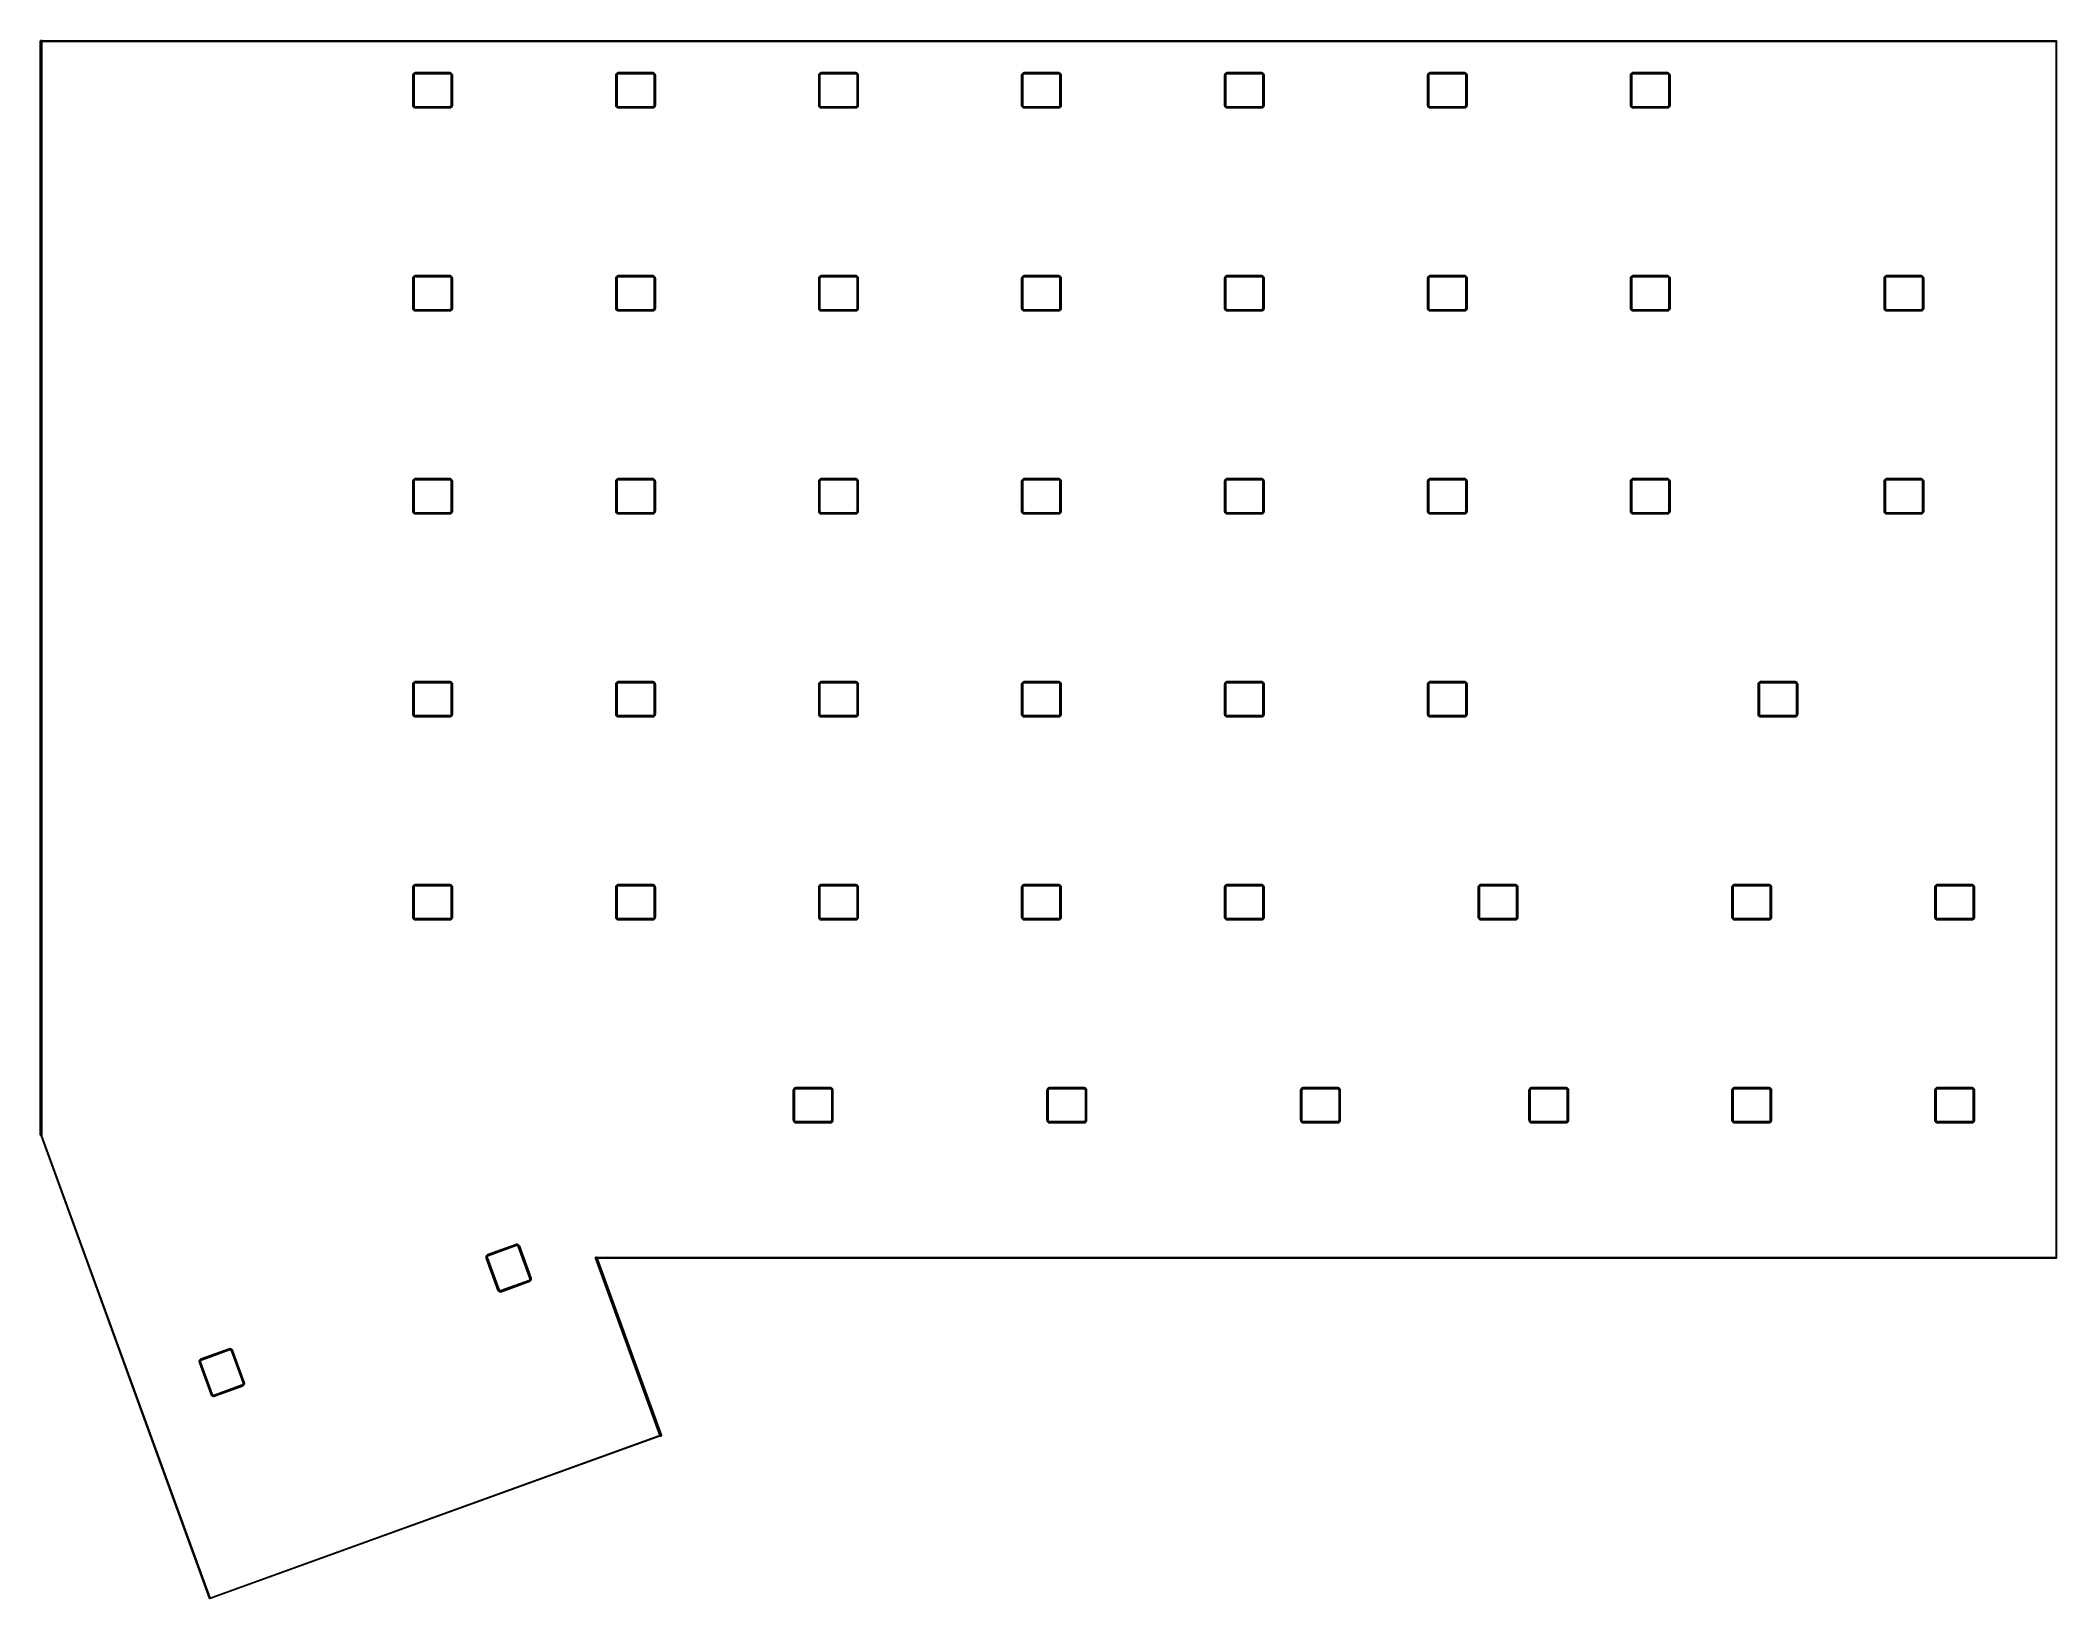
# Model space of a CAD drawing. Extents: x 201 to 391, y -161 to -14.
import ezdxf

# ---------------------------------------------------------------- set-up
doc = ezdxf.new("R2010")
doc.units = 0
doc.layers.add('BLACK', color=7, linetype='CONTINUOUS')

msp = doc.modelspace()

# ---------------------------------------------------------------- linework, layer by layer
at = {"layer": 'BLACK', "linetype": 'CONTINUOUS'}
for p, q in [((201.3, -14.3963), (201.301, -14.3853)), ((201.3, -117.044), (201.3, -14.3963)), ((201.301, -14.3853), (201.305, -14.3712)), ((201.305, -14.3712), (201.312, -14.3581)), ((201.312, -14.3581), (201.322, -14.3467)), ((201.322, -14.3467), (201.333, -14.3373)), ((201.333, -14.3373), (201.346, -14.3304)), ((201.346, -14.3304), (201.36, -14.3261)), ((201.36, -14.3261), (201.375, -14.3246)), ((201.375, -14.3246), (201.39, -14.3261)), ((201.39, -14.3261), (201.404, -14.3304)), ((201.404, -14.3304), (201.417, -14.3373)), ((201.417, -14.3373), (201.428, -14.3467)), ((201.428, -14.3467), (201.438, -14.3581)), ((201.438, -14.3581), (201.445, -14.3712)), ((201.445, -14.3712), (201.446, -14.375)), ((201.446, -14.375), (390.549, -14.375)), ((201.45, -14.425), (201.45, -117.044)), ((390.525, -14.425), (201.45, -14.425)), ((390.525, -128.562), (390.525, -14.425)), ((390.549, -14.375), (390.55, -14.3749)), ((390.55, -14.3749), (390.552, -14.375)), ((390.552, -14.375), (390.555, -14.3754)), ((390.555, -14.3754), (390.56, -14.3768)), ((390.56, -14.3768), (390.564, -14.3791)), ((390.564, -14.3791), (390.568, -14.3822)), ((390.568, -14.3822), (390.571, -14.386)), ((390.571, -14.386), (390.574, -14.3904)), ((390.574, -14.3904), (390.575, -14.3951)), ((390.575, -14.3951), (390.576, -14.4)), ((390.576, -14.4), (390.575, -14.4012)), ((390.575, -14.4012), (390.575, -128.586)), ((236.265, -17.6066), (236.269, -17.5678)), ((236.265, -17.6067), (236.265, -17.6066)), ((236.265, -17.6096), (236.265, -17.6067)), ((236.265, -20.4154), (236.265, -17.6096)), ((236.269, -17.567), (236.27, -17.5616)), ((236.269, -17.5678), (236.269, -17.567)), ((236.27, -17.5616), (236.271, -17.5563)), ((236.271, -17.5563), (236.283, -17.5189)), ((236.283, -17.5181), (236.285, -17.5131)), ((236.283, -17.5189), (236.283, -17.5181)), ((236.285, -17.5131), (236.287, -17.5081)), ((236.287, -17.5081), (236.305, -17.4737)), ((236.305, -17.4737), (236.306, -17.4729)), ((236.306, -17.4729), (236.309, -17.4684)), ((236.309, -17.4684), (236.312, -17.4639)), ((236.312, -17.4639), (236.337, -17.4337)), ((236.337, -17.433), (236.341, -17.4292)), ((236.337, -17.4337), (236.337, -17.433)), ((236.341, -17.4292), (236.345, -17.4253)), ((236.345, -17.4253), (236.375, -17.4005)), ((236.375, -17.4005), (236.376, -17.3999)), ((236.376, -17.3999), (236.38, -17.3969)), ((236.38, -17.3969), (236.385, -17.3939)), ((236.385, -17.3939), (236.419, -17.3753)), ((236.388, -17.5854), (236.385, -17.6154)), ((236.385, -17.6154), (236.385, -20.4107)), ((236.396, -17.5593), (236.388, -17.5854)), ((236.409, -17.5352), (236.396, -17.5593)), ((236.426, -17.5141), (236.409, -17.5352)), ((236.419, -17.3753), (236.42, -17.375)), ((236.42, -17.375), (236.425, -17.3729)), ((236.425, -17.3729), (236.43, -17.3708)), ((236.447, -17.4967), (236.426, -17.5141)), ((236.43, -17.3708), (236.467, -17.3593)), ((236.471, -17.4837), (236.447, -17.4967)), ((236.467, -17.3593), (236.468, -17.359)), ((236.468, -17.359), (236.473, -17.358)), ((236.497, -17.4756), (236.471, -17.4837)), ((236.473, -17.358), (236.479, -17.3569)), ((236.479, -17.3569), (236.517, -17.3528)), ((236.527, -17.4725), (236.497, -17.4756)), ((236.517, -17.3528), (236.518, -17.3528)), ((236.518, -17.3528), (236.519, -17.3528)), ((236.519, -17.3528), (236.522, -17.3525)), ((236.522, -17.3525), (239.728, -17.3525)), ((239.722, -17.4725), (236.527, -17.4725)), ((239.752, -17.4754), (239.722, -17.4725)), ((239.728, -17.3525), (239.731, -17.3528)), ((239.731, -17.3528), (239.731, -17.3528)), ((239.731, -17.3528), (239.77, -17.3566)), ((239.778, -17.4833), (239.752, -17.4754)), ((239.77, -17.3566), (239.771, -17.3567)), ((239.771, -17.3567), (239.776, -17.3578)), ((239.776, -17.3578), (239.781, -17.3589)), ((239.802, -17.4961), (239.778, -17.4833)), ((239.781, -17.3589), (239.819, -17.3702)), ((239.823, -17.5134), (239.802, -17.4961)), ((239.819, -17.3702), (239.819, -17.3704)), ((239.819, -17.3704), (239.824, -17.3725)), ((239.841, -17.5344), (239.823, -17.5134)), ((239.824, -17.3725), (239.829, -17.3746)), ((239.829, -17.3746), (239.864, -17.3929)), ((239.854, -17.5584), (239.841, -17.5344)), ((239.862, -17.5844), (239.854, -17.5584)), ((239.865, -17.6143), (239.862, -17.5844)), ((239.864, -17.3929), (239.865, -17.3933)), ((239.865, -17.3933), (239.869, -17.3964)), ((239.865, -20.4096), (239.865, -17.6143)), ((239.869, -17.3964), (239.874, -17.3994)), ((239.874, -17.3994), (239.904, -17.4241)), ((239.904, -17.4241), (239.904, -17.4246)), ((239.904, -17.4246), (239.908, -17.4285)), ((239.908, -17.4285), (239.912, -17.4323)), ((239.912, -17.4323), (239.937, -17.4624)), ((239.937, -17.4624), (239.938, -17.4631)), ((239.938, -17.4631), (239.941, -17.4676)), ((239.941, -17.4676), (239.944, -17.4721)), ((239.944, -17.4721), (239.962, -17.5065)), ((239.962, -17.5065), (239.963, -17.5072)), ((239.963, -17.5072), (239.965, -17.5122)), ((239.965, -17.5122), (239.967, -17.5173)), ((239.967, -17.5173), (239.978, -17.5545)), ((239.978, -17.5545), (239.978, -17.5553)), ((239.978, -17.5553), (239.979, -17.5607)), ((239.979, -17.5607), (239.981, -17.566)), ((239.981, -17.566), (239.985, -17.6048)), ((239.985, -17.6048), (239.985, -17.6057)), ((239.985, -17.6057), (239.985, -17.6069)), ((239.985, -17.6069), (239.985, -17.6096)), ((239.985, -17.6096), (239.985, -20.4154)), ((255.315, -17.6066), (255.319, -17.5678)), ((255.315, -17.6067), (255.315, -17.6066)), ((255.315, -17.6096), (255.315, -17.6067)), ((255.315, -20.4154), (255.315, -17.6096)), ((255.319, -17.567), (255.32, -17.5616)), ((255.319, -17.5678), (255.319, -17.567)), ((255.32, -17.5616), (255.321, -17.5563)), ((255.321, -17.5563), (255.333, -17.5189)), ((255.333, -17.5181), (255.335, -17.5131)), ((255.333, -17.5189), (255.333, -17.5181)), ((255.335, -17.5131), (255.337, -17.5081)), ((255.337, -17.5081), (255.355, -17.4737)), ((255.355, -17.4737), (255.356, -17.4729)), ((255.356, -17.4729), (255.359, -17.4684)), ((255.359, -17.4684), (255.362, -17.4639)), ((255.362, -17.4639), (255.387, -17.4337)), ((255.387, -17.433), (255.391, -17.4292)), ((255.387, -17.4337), (255.387, -17.433)), ((255.391, -17.4292), (255.395, -17.4253)), ((255.395, -17.4253), (255.425, -17.4005)), ((255.425, -17.4005), (255.426, -17.3999)), ((255.426, -17.3999), (255.43, -17.3969)), ((255.43, -17.3969), (255.435, -17.3939)), ((255.435, -17.3939), (255.469, -17.3753)), ((255.438, -17.5854), (255.435, -17.6154)), ((255.435, -17.6154), (255.435, -20.4107)), ((255.446, -17.5593), (255.438, -17.5854)), ((255.459, -17.5352), (255.446, -17.5593)), ((255.476, -17.5141), (255.459, -17.5352)), ((255.469, -17.3753), (255.47, -17.375)), ((255.47, -17.375), (255.475, -17.3729)), ((255.475, -17.3729), (255.48, -17.3708)), ((255.497, -17.4967), (255.476, -17.5141)), ((255.48, -17.3708), (255.517, -17.3593)), ((255.521, -17.4837), (255.497, -17.4967)), ((255.517, -17.3593), (255.518, -17.359)), ((255.518, -17.359), (255.523, -17.358)), ((255.547, -17.4756), (255.521, -17.4837)), ((255.523, -17.358), (255.529, -17.3569)), ((255.529, -17.3569), (255.567, -17.3528)), ((255.577, -17.4725), (255.547, -17.4756)), ((255.567, -17.3528), (255.568, -17.3528)), ((255.568, -17.3528), (255.569, -17.3528)), ((255.569, -17.3528), (255.572, -17.3525)), ((255.572, -17.3525), (258.778, -17.3525)), ((258.772, -17.4725), (255.577, -17.4725)), ((258.802, -17.4754), (258.772, -17.4725)), ((258.778, -17.3525), (258.781, -17.3528)), ((258.781, -17.3528), (258.781, -17.3528)), ((258.781, -17.3528), (258.82, -17.3566)), ((258.828, -17.4833), (258.802, -17.4754)), ((258.82, -17.3566), (258.821, -17.3567)), ((258.821, -17.3567), (258.826, -17.3578)), ((258.826, -17.3578), (258.831, -17.3589)), ((258.852, -17.4961), (258.828, -17.4833)), ((258.831, -17.3589), (258.869, -17.3702)), ((258.873, -17.5134), (258.852, -17.4961)), ((258.869, -17.3702), (258.869, -17.3704)), ((258.869, -17.3704), (258.874, -17.3725)), ((258.891, -17.5344), (258.873, -17.5134)), ((258.874, -17.3725), (258.879, -17.3746)), ((258.879, -17.3746), (258.914, -17.3929)), ((258.904, -17.5584), (258.891, -17.5344)), ((258.912, -17.5844), (258.904, -17.5584)), ((258.915, -17.6143), (258.912, -17.5844)), ((258.914, -17.3929), (258.915, -17.3933)), ((258.915, -17.3933), (258.919, -17.3964)), ((258.915, -20.4096), (258.915, -17.6143)), ((258.919, -17.3964), (258.924, -17.3994)), ((258.924, -17.3994), (258.954, -17.4241)), ((258.954, -17.4241), (258.954, -17.4246)), ((258.954, -17.4246), (258.958, -17.4285)), ((258.958, -17.4285), (258.962, -17.4323)), ((258.962, -17.4323), (258.987, -17.4624)), ((258.987, -17.4624), (258.988, -17.4631)), ((258.988, -17.4631), (258.991, -17.4676)), ((258.991, -17.4676), (258.994, -17.4721)), ((258.994, -17.4721), (259.012, -17.5065)), ((259.012, -17.5065), (259.013, -17.5072)), ((259.013, -17.5072), (259.015, -17.5122)), ((259.015, -17.5122), (259.017, -17.5173)), ((259.017, -17.5173), (259.028, -17.5545)), ((259.028, -17.5545), (259.028, -17.5553)), ((259.028, -17.5553), (259.029, -17.5607)), ((259.029, -17.5607), (259.031, -17.566)), ((259.031, -17.566), (259.035, -17.6048)), ((259.035, -17.6048), (259.035, -17.6057)), ((259.035, -17.6057), (259.035, -17.6069)), ((259.035, -17.6069), (259.035, -17.6096)), ((259.035, -17.6096), (259.035, -20.4154)), ((274.365, -17.6066), (274.369, -17.5678)), ((274.365, -17.6067), (274.365, -17.6066)), ((274.365, -17.6096), (274.365, -17.6067)), ((274.365, -20.4154), (274.365, -17.6096)), ((274.369, -17.567), (274.37, -17.5616)), ((274.369, -17.5678), (274.369, -17.567)), ((274.37, -17.5616), (274.371, -17.5563)), ((274.371, -17.5563), (274.383, -17.5189)), ((274.383, -17.5181), (274.385, -17.5131)), ((274.383, -17.5189), (274.383, -17.5181)), ((274.385, -17.5131), (274.387, -17.5081)), ((274.387, -17.5081), (274.405, -17.4737)), ((274.405, -17.4737), (274.406, -17.4729)), ((274.406, -17.4729), (274.409, -17.4684)), ((274.409, -17.4684), (274.412, -17.4639)), ((274.412, -17.4639), (274.437, -17.4337)), ((274.437, -17.433), (274.441, -17.4292)), ((274.437, -17.4337), (274.437, -17.433)), ((274.441, -17.4292), (274.445, -17.4253)), ((274.445, -17.4253), (274.475, -17.4005)), ((274.475, -17.4005), (274.476, -17.3999)), ((274.476, -17.3999), (274.48, -17.3969)), ((274.48, -17.3969), (274.485, -17.3939)), ((274.485, -17.3939), (274.519, -17.3753)), ((274.488, -17.5854), (274.485, -17.6154)), ((274.485, -17.6154), (274.485, -20.4107)), ((274.496, -17.5593), (274.488, -17.5854)), ((274.509, -17.5352), (274.496, -17.5593)), ((274.526, -17.5141), (274.509, -17.5352)), ((274.519, -17.3753), (274.52, -17.375)), ((274.52, -17.375), (274.525, -17.3729)), ((274.525, -17.3729), (274.53, -17.3708)), ((274.547, -17.4967), (274.526, -17.5141)), ((274.53, -17.3708), (274.567, -17.3593)), ((274.571, -17.4837), (274.547, -17.4967)), ((274.567, -17.3593), (274.568, -17.359)), ((274.568, -17.359), (274.573, -17.358)), ((274.597, -17.4756), (274.571, -17.4837)), ((274.573, -17.358), (274.579, -17.3569)), ((274.579, -17.3569), (274.617, -17.3528)), ((274.627, -17.4725), (274.597, -17.4756)), ((274.617, -17.3528), (274.618, -17.3528)), ((274.618, -17.3528), (274.619, -17.3528)), ((274.619, -17.3528), (274.622, -17.3525)), ((274.622, -17.3525), (277.828, -17.3525)), ((277.822, -17.4725), (274.627, -17.4725)), ((277.852, -17.4754), (277.822, -17.4725)), ((277.828, -17.3525), (277.831, -17.3528)), ((277.831, -17.3528), (277.831, -17.3528)), ((277.831, -17.3528), (277.87, -17.3566)), ((277.878, -17.4833), (277.852, -17.4754)), ((277.87, -17.3566), (277.871, -17.3567)), ((277.871, -17.3567), (277.876, -17.3578)), ((277.876, -17.3578), (277.881, -17.3589)), ((277.902, -17.4961), (277.878, -17.4833)), ((277.881, -17.3589), (277.919, -17.3702)), ((277.923, -17.5134), (277.902, -17.4961)), ((277.919, -17.3702), (277.919, -17.3704)), ((277.919, -17.3704), (277.924, -17.3725)), ((277.941, -17.5344), (277.923, -17.5134)), ((277.924, -17.3725), (277.929, -17.3746)), ((277.929, -17.3746), (277.964, -17.3929)), ((277.954, -17.5584), (277.941, -17.5344)), ((277.962, -17.5844), (277.954, -17.5584)), ((277.965, -17.6143), (277.962, -17.5844)), ((277.964, -17.3929), (277.965, -17.3933)), ((277.965, -17.3933), (277.969, -17.3964)), ((277.965, -20.4096), (277.965, -17.6143)), ((277.969, -17.3964), (277.974, -17.3994)), ((277.974, -17.3994), (278.004, -17.4241)), ((278.004, -17.4241), (278.004, -17.4246)), ((278.004, -17.4246), (278.008, -17.4285)), ((278.008, -17.4285), (278.012, -17.4323)), ((278.012, -17.4323), (278.037, -17.4624)), ((278.037, -17.4624), (278.038, -17.4631)), ((278.038, -17.4631), (278.041, -17.4676)), ((278.041, -17.4676), (278.044, -17.4721)), ((278.044, -17.4721), (278.062, -17.5065)), ((278.062, -17.5065), (278.063, -17.5072)), ((278.063, -17.5072), (278.065, -17.5122)), ((278.065, -17.5122), (278.067, -17.5173)), ((278.067, -17.5173), (278.078, -17.5545)), ((278.078, -17.5545), (278.078, -17.5553)), ((278.078, -17.5553), (278.079, -17.5607)), ((278.079, -17.5607), (278.081, -17.566)), ((278.081, -17.566), (278.085, -17.6048)), ((278.085, -17.6048), (278.085, -17.6057)), ((278.085, -17.6057), (278.085, -17.6069)), ((278.085, -17.6069), (278.085, -17.6096)), ((278.085, -17.6096), (278.085, -20.4154)), ((293.415, -17.6066), (293.419, -17.5678)), ((293.415, -17.6067), (293.415, -17.6066)), ((293.415, -17.6096), (293.415, -17.6067)), ((293.415, -20.4154), (293.415, -17.6096)), ((293.419, -17.567), (293.42, -17.5616)), ((293.419, -17.5678), (293.419, -17.567)), ((293.42, -17.5616), (293.421, -17.5563)), ((293.421, -17.5563), (293.433, -17.5189)), ((293.433, -17.5181), (293.435, -17.5131)), ((293.433, -17.5189), (293.433, -17.5181)), ((293.435, -17.5131), (293.437, -17.5081)), ((293.437, -17.5081), (293.455, -17.4737)), ((293.455, -17.4737), (293.456, -17.4729)), ((293.456, -17.4729), (293.459, -17.4684)), ((293.459, -17.4684), (293.462, -17.4639)), ((293.462, -17.4639), (293.487, -17.4337)), ((293.487, -17.433), (293.491, -17.4292)), ((293.487, -17.4337), (293.487, -17.433)), ((293.491, -17.4292), (293.495, -17.4253)), ((293.495, -17.4253), (293.525, -17.4005)), ((293.525, -17.4005), (293.526, -17.3999)), ((293.526, -17.3999), (293.53, -17.3969)), ((293.53, -17.3969), (293.535, -17.3939)), ((293.535, -17.3939), (293.569, -17.3753)), ((293.538, -17.5854), (293.535, -17.6154)), ((293.535, -17.6154), (293.535, -20.4107)), ((293.546, -17.5593), (293.538, -17.5854)), ((293.559, -17.5352), (293.546, -17.5593)), ((293.576, -17.5141), (293.559, -17.5352)), ((293.569, -17.3753), (293.57, -17.375)), ((293.57, -17.375), (293.575, -17.3729)), ((293.575, -17.3729), (293.58, -17.3708)), ((293.597, -17.4967), (293.576, -17.5141)), ((293.58, -17.3708), (293.617, -17.3593)), ((293.621, -17.4837), (293.597, -17.4967)), ((293.617, -17.3593), (293.618, -17.359)), ((293.618, -17.359), (293.623, -17.358)), ((293.647, -17.4756), (293.621, -17.4837)), ((293.623, -17.358), (293.629, -17.3569)), ((293.629, -17.3569), (293.667, -17.3528)), ((293.677, -17.4725), (293.647, -17.4756)), ((293.667, -17.3528), (293.668, -17.3528)), ((293.668, -17.3528), (293.669, -17.3528)), ((293.669, -17.3528), (293.672, -17.3525)), ((293.672, -17.3525), (296.878, -17.3525)), ((296.872, -17.4725), (293.677, -17.4725)), ((296.902, -17.4754), (296.872, -17.4725)), ((296.878, -17.3525), (296.881, -17.3528)), ((296.881, -17.3528), (296.881, -17.3528)), ((296.881, -17.3528), (296.92, -17.3566)), ((296.928, -17.4833), (296.902, -17.4754)), ((296.92, -17.3566), (296.921, -17.3567)), ((296.921, -17.3567), (296.926, -17.3578)), ((296.926, -17.3578), (296.931, -17.3589)), ((296.952, -17.4961), (296.928, -17.4833)), ((296.931, -17.3589), (296.969, -17.3702)), ((296.973, -17.5134), (296.952, -17.4961)), ((296.969, -17.3702), (296.969, -17.3704)), ((296.969, -17.3704), (296.974, -17.3725)), ((296.991, -17.5344), (296.973, -17.5134)), ((296.974, -17.3725), (296.979, -17.3746)), ((296.979, -17.3746), (297.014, -17.3929)), ((297.004, -17.5584), (296.991, -17.5344)), ((297.012, -17.5844), (297.004, -17.5584)), ((297.015, -17.6143), (297.012, -17.5844)), ((297.014, -17.3929), (297.015, -17.3933)), ((297.015, -17.3933), (297.019, -17.3964)), ((297.015, -20.4096), (297.015, -17.6143)), ((297.019, -17.3964), (297.024, -17.3994)), ((297.024, -17.3994), (297.054, -17.4241)), ((297.054, -17.4241), (297.054, -17.4246)), ((297.054, -17.4246), (297.058, -17.4285)), ((297.058, -17.4285), (297.062, -17.4323)), ((297.062, -17.4323), (297.087, -17.4624)), ((297.087, -17.4624), (297.088, -17.4631)), ((297.088, -17.4631), (297.091, -17.4676)), ((297.091, -17.4676), (297.094, -17.4721)), ((297.094, -17.4721), (297.112, -17.5065)), ((297.112, -17.5065), (297.113, -17.5072)), ((297.113, -17.5072), (297.115, -17.5122)), ((297.115, -17.5122), (297.117, -17.5173)), ((297.117, -17.5173), (297.128, -17.5545)), ((297.128, -17.5545), (297.128, -17.5553)), ((297.128, -17.5553), (297.129, -17.5607)), ((297.129, -17.5607), (297.131, -17.566)), ((297.131, -17.566), (297.135, -17.6048)), ((297.135, -17.6048), (297.135, -17.6057)), ((297.135, -17.6057), (297.135, -17.6069)), ((297.135, -17.6069), (297.135, -17.6096)), ((297.135, -17.6096), (297.135, -20.4154)), ((312.465, -17.6066), (312.469, -17.5678)), ((312.465, -17.6067), (312.465, -17.6066)), ((312.465, -17.6096), (312.465, -17.6067)), ((312.465, -20.4154), (312.465, -17.6096)), ((312.469, -17.567), (312.47, -17.5616)), ((312.469, -17.5678), (312.469, -17.567)), ((312.47, -17.5616), (312.471, -17.5563)), ((312.471, -17.5563), (312.483, -17.5189)), ((312.483, -17.5181), (312.485, -17.5131)), ((312.483, -17.5189), (312.483, -17.5181)), ((312.485, -17.5131), (312.487, -17.5081)), ((312.487, -17.5081), (312.505, -17.4737)), ((312.505, -17.4737), (312.506, -17.4729)), ((312.506, -17.4729), (312.509, -17.4684)), ((312.509, -17.4684), (312.512, -17.4639)), ((312.512, -17.4639), (312.537, -17.4337)), ((312.537, -17.433), (312.541, -17.4292)), ((312.537, -17.4337), (312.537, -17.433)), ((312.541, -17.4292), (312.545, -17.4253)), ((312.545, -17.4253), (312.575, -17.4005)), ((312.575, -17.4005), (312.576, -17.3999)), ((312.576, -17.3999), (312.58, -17.3969)), ((312.58, -17.3969), (312.585, -17.3939)), ((312.585, -17.3939), (312.619, -17.3753)), ((312.588, -17.5854), (312.585, -17.6154)), ((312.585, -17.6154), (312.585, -20.4107)), ((312.596, -17.5593), (312.588, -17.5854)), ((312.609, -17.5352), (312.596, -17.5593)), ((312.626, -17.5141), (312.609, -17.5352)), ((312.619, -17.3753), (312.62, -17.375)), ((312.62, -17.375), (312.625, -17.3729)), ((312.625, -17.3729), (312.63, -17.3708)), ((312.647, -17.4967), (312.626, -17.5141)), ((312.63, -17.3708), (312.667, -17.3593)), ((312.671, -17.4837), (312.647, -17.4967)), ((312.667, -17.3593), (312.668, -17.359)), ((312.668, -17.359), (312.673, -17.358)), ((312.697, -17.4756), (312.671, -17.4837)), ((312.673, -17.358), (312.679, -17.3569)), ((312.679, -17.3569), (312.717, -17.3528)), ((312.727, -17.4725), (312.697, -17.4756)), ((312.717, -17.3528), (312.718, -17.3528)), ((312.718, -17.3528), (312.719, -17.3528)), ((312.719, -17.3528), (312.722, -17.3525)), ((312.722, -17.3525), (315.928, -17.3525)), ((315.922, -17.4725), (312.727, -17.4725)), ((315.952, -17.4754), (315.922, -17.4725)), ((315.928, -17.3525), (315.931, -17.3528)), ((315.931, -17.3528), (315.931, -17.3528)), ((315.931, -17.3528), (315.97, -17.3566)), ((315.978, -17.4833), (315.952, -17.4754)), ((315.97, -17.3566), (315.971, -17.3567)), ((315.971, -17.3567), (315.976, -17.3578)), ((315.976, -17.3578), (315.981, -17.3589)), ((316.002, -17.4961), (315.978, -17.4833)), ((315.981, -17.3589), (316.019, -17.3702)), ((316.023, -17.5134), (316.002, -17.4961)), ((316.019, -17.3702), (316.019, -17.3704)), ((316.019, -17.3704), (316.024, -17.3725)), ((316.041, -17.5344), (316.023, -17.5134)), ((316.024, -17.3725), (316.029, -17.3746)), ((316.029, -17.3746), (316.064, -17.3929)), ((316.054, -17.5584), (316.041, -17.5344)), ((316.062, -17.5844), (316.054, -17.5584)), ((316.065, -17.6143), (316.062, -17.5844)), ((316.064, -17.3929), (316.065, -17.3933)), ((316.065, -17.3933), (316.069, -17.3964)), ((316.065, -20.4096), (316.065, -17.6143)), ((316.069, -17.3964), (316.074, -17.3994)), ((316.074, -17.3994), (316.104, -17.4241)), ((316.104, -17.4241), (316.104, -17.4246)), ((316.104, -17.4246), (316.108, -17.4285)), ((316.108, -17.4285), (316.112, -17.4323)), ((316.112, -17.4323), (316.137, -17.4624)), ((316.137, -17.4624), (316.138, -17.4631)), ((316.138, -17.4631), (316.141, -17.4676)), ((316.141, -17.4676), (316.144, -17.4721)), ((316.144, -17.4721), (316.162, -17.5065)), ((316.162, -17.5065), (316.163, -17.5072)), ((316.163, -17.5072), (316.165, -17.5122)), ((316.165, -17.5122), (316.167, -17.5173)), ((316.167, -17.5173), (316.178, -17.5545)), ((316.178, -17.5545), (316.178, -17.5553)), ((316.178, -17.5553), (316.179, -17.5607)), ((316.179, -17.5607), (316.181, -17.566)), ((316.181, -17.566), (316.185, -17.6048)), ((316.185, -17.6048), (316.185, -17.6057)), ((316.185, -17.6057), (316.185, -17.6069)), ((316.185, -17.6069), (316.185, -17.6096)), ((316.185, -17.6096), (316.185, -20.4154)), ((331.515, -17.6066), (331.519, -17.5678)), ((331.515, -17.6067), (331.515, -17.6066)), ((331.515, -17.6096), (331.515, -17.6067)), ((331.515, -20.4154), (331.515, -17.6096)), ((331.519, -17.567), (331.52, -17.5616)), ((331.519, -17.5678), (331.519, -17.567)), ((331.52, -17.5616), (331.521, -17.5563)), ((331.521, -17.5563), (331.533, -17.5189)), ((331.533, -17.5181), (331.535, -17.5131)), ((331.533, -17.5189), (331.533, -17.5181)), ((331.535, -17.5131), (331.537, -17.5081)), ((331.537, -17.5081), (331.555, -17.4737)), ((331.555, -17.4737), (331.556, -17.4729)), ((331.556, -17.4729), (331.559, -17.4684)), ((331.559, -17.4684), (331.562, -17.4639)), ((331.562, -17.4639), (331.587, -17.4337)), ((331.587, -17.433), (331.591, -17.4292)), ((331.587, -17.4337), (331.587, -17.433)), ((331.591, -17.4292), (331.595, -17.4253)), ((331.595, -17.4253), (331.625, -17.4005)), ((331.625, -17.4005), (331.626, -17.3999)), ((331.626, -17.3999), (331.63, -17.3969)), ((331.63, -17.3969), (331.635, -17.3939)), ((331.635, -17.3939), (331.669, -17.3753)), ((331.638, -17.5854), (331.635, -17.6154)), ((331.635, -17.6154), (331.635, -20.4107)), ((331.646, -17.5593), (331.638, -17.5854)), ((331.659, -17.5352), (331.646, -17.5593)), ((331.676, -17.5141), (331.659, -17.5352)), ((331.669, -17.3753), (331.67, -17.375)), ((331.67, -17.375), (331.675, -17.3729)), ((331.675, -17.3729), (331.68, -17.3708)), ((331.697, -17.4967), (331.676, -17.5141)), ((331.68, -17.3708), (331.717, -17.3593)), ((331.721, -17.4837), (331.697, -17.4967)), ((331.717, -17.3593), (331.718, -17.359)), ((331.718, -17.359), (331.723, -17.358)), ((331.747, -17.4756), (331.721, -17.4837)), ((331.723, -17.358), (331.729, -17.3569)), ((331.729, -17.3569), (331.767, -17.3528)), ((331.777, -17.4725), (331.747, -17.4756)), ((331.767, -17.3528), (331.768, -17.3528)), ((331.768, -17.3528), (331.769, -17.3528)), ((331.769, -17.3528), (331.772, -17.3525)), ((331.772, -17.3525), (334.978, -17.3525)), ((334.972, -17.4725), (331.777, -17.4725)), ((335.002, -17.4754), (334.972, -17.4725)), ((334.978, -17.3525), (334.981, -17.3528)), ((334.981, -17.3528), (334.981, -17.3528)), ((334.981, -17.3528), (335.02, -17.3566)), ((335.028, -17.4833), (335.002, -17.4754)), ((335.02, -17.3566), (335.021, -17.3567)), ((335.021, -17.3567), (335.026, -17.3578)), ((335.026, -17.3578), (335.031, -17.3589)), ((335.052, -17.4961), (335.028, -17.4833)), ((335.031, -17.3589), (335.069, -17.3702)), ((335.073, -17.5134), (335.052, -17.4961)), ((335.069, -17.3702), (335.069, -17.3704)), ((335.069, -17.3704), (335.074, -17.3725)), ((335.091, -17.5344), (335.073, -17.5134)), ((335.074, -17.3725), (335.079, -17.3746)), ((335.079, -17.3746), (335.114, -17.3929)), ((335.104, -17.5584), (335.091, -17.5344)), ((335.112, -17.5844), (335.104, -17.5584)), ((335.115, -17.6143), (335.112, -17.5844)), ((335.114, -17.3929), (335.115, -17.3933)), ((335.115, -17.3933), (335.119, -17.3964)), ((335.115, -20.4096), (335.115, -17.6143)), ((335.119, -17.3964), (335.124, -17.3994)), ((335.124, -17.3994), (335.154, -17.4241)), ((335.154, -17.4241), (335.154, -17.4246)), ((335.154, -17.4246), (335.158, -17.4285)), ((335.158, -17.4285), (335.162, -17.4323)), ((335.162, -17.4323), (335.187, -17.4624)), ((335.187, -17.4624), (335.188, -17.4631)), ((335.188, -17.4631), (335.191, -17.4676)), ((335.191, -17.4676), (335.194, -17.4721)), ((335.194, -17.4721), (335.212, -17.5065)), ((335.212, -17.5065), (335.213, -17.5072)), ((335.213, -17.5072), (335.215, -17.5122)), ((335.215, -17.5122), (335.217, -17.5173)), ((335.217, -17.5173), (335.228, -17.5545)), ((335.228, -17.5545), (335.228, -17.5553)), ((335.228, -17.5553), (335.229, -17.5607)), ((335.229, -17.5607), (335.231, -17.566)), ((335.231, -17.566), (335.235, -17.6048)), ((335.235, -17.6048), (335.235, -17.6057)), ((335.235, -17.6057), (335.235, -17.6069)), ((335.235, -17.6069), (335.235, -17.6096)), ((335.235, -17.6096), (335.235, -20.4154)), ((350.565, -17.6066), (350.569, -17.5678)), ((350.565, -17.6067), (350.565, -17.6066)), ((350.565, -17.6096), (350.565, -17.6067)), ((350.565, -20.4154), (350.565, -17.6096)), ((350.569, -17.567), (350.57, -17.5616)), ((350.569, -17.5678), (350.569, -17.567)), ((350.57, -17.5616), (350.571, -17.5563)), ((350.571, -17.5563), (350.583, -17.5189)), ((350.583, -17.5181), (350.585, -17.5131)), ((350.583, -17.5189), (350.583, -17.5181)), ((350.585, -17.5131), (350.587, -17.5081)), ((350.587, -17.5081), (350.605, -17.4737)), ((350.605, -17.4737), (350.606, -17.4729)), ((350.606, -17.4729), (350.609, -17.4684)), ((350.609, -17.4684), (350.612, -17.4639)), ((350.612, -17.4639), (350.637, -17.4337)), ((350.637, -17.433), (350.641, -17.4292)), ((350.637, -17.4337), (350.637, -17.433)), ((350.641, -17.4292), (350.645, -17.4253)), ((350.645, -17.4253), (350.675, -17.4005)), ((350.675, -17.4005), (350.676, -17.3999)), ((350.676, -17.3999), (350.68, -17.3969)), ((350.68, -17.3969), (350.685, -17.3939)), ((350.685, -17.3939), (350.719, -17.3753)), ((350.688, -17.5854), (350.685, -17.6154)), ((350.685, -17.6154), (350.685, -20.4107)), ((350.696, -17.5593), (350.688, -17.5854)), ((350.709, -17.5352), (350.696, -17.5593)), ((350.726, -17.5141), (350.709, -17.5352)), ((350.719, -17.3753), (350.72, -17.375)), ((350.72, -17.375), (350.725, -17.3729)), ((350.725, -17.3729), (350.73, -17.3708)), ((350.747, -17.4967), (350.726, -17.5141)), ((350.73, -17.3708), (350.767, -17.3593)), ((350.771, -17.4837), (350.747, -17.4967)), ((350.767, -17.3593), (350.768, -17.359)), ((350.768, -17.359), (350.773, -17.358)), ((350.797, -17.4756), (350.771, -17.4837)), ((350.773, -17.358), (350.779, -17.3569)), ((350.779, -17.3569), (350.817, -17.3528)), ((350.827, -17.4725), (350.797, -17.4756)), ((350.817, -17.3528), (350.818, -17.3528)), ((350.818, -17.3528), (350.819, -17.3528)), ((350.819, -17.3528), (350.822, -17.3525)), ((350.822, -17.3525), (354.028, -17.3525)), ((354.022, -17.4725), (350.827, -17.4725)), ((354.052, -17.4754), (354.022, -17.4725)), ((354.028, -17.3525), (354.031, -17.3528)), ((354.031, -17.3528), (354.031, -17.3528)), ((354.031, -17.3528), (354.07, -17.3566)), ((354.078, -17.4833), (354.052, -17.4754)), ((354.07, -17.3566), (354.071, -17.3567)), ((354.071, -17.3567), (354.076, -17.3578)), ((354.076, -17.3578), (354.081, -17.3589)), ((354.102, -17.4961), (354.078, -17.4833)), ((354.081, -17.3589), (354.119, -17.3702)), ((354.123, -17.5134), (354.102, -17.4961)), ((354.119, -17.3702), (354.119, -17.3704)), ((354.119, -17.3704), (354.124, -17.3725)), ((354.141, -17.5344), (354.123, -17.5134)), ((354.124, -17.3725), (354.129, -17.3746)), ((354.129, -17.3746), (354.164, -17.3929)), ((354.154, -17.5584), (354.141, -17.5344)), ((354.162, -17.5844), (354.154, -17.5584)), ((354.165, -17.6143), (354.162, -17.5844)), ((354.164, -17.3929), (354.165, -17.3933)), ((354.165, -17.3933), (354.169, -17.3964)), ((354.165, -20.4096), (354.165, -17.6143)), ((354.169, -17.3964), (354.174, -17.3994)), ((354.174, -17.3994), (354.204, -17.4241)), ((354.204, -17.4241), (354.204, -17.4246)), ((354.204, -17.4246), (354.208, -17.4285)), ((354.208, -17.4285), (354.212, -17.4323)), ((354.212, -17.4323), (354.237, -17.4624)), ((354.237, -17.4624), (354.238, -17.4631)), ((354.238, -17.4631), (354.241, -17.4676)), ((354.241, -17.4676), (354.244, -17.4721)), ((354.244, -17.4721), (354.262, -17.5065)), ((354.262, -17.5065), (354.263, -17.5072)), ((354.263, -17.5072), (354.265, -17.5122)), ((354.265, -17.5122), (354.267, -17.5173)), ((354.267, -17.5173), (354.278, -17.5545)), ((354.278, -17.5545), (354.278, -17.5553)), ((354.278, -17.5553), (354.279, -17.5607)), ((354.279, -17.5607), (354.281, -17.566)), ((354.281, -17.566), (354.285, -17.6048)), ((354.285, -17.6048), (354.285, -17.6057)), ((354.285, -17.6057), (354.285, -17.6069)), ((354.285, -17.6069), (354.285, -17.6096)), ((354.285, -17.6096), (354.285, -20.4154)), ((236.265, -20.4181), (236.265, -20.4154)), ((236.265, -20.4193), (236.265, -20.4181)), ((236.265, -20.4202), (236.265, -20.4193)), ((236.269, -20.459), (236.265, -20.4202)), ((236.271, -20.4643), (236.269, -20.459)), ((236.272, -20.4697), (236.271, -20.4643)), ((236.272, -20.4705), (236.272, -20.4697)), ((236.283, -20.5077), (236.272, -20.4705)), ((236.285, -20.5128), (236.283, -20.5077)), ((236.287, -20.5178), (236.285, -20.5128)), ((236.288, -20.5185), (236.287, -20.5178)), ((236.306, -20.5529), (236.288, -20.5185)), ((236.309, -20.5574), (236.306, -20.5529)), ((236.312, -20.5619), (236.309, -20.5574)), ((236.313, -20.5626), (236.312, -20.5619)), ((236.338, -20.5927), (236.313, -20.5626)), ((236.342, -20.5965), (236.338, -20.5927)), ((236.346, -20.6004), (236.342, -20.5965)), ((236.346, -20.6009), (236.346, -20.6004)), ((236.376, -20.6256), (236.346, -20.6009)), ((236.381, -20.6286), (236.376, -20.6256)), ((236.385, -20.6317), (236.381, -20.6286)), ((236.385, -20.4107), (236.388, -20.4406)), ((236.386, -20.6321), (236.385, -20.6317)), ((236.421, -20.6504), (236.386, -20.6321)), ((236.388, -20.4406), (236.396, -20.4666)), ((236.396, -20.4666), (236.409, -20.4906)), ((236.409, -20.4906), (236.427, -20.5116)), ((236.426, -20.6525), (236.421, -20.6504)), ((236.431, -20.6546), (236.426, -20.6525)), ((236.427, -20.5116), (236.448, -20.5289)), ((236.431, -20.6548), (236.431, -20.6546)), ((236.469, -20.6661), (236.431, -20.6548)), ((236.448, -20.5289), (236.472, -20.5417)), ((236.474, -20.6672), (236.469, -20.6661)), ((236.472, -20.5417), (236.498, -20.5496)), ((236.479, -20.6683), (236.474, -20.6672)), ((236.48, -20.6684), (236.479, -20.6683)), ((236.519, -20.6722), (236.48, -20.6684)), ((236.498, -20.5496), (236.528, -20.5525)), ((236.519, -20.6722), (236.519, -20.6722)), ((236.522, -20.6725), (236.519, -20.6722)), ((239.728, -20.6725), (236.522, -20.6725)), ((236.528, -20.5525), (239.723, -20.5525)), ((239.723, -20.5525), (239.753, -20.5494)), ((239.731, -20.6722), (239.728, -20.6725)), ((239.732, -20.6722), (239.731, -20.6722)), ((239.733, -20.6722), (239.732, -20.6722)), ((239.771, -20.6681), (239.733, -20.6722)), ((239.753, -20.5494), (239.779, -20.5413)), ((239.777, -20.667), (239.771, -20.6681)), ((239.782, -20.666), (239.777, -20.667)), ((239.779, -20.5413), (239.803, -20.5283)), ((239.783, -20.6657), (239.782, -20.666)), ((239.82, -20.6542), (239.783, -20.6657)), ((239.803, -20.5283), (239.824, -20.5109)), ((239.825, -20.6521), (239.82, -20.6542)), ((239.824, -20.5109), (239.841, -20.4898)), ((239.83, -20.65), (239.825, -20.6521)), ((239.831, -20.6497), (239.83, -20.65)), ((239.865, -20.6311), (239.831, -20.6497)), ((239.841, -20.4898), (239.854, -20.4657)), ((239.854, -20.4657), (239.862, -20.4396)), ((239.862, -20.4396), (239.865, -20.4096)), ((239.87, -20.6281), (239.865, -20.6311)), ((239.874, -20.6251), (239.87, -20.6281)), ((239.875, -20.6245), (239.874, -20.6251)), ((239.905, -20.5997), (239.875, -20.6245)), ((239.909, -20.5958), (239.905, -20.5997)), ((239.913, -20.592), (239.909, -20.5958)), ((239.938, -20.5611), (239.913, -20.5913)), ((239.913, -20.5913), (239.913, -20.592)), ((239.941, -20.5566), (239.938, -20.5611)), ((239.944, -20.5521), (239.941, -20.5566)), ((239.945, -20.5513), (239.944, -20.5521)), ((239.963, -20.5169), (239.945, -20.5513)), ((239.965, -20.5119), (239.963, -20.5169)), ((239.967, -20.5069), (239.965, -20.5119)), ((239.979, -20.4687), (239.967, -20.5061)), ((239.967, -20.5061), (239.967, -20.5069)), ((239.98, -20.4634), (239.979, -20.4687)), ((239.981, -20.458), (239.98, -20.4634)), ((239.985, -20.4184), (239.981, -20.4572)), ((239.981, -20.4572), (239.981, -20.458)), ((239.985, -20.4154), (239.985, -20.4184)), ((239.985, -20.4184), (239.985, -20.4184)), ((255.315, -20.4181), (255.315, -20.4154)), ((255.315, -20.4193), (255.315, -20.4181)), ((255.315, -20.4202), (255.315, -20.4193)), ((255.319, -20.459), (255.315, -20.4202)), ((255.321, -20.4643), (255.319, -20.459)), ((255.322, -20.4697), (255.321, -20.4643)), ((255.322, -20.4705), (255.322, -20.4697)), ((255.333, -20.5077), (255.322, -20.4705)), ((255.335, -20.5128), (255.333, -20.5077)), ((255.337, -20.5178), (255.335, -20.5128)), ((255.338, -20.5185), (255.337, -20.5178)), ((255.356, -20.5529), (255.338, -20.5185)), ((255.359, -20.5574), (255.356, -20.5529)), ((255.362, -20.5619), (255.359, -20.5574)), ((255.363, -20.5626), (255.362, -20.5619)), ((255.388, -20.5927), (255.363, -20.5626)), ((255.392, -20.5965), (255.388, -20.5927)), ((255.396, -20.6004), (255.392, -20.5965)), ((255.396, -20.6009), (255.396, -20.6004)), ((255.426, -20.6256), (255.396, -20.6009)), ((255.431, -20.6286), (255.426, -20.6256)), ((255.435, -20.6317), (255.431, -20.6286)), ((255.435, -20.4107), (255.438, -20.4406)), ((255.436, -20.6321), (255.435, -20.6317)), ((255.471, -20.6504), (255.436, -20.6321)), ((255.438, -20.4406), (255.446, -20.4666)), ((255.446, -20.4666), (255.459, -20.4906)), ((255.459, -20.4906), (255.477, -20.5116)), ((255.476, -20.6525), (255.471, -20.6504)), ((255.481, -20.6546), (255.476, -20.6525)), ((255.477, -20.5116), (255.498, -20.5289)), ((255.481, -20.6548), (255.481, -20.6546)), ((255.519, -20.6661), (255.481, -20.6548)), ((255.498, -20.5289), (255.522, -20.5417)), ((255.524, -20.6672), (255.519, -20.6661)), ((255.522, -20.5417), (255.548, -20.5496)), ((255.529, -20.6683), (255.524, -20.6672)), ((255.53, -20.6684), (255.529, -20.6683)), ((255.569, -20.6722), (255.53, -20.6684)), ((255.548, -20.5496), (255.578, -20.5525)), ((255.569, -20.6722), (255.569, -20.6722)), ((255.572, -20.6725), (255.569, -20.6722)), ((258.778, -20.6725), (255.572, -20.6725)), ((255.578, -20.5525), (258.773, -20.5525)), ((258.773, -20.5525), (258.803, -20.5494)), ((258.781, -20.6722), (258.778, -20.6725)), ((258.782, -20.6722), (258.781, -20.6722)), ((258.783, -20.6722), (258.782, -20.6722)), ((258.821, -20.6681), (258.783, -20.6722)), ((258.803, -20.5494), (258.829, -20.5413)), ((258.827, -20.667), (258.821, -20.6681)), ((258.832, -20.666), (258.827, -20.667)), ((258.829, -20.5413), (258.853, -20.5283)), ((258.833, -20.6657), (258.832, -20.666)), ((258.87, -20.6542), (258.833, -20.6657)), ((258.853, -20.5283), (258.874, -20.5109)), ((258.875, -20.6521), (258.87, -20.6542)), ((258.874, -20.5109), (258.891, -20.4898)), ((258.88, -20.65), (258.875, -20.6521)), ((258.881, -20.6497), (258.88, -20.65)), ((258.915, -20.6311), (258.881, -20.6497)), ((258.891, -20.4898), (258.904, -20.4657)), ((258.904, -20.4657), (258.912, -20.4396)), ((258.912, -20.4396), (258.915, -20.4096)), ((258.92, -20.6281), (258.915, -20.6311)), ((258.924, -20.6251), (258.92, -20.6281)), ((258.925, -20.6245), (258.924, -20.6251)), ((258.955, -20.5997), (258.925, -20.6245)), ((258.959, -20.5958), (258.955, -20.5997)), ((258.963, -20.592), (258.959, -20.5958)), ((258.988, -20.5611), (258.963, -20.5913)), ((258.963, -20.5913), (258.963, -20.592)), ((258.991, -20.5566), (258.988, -20.5611)), ((258.994, -20.5521), (258.991, -20.5566)), ((258.995, -20.5513), (258.994, -20.5521)), ((259.013, -20.5169), (258.995, -20.5513)), ((259.015, -20.5119), (259.013, -20.5169)), ((259.017, -20.5069), (259.015, -20.5119)), ((259.029, -20.4687), (259.017, -20.5061)), ((259.017, -20.5061), (259.017, -20.5069)), ((259.03, -20.4634), (259.029, -20.4687)), ((259.031, -20.458), (259.03, -20.4634)), ((259.035, -20.4184), (259.031, -20.4572)), ((259.031, -20.4572), (259.031, -20.458)), ((259.035, -20.4154), (259.035, -20.4184)), ((259.035, -20.4184), (259.035, -20.4184)), ((274.365, -20.4181), (274.365, -20.4154)), ((274.365, -20.4193), (274.365, -20.4181)), ((274.365, -20.4202), (274.365, -20.4193)), ((274.369, -20.459), (274.365, -20.4202)), ((274.371, -20.4643), (274.369, -20.459)), ((274.372, -20.4697), (274.371, -20.4643)), ((274.372, -20.4705), (274.372, -20.4697)), ((274.383, -20.5077), (274.372, -20.4705)), ((274.385, -20.5128), (274.383, -20.5077)), ((274.387, -20.5178), (274.385, -20.5128)), ((274.388, -20.5185), (274.387, -20.5178)), ((274.406, -20.5529), (274.388, -20.5185)), ((274.409, -20.5574), (274.406, -20.5529)), ((274.412, -20.5619), (274.409, -20.5574)), ((274.413, -20.5626), (274.412, -20.5619)), ((274.438, -20.5927), (274.413, -20.5626)), ((274.442, -20.5965), (274.438, -20.5927)), ((274.446, -20.6004), (274.442, -20.5965)), ((274.446, -20.6009), (274.446, -20.6004)), ((274.476, -20.6256), (274.446, -20.6009)), ((274.481, -20.6286), (274.476, -20.6256)), ((274.485, -20.6317), (274.481, -20.6286)), ((274.485, -20.4107), (274.488, -20.4406)), ((274.486, -20.6321), (274.485, -20.6317)), ((274.521, -20.6504), (274.486, -20.6321)), ((274.488, -20.4406), (274.496, -20.4666)), ((274.496, -20.4666), (274.509, -20.4906)), ((274.509, -20.4906), (274.527, -20.5116)), ((274.526, -20.6525), (274.521, -20.6504)), ((274.531, -20.6546), (274.526, -20.6525)), ((274.527, -20.5116), (274.548, -20.5289)), ((274.531, -20.6548), (274.531, -20.6546)), ((274.569, -20.6661), (274.531, -20.6548)), ((274.548, -20.5289), (274.572, -20.5417)), ((274.574, -20.6672), (274.569, -20.6661)), ((274.572, -20.5417), (274.598, -20.5496)), ((274.579, -20.6683), (274.574, -20.6672)), ((274.58, -20.6684), (274.579, -20.6683)), ((274.619, -20.6722), (274.58, -20.6684)), ((274.598, -20.5496), (274.628, -20.5525)), ((274.619, -20.6722), (274.619, -20.6722)), ((274.622, -20.6725), (274.619, -20.6722)), ((277.828, -20.6725), (274.622, -20.6725)), ((274.628, -20.5525), (277.823, -20.5525)), ((277.823, -20.5525), (277.853, -20.5494)), ((277.831, -20.6722), (277.828, -20.6725)), ((277.832, -20.6722), (277.831, -20.6722)), ((277.833, -20.6722), (277.832, -20.6722)), ((277.871, -20.6681), (277.833, -20.6722)), ((277.853, -20.5494), (277.879, -20.5413)), ((277.877, -20.667), (277.871, -20.6681)), ((277.882, -20.666), (277.877, -20.667)), ((277.879, -20.5413), (277.903, -20.5283)), ((277.883, -20.6657), (277.882, -20.666)), ((277.92, -20.6542), (277.883, -20.6657)), ((277.903, -20.5283), (277.924, -20.5109)), ((277.925, -20.6521), (277.92, -20.6542)), ((277.924, -20.5109), (277.941, -20.4898)), ((277.93, -20.65), (277.925, -20.6521)), ((277.931, -20.6497), (277.93, -20.65)), ((277.965, -20.6311), (277.931, -20.6497)), ((277.941, -20.4898), (277.954, -20.4657)), ((277.954, -20.4657), (277.962, -20.4396)), ((277.962, -20.4396), (277.965, -20.4096)), ((277.97, -20.6281), (277.965, -20.6311)), ((277.974, -20.6251), (277.97, -20.6281)), ((277.975, -20.6245), (277.974, -20.6251)), ((278.005, -20.5997), (277.975, -20.6245)), ((278.009, -20.5958), (278.005, -20.5997)), ((278.013, -20.592), (278.009, -20.5958)), ((278.038, -20.5611), (278.013, -20.5913)), ((278.013, -20.5913), (278.013, -20.592)), ((278.041, -20.5566), (278.038, -20.5611)), ((278.044, -20.5521), (278.041, -20.5566)), ((278.045, -20.5513), (278.044, -20.5521)), ((278.063, -20.5169), (278.045, -20.5513)), ((278.065, -20.5119), (278.063, -20.5169)), ((278.067, -20.5069), (278.065, -20.5119)), ((278.079, -20.4687), (278.067, -20.5061)), ((278.067, -20.5061), (278.067, -20.5069)), ((278.08, -20.4634), (278.079, -20.4687)), ((278.081, -20.458), (278.08, -20.4634)), ((278.085, -20.4184), (278.081, -20.4572)), ((278.081, -20.4572), (278.081, -20.458)), ((278.085, -20.4154), (278.085, -20.4184)), ((278.085, -20.4184), (278.085, -20.4184)), ((293.415, -20.4181), (293.415, -20.4154)), ((293.415, -20.4193), (293.415, -20.4181)), ((293.415, -20.4202), (293.415, -20.4193)), ((293.419, -20.459), (293.415, -20.4202)), ((293.421, -20.4643), (293.419, -20.459)), ((293.422, -20.4697), (293.421, -20.4643)), ((293.422, -20.4705), (293.422, -20.4697)), ((293.433, -20.5077), (293.422, -20.4705)), ((293.435, -20.5128), (293.433, -20.5077)), ((293.437, -20.5178), (293.435, -20.5128)), ((293.438, -20.5185), (293.437, -20.5178)), ((293.456, -20.5529), (293.438, -20.5185)), ((293.459, -20.5574), (293.456, -20.5529)), ((293.462, -20.5619), (293.459, -20.5574)), ((293.463, -20.5626), (293.462, -20.5619)), ((293.488, -20.5927), (293.463, -20.5626)), ((293.492, -20.5965), (293.488, -20.5927)), ((293.496, -20.6004), (293.492, -20.5965)), ((293.496, -20.6009), (293.496, -20.6004)), ((293.526, -20.6256), (293.496, -20.6009)), ((293.531, -20.6286), (293.526, -20.6256)), ((293.535, -20.6317), (293.531, -20.6286)), ((293.535, -20.4107), (293.538, -20.4406)), ((293.536, -20.6321), (293.535, -20.6317)), ((293.571, -20.6504), (293.536, -20.6321)), ((293.538, -20.4406), (293.546, -20.4666)), ((293.546, -20.4666), (293.559, -20.4906)), ((293.559, -20.4906), (293.577, -20.5116)), ((293.576, -20.6525), (293.571, -20.6504)), ((293.581, -20.6546), (293.576, -20.6525)), ((293.577, -20.5116), (293.598, -20.5289)), ((293.581, -20.6548), (293.581, -20.6546)), ((293.619, -20.6661), (293.581, -20.6548)), ((293.598, -20.5289), (293.622, -20.5417)), ((293.624, -20.6672), (293.619, -20.6661)), ((293.622, -20.5417), (293.648, -20.5496)), ((293.629, -20.6683), (293.624, -20.6672)), ((293.63, -20.6684), (293.629, -20.6683)), ((293.669, -20.6722), (293.63, -20.6684)), ((293.648, -20.5496), (293.678, -20.5525)), ((293.669, -20.6722), (293.669, -20.6722)), ((293.672, -20.6725), (293.669, -20.6722)), ((296.878, -20.6725), (293.672, -20.6725)), ((293.678, -20.5525), (296.873, -20.5525)), ((296.873, -20.5525), (296.903, -20.5494)), ((296.881, -20.6722), (296.878, -20.6725)), ((296.882, -20.6722), (296.881, -20.6722)), ((296.883, -20.6722), (296.882, -20.6722)), ((296.921, -20.6681), (296.883, -20.6722)), ((296.903, -20.5494), (296.929, -20.5413)), ((296.927, -20.667), (296.921, -20.6681)), ((296.932, -20.666), (296.927, -20.667)), ((296.929, -20.5413), (296.953, -20.5283)), ((296.933, -20.6657), (296.932, -20.666)), ((296.97, -20.6542), (296.933, -20.6657)), ((296.953, -20.5283), (296.974, -20.5109)), ((296.975, -20.6521), (296.97, -20.6542)), ((296.974, -20.5109), (296.991, -20.4898)), ((296.98, -20.65), (296.975, -20.6521)), ((296.981, -20.6497), (296.98, -20.65)), ((297.015, -20.6311), (296.981, -20.6497)), ((296.991, -20.4898), (297.004, -20.4657)), ((297.004, -20.4657), (297.012, -20.4396)), ((297.012, -20.4396), (297.015, -20.4096)), ((297.02, -20.6281), (297.015, -20.6311)), ((297.024, -20.6251), (297.02, -20.6281)), ((297.025, -20.6245), (297.024, -20.6251)), ((297.055, -20.5997), (297.025, -20.6245)), ((297.059, -20.5958), (297.055, -20.5997)), ((297.063, -20.592), (297.059, -20.5958)), ((297.088, -20.5611), (297.063, -20.5913)), ((297.063, -20.5913), (297.063, -20.592)), ((297.091, -20.5566), (297.088, -20.5611)), ((297.094, -20.5521), (297.091, -20.5566)), ((297.095, -20.5513), (297.094, -20.5521)), ((297.113, -20.5169), (297.095, -20.5513)), ((297.115, -20.5119), (297.113, -20.5169)), ((297.117, -20.5069), (297.115, -20.5119)), ((297.129, -20.4687), (297.117, -20.5061)), ((297.117, -20.5061), (297.117, -20.5069)), ((297.13, -20.4634), (297.129, -20.4687)), ((297.131, -20.458), (297.13, -20.4634)), ((297.135, -20.4184), (297.131, -20.4572)), ((297.131, -20.4572), (297.131, -20.458)), ((297.135, -20.4154), (297.135, -20.4184)), ((297.135, -20.4184), (297.135, -20.4184)), ((312.465, -20.4181), (312.465, -20.4154)), ((312.465, -20.4193), (312.465, -20.4181)), ((312.465, -20.4202), (312.465, -20.4193)), ((312.469, -20.459), (312.465, -20.4202)), ((312.471, -20.4643), (312.469, -20.459)), ((312.472, -20.4697), (312.471, -20.4643)), ((312.472, -20.4705), (312.472, -20.4697)), ((312.483, -20.5077), (312.472, -20.4705)), ((312.485, -20.5128), (312.483, -20.5077)), ((312.487, -20.5178), (312.485, -20.5128)), ((312.488, -20.5185), (312.487, -20.5178)), ((312.506, -20.5529), (312.488, -20.5185)), ((312.509, -20.5574), (312.506, -20.5529)), ((312.512, -20.5619), (312.509, -20.5574)), ((312.513, -20.5626), (312.512, -20.5619)), ((312.538, -20.5927), (312.513, -20.5626)), ((312.542, -20.5965), (312.538, -20.5927)), ((312.546, -20.6004), (312.542, -20.5965)), ((312.546, -20.6009), (312.546, -20.6004)), ((312.576, -20.6256), (312.546, -20.6009)), ((312.581, -20.6286), (312.576, -20.6256)), ((312.585, -20.6317), (312.581, -20.6286)), ((312.585, -20.4107), (312.588, -20.4406)), ((312.586, -20.6321), (312.585, -20.6317)), ((312.621, -20.6504), (312.586, -20.6321)), ((312.588, -20.4406), (312.596, -20.4666)), ((312.596, -20.4666), (312.609, -20.4906)), ((312.609, -20.4906), (312.627, -20.5116)), ((312.626, -20.6525), (312.621, -20.6504)), ((312.631, -20.6546), (312.626, -20.6525)), ((312.627, -20.5116), (312.648, -20.5289)), ((312.631, -20.6548), (312.631, -20.6546)), ((312.669, -20.6661), (312.631, -20.6548)), ((312.648, -20.5289), (312.672, -20.5417)), ((312.674, -20.6672), (312.669, -20.6661)), ((312.672, -20.5417), (312.698, -20.5496)), ((312.679, -20.6683), (312.674, -20.6672)), ((312.68, -20.6684), (312.679, -20.6683)), ((312.719, -20.6722), (312.68, -20.6684)), ((312.698, -20.5496), (312.728, -20.5525)), ((312.719, -20.6722), (312.719, -20.6722)), ((312.722, -20.6725), (312.719, -20.6722)), ((315.928, -20.6725), (312.722, -20.6725)), ((312.728, -20.5525), (315.923, -20.5525)), ((315.923, -20.5525), (315.953, -20.5494)), ((315.931, -20.6722), (315.928, -20.6725)), ((315.932, -20.6722), (315.931, -20.6722)), ((315.933, -20.6722), (315.932, -20.6722)), ((315.971, -20.6681), (315.933, -20.6722)), ((315.953, -20.5494), (315.979, -20.5413)), ((315.977, -20.667), (315.971, -20.6681)), ((315.982, -20.666), (315.977, -20.667)), ((315.979, -20.5413), (316.003, -20.5283)), ((315.983, -20.6657), (315.982, -20.666)), ((316.02, -20.6542), (315.983, -20.6657)), ((316.003, -20.5283), (316.024, -20.5109)), ((316.025, -20.6521), (316.02, -20.6542)), ((316.024, -20.5109), (316.041, -20.4898)), ((316.03, -20.65), (316.025, -20.6521)), ((316.031, -20.6497), (316.03, -20.65)), ((316.065, -20.6311), (316.031, -20.6497)), ((316.041, -20.4898), (316.054, -20.4657)), ((316.054, -20.4657), (316.062, -20.4396)), ((316.062, -20.4396), (316.065, -20.4096)), ((316.07, -20.6281), (316.065, -20.6311)), ((316.074, -20.6251), (316.07, -20.6281)), ((316.075, -20.6245), (316.074, -20.6251)), ((316.105, -20.5997), (316.075, -20.6245)), ((316.109, -20.5958), (316.105, -20.5997)), ((316.113, -20.592), (316.109, -20.5958)), ((316.138, -20.5611), (316.113, -20.5913)), ((316.113, -20.5913), (316.113, -20.592)), ((316.141, -20.5566), (316.138, -20.5611)), ((316.144, -20.5521), (316.141, -20.5566)), ((316.145, -20.5513), (316.144, -20.5521)), ((316.163, -20.5169), (316.145, -20.5513)), ((316.165, -20.5119), (316.163, -20.5169)), ((316.167, -20.5069), (316.165, -20.5119)), ((316.179, -20.4687), (316.167, -20.5061)), ((316.167, -20.5061), (316.167, -20.5069)), ((316.18, -20.4634), (316.179, -20.4687)), ((316.181, -20.458), (316.18, -20.4634)), ((316.185, -20.4184), (316.181, -20.4572)), ((316.181, -20.4572), (316.181, -20.458)), ((316.185, -20.4154), (316.185, -20.4184)), ((316.185, -20.4184), (316.185, -20.4184)), ((331.515, -20.4181), (331.515, -20.4154)), ((331.515, -20.4193), (331.515, -20.4181)), ((331.515, -20.4202), (331.515, -20.4193)), ((331.519, -20.459), (331.515, -20.4202)), ((331.521, -20.4643), (331.519, -20.459)), ((331.522, -20.4697), (331.521, -20.4643)), ((331.522, -20.4705), (331.522, -20.4697)), ((331.533, -20.5077), (331.522, -20.4705)), ((331.535, -20.5128), (331.533, -20.5077)), ((331.537, -20.5178), (331.535, -20.5128)), ((331.538, -20.5185), (331.537, -20.5178)), ((331.556, -20.5529), (331.538, -20.5185)), ((331.559, -20.5574), (331.556, -20.5529)), ((331.562, -20.5619), (331.559, -20.5574)), ((331.563, -20.5626), (331.562, -20.5619)), ((331.588, -20.5927), (331.563, -20.5626)), ((331.592, -20.5965), (331.588, -20.5927)), ((331.596, -20.6004), (331.592, -20.5965)), ((331.596, -20.6009), (331.596, -20.6004)), ((331.626, -20.6256), (331.596, -20.6009)), ((331.631, -20.6286), (331.626, -20.6256)), ((331.635, -20.6317), (331.631, -20.6286)), ((331.635, -20.4107), (331.638, -20.4406)), ((331.636, -20.6321), (331.635, -20.6317)), ((331.671, -20.6504), (331.636, -20.6321)), ((331.638, -20.4406), (331.646, -20.4666)), ((331.646, -20.4666), (331.659, -20.4906)), ((331.659, -20.4906), (331.677, -20.5116)), ((331.676, -20.6525), (331.671, -20.6504)), ((331.681, -20.6546), (331.676, -20.6525)), ((331.677, -20.5116), (331.698, -20.5289)), ((331.681, -20.6548), (331.681, -20.6546)), ((331.719, -20.6661), (331.681, -20.6548)), ((331.698, -20.5289), (331.722, -20.5417)), ((331.724, -20.6672), (331.719, -20.6661)), ((331.722, -20.5417), (331.748, -20.5496)), ((331.729, -20.6683), (331.724, -20.6672)), ((331.73, -20.6684), (331.729, -20.6683)), ((331.769, -20.6722), (331.73, -20.6684)), ((331.748, -20.5496), (331.778, -20.5525)), ((331.769, -20.6722), (331.769, -20.6722)), ((331.772, -20.6725), (331.769, -20.6722)), ((334.978, -20.6725), (331.772, -20.6725)), ((331.778, -20.5525), (334.973, -20.5525)), ((334.973, -20.5525), (335.003, -20.5494)), ((334.981, -20.6722), (334.978, -20.6725)), ((334.982, -20.6722), (334.981, -20.6722)), ((334.983, -20.6722), (334.982, -20.6722)), ((335.021, -20.6681), (334.983, -20.6722)), ((335.003, -20.5494), (335.029, -20.5413)), ((335.027, -20.667), (335.021, -20.6681)), ((335.032, -20.666), (335.027, -20.667)), ((335.029, -20.5413), (335.053, -20.5283)), ((335.033, -20.6657), (335.032, -20.666)), ((335.07, -20.6542), (335.033, -20.6657)), ((335.053, -20.5283), (335.074, -20.5109)), ((335.075, -20.6521), (335.07, -20.6542)), ((335.074, -20.5109), (335.091, -20.4898)), ((335.08, -20.65), (335.075, -20.6521)), ((335.081, -20.6497), (335.08, -20.65)), ((335.115, -20.6311), (335.081, -20.6497)), ((335.091, -20.4898), (335.104, -20.4657)), ((335.104, -20.4657), (335.112, -20.4396)), ((335.112, -20.4396), (335.115, -20.4096)), ((335.12, -20.6281), (335.115, -20.6311)), ((335.124, -20.6251), (335.12, -20.6281)), ((335.125, -20.6245), (335.124, -20.6251)), ((335.155, -20.5997), (335.125, -20.6245)), ((335.159, -20.5958), (335.155, -20.5997)), ((335.163, -20.592), (335.159, -20.5958)), ((335.188, -20.5611), (335.163, -20.5913)), ((335.163, -20.5913), (335.163, -20.592)), ((335.191, -20.5566), (335.188, -20.5611)), ((335.194, -20.5521), (335.191, -20.5566)), ((335.195, -20.5513), (335.194, -20.5521)), ((335.213, -20.5169), (335.195, -20.5513)), ((335.215, -20.5119), (335.213, -20.5169)), ((335.217, -20.5069), (335.215, -20.5119)), ((335.229, -20.4687), (335.217, -20.5061)), ((335.217, -20.5061), (335.217, -20.5069)), ((335.23, -20.4634), (335.229, -20.4687)), ((335.231, -20.458), (335.23, -20.4634)), ((335.235, -20.4184), (335.231, -20.4572)), ((335.231, -20.4572), (335.231, -20.458)), ((335.235, -20.4154), (335.235, -20.4184)), ((335.235, -20.4184), (335.235, -20.4184)), ((350.565, -20.4181), (350.565, -20.4154)), ((350.565, -20.4193), (350.565, -20.4181)), ((350.565, -20.4202), (350.565, -20.4193)), ((350.569, -20.459), (350.565, -20.4202)), ((350.571, -20.4643), (350.569, -20.459)), ((350.572, -20.4697), (350.571, -20.4643)), ((350.572, -20.4705), (350.572, -20.4697)), ((350.583, -20.5077), (350.572, -20.4705)), ((350.585, -20.5128), (350.583, -20.5077)), ((350.587, -20.5178), (350.585, -20.5128)), ((350.588, -20.5185), (350.587, -20.5178)), ((350.606, -20.5529), (350.588, -20.5185)), ((350.609, -20.5574), (350.606, -20.5529)), ((350.612, -20.5619), (350.609, -20.5574)), ((350.613, -20.5626), (350.612, -20.5619)), ((350.638, -20.5927), (350.613, -20.5626)), ((350.642, -20.5965), (350.638, -20.5927)), ((350.646, -20.6004), (350.642, -20.5965)), ((350.646, -20.6009), (350.646, -20.6004)), ((350.676, -20.6256), (350.646, -20.6009)), ((350.681, -20.6286), (350.676, -20.6256)), ((350.685, -20.6317), (350.681, -20.6286)), ((350.685, -20.4107), (350.688, -20.4406)), ((350.686, -20.6321), (350.685, -20.6317)), ((350.721, -20.6504), (350.686, -20.6321)), ((350.688, -20.4406), (350.696, -20.4666)), ((350.696, -20.4666), (350.709, -20.4906)), ((350.709, -20.4906), (350.727, -20.5116)), ((350.726, -20.6525), (350.721, -20.6504)), ((350.731, -20.6546), (350.726, -20.6525)), ((350.727, -20.5116), (350.748, -20.5289)), ((350.731, -20.6548), (350.731, -20.6546)), ((350.769, -20.6661), (350.731, -20.6548)), ((350.748, -20.5289), (350.772, -20.5417)), ((350.774, -20.6672), (350.769, -20.6661)), ((350.772, -20.5417), (350.798, -20.5496)), ((350.779, -20.6683), (350.774, -20.6672)), ((350.78, -20.6684), (350.779, -20.6683)), ((350.819, -20.6722), (350.78, -20.6684)), ((350.798, -20.5496), (350.828, -20.5525)), ((350.819, -20.6722), (350.819, -20.6722)), ((350.822, -20.6725), (350.819, -20.6722)), ((354.028, -20.6725), (350.822, -20.6725)), ((350.828, -20.5525), (354.023, -20.5525)), ((354.023, -20.5525), (354.053, -20.5494)), ((354.031, -20.6722), (354.028, -20.6725)), ((354.032, -20.6722), (354.031, -20.6722)), ((354.033, -20.6722), (354.032, -20.6722)), ((354.071, -20.6681), (354.033, -20.6722)), ((354.053, -20.5494), (354.079, -20.5413)), ((354.077, -20.667), (354.071, -20.6681)), ((354.082, -20.666), (354.077, -20.667)), ((354.079, -20.5413), (354.103, -20.5283)), ((354.083, -20.6657), (354.082, -20.666)), ((354.12, -20.6542), (354.083, -20.6657)), ((354.103, -20.5283), (354.124, -20.5109)), ((354.125, -20.6521), (354.12, -20.6542)), ((354.124, -20.5109), (354.141, -20.4898)), ((354.13, -20.65), (354.125, -20.6521)), ((354.131, -20.6497), (354.13, -20.65)), ((354.165, -20.6311), (354.131, -20.6497)), ((354.141, -20.4898), (354.154, -20.4657)), ((354.154, -20.4657), (354.162, -20.4396)), ((354.162, -20.4396), (354.165, -20.4096)), ((354.17, -20.6281), (354.165, -20.6311)), ((354.174, -20.6251), (354.17, -20.6281)), ((354.175, -20.6245), (354.174, -20.6251)), ((354.205, -20.5997), (354.175, -20.6245)), ((354.209, -20.5958), (354.205, -20.5997)), ((354.213, -20.592), (354.209, -20.5958)), ((354.238, -20.5611), (354.213, -20.5913)), ((354.213, -20.5913), (354.213, -20.592)), ((354.241, -20.5566), (354.238, -20.5611)), ((354.244, -20.5521), (354.241, -20.5566)), ((354.245, -20.5513), (354.244, -20.5521)), ((354.263, -20.5169), (354.245, -20.5513)), ((354.265, -20.5119), (354.263, -20.5169)), ((354.267, -20.5069), (354.265, -20.5119)), ((354.279, -20.4687), (354.267, -20.5061)), ((354.267, -20.5061), (354.267, -20.5069)), ((354.28, -20.4634), (354.279, -20.4687)), ((354.281, -20.458), (354.28, -20.4634)), ((354.285, -20.4184), (354.281, -20.4572)), ((354.281, -20.4572), (354.281, -20.458)), ((354.285, -20.4154), (354.285, -20.4184)), ((354.285, -20.4184), (354.285, -20.4184)), ((236.265, -36.6566), (236.269, -36.6178)), ((236.265, -36.6567), (236.265, -36.6566)), ((236.265, -36.6596), (236.265, -36.6567)), ((236.265, -39.4654), (236.265, -36.6596)), ((236.269, -36.617), (236.27, -36.6116)), ((236.269, -36.6178), (236.269, -36.617)), ((236.27, -36.6116), (236.271, -36.6063)), ((236.271, -36.6063), (236.283, -36.5689)), ((236.283, -36.5681), (236.285, -36.5631)), ((236.283, -36.5689), (236.283, -36.5681)), ((236.285, -36.5631), (236.287, -36.5581)), ((236.287, -36.5581), (236.305, -36.5237)), ((236.305, -36.5237), (236.306, -36.5229)), ((236.306, -36.5229), (236.309, -36.5184)), ((236.309, -36.5184), (236.312, -36.5139)), ((236.312, -36.5139), (236.337, -36.4837)), ((236.337, -36.483), (236.341, -36.4792)), ((236.337, -36.4837), (236.337, -36.483)), ((236.341, -36.4792), (236.345, -36.4753)), ((236.345, -36.4753), (236.375, -36.4505)), ((236.375, -36.4505), (236.376, -36.4499)), ((236.376, -36.4499), (236.38, -36.4469)), ((236.38, -36.4469), (236.385, -36.4439)), ((236.385, -36.4439), (236.419, -36.4253)), ((236.388, -36.6354), (236.385, -36.6654)), ((236.385, -36.6654), (236.385, -39.4607)), ((236.396, -36.6093), (236.388, -36.6354)), ((236.409, -36.5852), (236.396, -36.6093)), ((236.426, -36.5641), (236.409, -36.5852)), ((236.419, -36.4253), (236.42, -36.425)), ((236.42, -36.425), (236.425, -36.4229)), ((236.425, -36.4229), (236.43, -36.4208)), ((236.447, -36.5467), (236.426, -36.5641)), ((236.43, -36.4208), (236.467, -36.4093)), ((236.471, -36.5337), (236.447, -36.5467)), ((236.467, -36.4093), (236.468, -36.409)), ((236.468, -36.409), (236.473, -36.408)), ((236.497, -36.5256), (236.471, -36.5337)), ((236.473, -36.408), (236.479, -36.4069)), ((236.479, -36.4069), (236.517, -36.4028)), ((236.527, -36.5225), (236.497, -36.5256)), ((236.517, -36.4028), (236.518, -36.4028)), ((236.518, -36.4028), (236.519, -36.4028)), ((236.519, -36.4028), (236.522, -36.4025)), ((236.522, -36.4025), (239.728, -36.4025)), ((239.722, -36.5225), (236.527, -36.5225)), ((239.752, -36.5254), (239.722, -36.5225)), ((239.728, -36.4025), (239.731, -36.4028)), ((239.731, -36.4028), (239.731, -36.4028)), ((239.731, -36.4028), (239.77, -36.4066)), ((239.778, -36.5333), (239.752, -36.5254)), ((239.77, -36.4066), (239.771, -36.4067)), ((239.771, -36.4067), (239.776, -36.4078)), ((239.776, -36.4078), (239.781, -36.4089)), ((239.802, -36.5461), (239.778, -36.5333)), ((239.781, -36.4089), (239.819, -36.4202)), ((239.823, -36.5634), (239.802, -36.5461)), ((239.819, -36.4202), (239.819, -36.4204)), ((239.819, -36.4204), (239.824, -36.4225)), ((239.841, -36.5844), (239.823, -36.5634)), ((239.824, -36.4225), (239.829, -36.4246)), ((239.829, -36.4246), (239.864, -36.4429)), ((239.854, -36.6084), (239.841, -36.5844)), ((239.862, -36.6344), (239.854, -36.6084)), ((239.865, -36.6643), (239.862, -36.6344)), ((239.864, -36.4429), (239.865, -36.4433)), ((239.865, -36.4433), (239.869, -36.4464)), ((239.865, -39.4596), (239.865, -36.6643)), ((239.869, -36.4464), (239.874, -36.4494)), ((239.874, -36.4494), (239.904, -36.4741)), ((239.904, -36.4741), (239.904, -36.4746)), ((239.904, -36.4746), (239.908, -36.4785)), ((239.908, -36.4785), (239.912, -36.4823)), ((239.912, -36.4823), (239.937, -36.5124)), ((239.937, -36.5124), (239.938, -36.5131)), ((239.938, -36.5131), (239.941, -36.5176)), ((239.941, -36.5176), (239.944, -36.5221)), ((239.944, -36.5221), (239.962, -36.5565)), ((239.962, -36.5565), (239.963, -36.5572)), ((239.963, -36.5572), (239.965, -36.5622)), ((239.965, -36.5622), (239.967, -36.5673)), ((239.967, -36.5673), (239.978, -36.6045)), ((239.978, -36.6045), (239.978, -36.6053)), ((239.978, -36.6053), (239.979, -36.6107)), ((239.979, -36.6107), (239.981, -36.616)), ((239.981, -36.616), (239.985, -36.6548)), ((239.985, -36.6548), (239.985, -36.6557)), ((239.985, -36.6557), (239.985, -36.6569)), ((239.985, -36.6569), (239.985, -36.6596)), ((239.985, -36.6596), (239.985, -39.4654)), ((255.315, -36.6566), (255.319, -36.6178)), ((255.315, -36.6567), (255.315, -36.6566)), ((255.315, -36.6596), (255.315, -36.6567)), ((255.315, -39.4654), (255.315, -36.6596)), ((255.319, -36.617), (255.32, -36.6116)), ((255.319, -36.6178), (255.319, -36.617)), ((255.32, -36.6116), (255.321, -36.6063)), ((255.321, -36.6063), (255.333, -36.5689)), ((255.333, -36.5681), (255.335, -36.5631)), ((255.333, -36.5689), (255.333, -36.5681)), ((255.335, -36.5631), (255.337, -36.5581)), ((255.337, -36.5581), (255.355, -36.5237)), ((255.355, -36.5237), (255.356, -36.5229)), ((255.356, -36.5229), (255.359, -36.5184)), ((255.359, -36.5184), (255.362, -36.5139)), ((255.362, -36.5139), (255.387, -36.4837)), ((255.387, -36.483), (255.391, -36.4792)), ((255.387, -36.4837), (255.387, -36.483)), ((255.391, -36.4792), (255.395, -36.4753)), ((255.395, -36.4753), (255.425, -36.4505)), ((255.425, -36.4505), (255.426, -36.4499)), ((255.426, -36.4499), (255.43, -36.4469)), ((255.43, -36.4469), (255.435, -36.4439)), ((255.435, -36.4439), (255.469, -36.4253)), ((255.438, -36.6354), (255.435, -36.6654)), ((255.435, -36.6654), (255.435, -39.4607)), ((255.446, -36.6093), (255.438, -36.6354)), ((255.459, -36.5852), (255.446, -36.6093)), ((255.476, -36.5641), (255.459, -36.5852)), ((255.469, -36.4253), (255.47, -36.425)), ((255.47, -36.425), (255.475, -36.4229)), ((255.475, -36.4229), (255.48, -36.4208)), ((255.497, -36.5467), (255.476, -36.5641)), ((255.48, -36.4208), (255.517, -36.4093)), ((255.521, -36.5337), (255.497, -36.5467)), ((255.517, -36.4093), (255.518, -36.409)), ((255.518, -36.409), (255.523, -36.408)), ((255.547, -36.5256), (255.521, -36.5337)), ((255.523, -36.408), (255.529, -36.4069)), ((255.529, -36.4069), (255.567, -36.4028)), ((255.577, -36.5225), (255.547, -36.5256)), ((255.567, -36.4028), (255.568, -36.4028)), ((255.568, -36.4028), (255.569, -36.4028)), ((255.569, -36.4028), (255.572, -36.4025)), ((255.572, -36.4025), (258.778, -36.4025)), ((258.772, -36.5225), (255.577, -36.5225)), ((258.802, -36.5254), (258.772, -36.5225)), ((258.778, -36.4025), (258.781, -36.4028)), ((258.781, -36.4028), (258.781, -36.4028)), ((258.781, -36.4028), (258.82, -36.4066)), ((258.828, -36.5333), (258.802, -36.5254)), ((258.82, -36.4066), (258.821, -36.4067)), ((258.821, -36.4067), (258.826, -36.4078)), ((258.826, -36.4078), (258.831, -36.4089)), ((258.852, -36.5461), (258.828, -36.5333)), ((258.831, -36.4089), (258.869, -36.4202)), ((258.873, -36.5634), (258.852, -36.5461)), ((258.869, -36.4202), (258.869, -36.4204)), ((258.869, -36.4204), (258.874, -36.4225)), ((258.891, -36.5844), (258.873, -36.5634)), ((258.874, -36.4225), (258.879, -36.4246)), ((258.879, -36.4246), (258.914, -36.4429)), ((258.904, -36.6084), (258.891, -36.5844)), ((258.912, -36.6344), (258.904, -36.6084)), ((258.915, -36.6643), (258.912, -36.6344)), ((258.914, -36.4429), (258.915, -36.4433)), ((258.915, -36.4433), (258.919, -36.4464)), ((258.915, -39.4596), (258.915, -36.6643)), ((258.919, -36.4464), (258.924, -36.4494)), ((258.924, -36.4494), (258.954, -36.4741)), ((258.954, -36.4741), (258.954, -36.4746)), ((258.954, -36.4746), (258.958, -36.4785)), ((258.958, -36.4785), (258.962, -36.4823)), ((258.962, -36.4823), (258.987, -36.5124)), ((258.987, -36.5124), (258.988, -36.5131)), ((258.988, -36.5131), (258.991, -36.5176)), ((258.991, -36.5176), (258.994, -36.5221)), ((258.994, -36.5221), (259.012, -36.5565)), ((259.012, -36.5565), (259.013, -36.5572)), ((259.013, -36.5572), (259.015, -36.5622)), ((259.015, -36.5622), (259.017, -36.5673)), ((259.017, -36.5673), (259.028, -36.6045)), ((259.028, -36.6045), (259.028, -36.6053)), ((259.028, -36.6053), (259.029, -36.6107)), ((259.029, -36.6107), (259.031, -36.616)), ((259.031, -36.616), (259.035, -36.6548)), ((259.035, -36.6548), (259.035, -36.6557)), ((259.035, -36.6557), (259.035, -36.6569)), ((259.035, -36.6569), (259.035, -36.6596)), ((259.035, -36.6596), (259.035, -39.4654)), ((274.365, -36.6566), (274.369, -36.6178)), ((274.365, -36.6567), (274.365, -36.6566)), ((274.365, -36.6596), (274.365, -36.6567)), ((274.365, -39.4654), (274.365, -36.6596)), ((274.369, -36.617), (274.37, -36.6116)), ((274.369, -36.6178), (274.369, -36.617)), ((274.37, -36.6116), (274.371, -36.6063)), ((274.371, -36.6063), (274.383, -36.5689)), ((274.383, -36.5681), (274.385, -36.5631)), ((274.383, -36.5689), (274.383, -36.5681)), ((274.385, -36.5631), (274.387, -36.5581)), ((274.387, -36.5581), (274.405, -36.5237)), ((274.405, -36.5237), (274.406, -36.5229)), ((274.406, -36.5229), (274.409, -36.5184)), ((274.409, -36.5184), (274.412, -36.5139)), ((274.412, -36.5139), (274.437, -36.4837)), ((274.437, -36.483), (274.441, -36.4792)), ((274.437, -36.4837), (274.437, -36.483)), ((274.441, -36.4792), (274.445, -36.4753)), ((274.445, -36.4753), (274.475, -36.4505)), ((274.475, -36.4505), (274.476, -36.4499)), ((274.476, -36.4499), (274.48, -36.4469)), ((274.48, -36.4469), (274.485, -36.4439)), ((274.485, -36.4439), (274.519, -36.4253)), ((274.488, -36.6354), (274.485, -36.6654)), ((274.485, -36.6654), (274.485, -39.4607)), ((274.496, -36.6093), (274.488, -36.6354)), ((274.509, -36.5852), (274.496, -36.6093)), ((274.526, -36.5641), (274.509, -36.5852)), ((274.519, -36.4253), (274.52, -36.425)), ((274.52, -36.425), (274.525, -36.4229)), ((274.525, -36.4229), (274.53, -36.4208)), ((274.547, -36.5467), (274.526, -36.5641)), ((274.53, -36.4208), (274.567, -36.4093)), ((274.571, -36.5337), (274.547, -36.5467)), ((274.567, -36.4093), (274.568, -36.409)), ((274.568, -36.409), (274.573, -36.408)), ((274.597, -36.5256), (274.571, -36.5337)), ((274.573, -36.408), (274.579, -36.4069)), ((274.579, -36.4069), (274.617, -36.4028)), ((274.627, -36.5225), (274.597, -36.5256)), ((274.617, -36.4028), (274.618, -36.4028)), ((274.618, -36.4028), (274.619, -36.4028)), ((274.619, -36.4028), (274.622, -36.4025)), ((274.622, -36.4025), (277.828, -36.4025)), ((277.822, -36.5225), (274.627, -36.5225)), ((277.852, -36.5254), (277.822, -36.5225)), ((277.828, -36.4025), (277.831, -36.4028)), ((277.831, -36.4028), (277.831, -36.4028)), ((277.831, -36.4028), (277.87, -36.4066)), ((277.878, -36.5333), (277.852, -36.5254)), ((277.87, -36.4066), (277.871, -36.4067)), ((277.871, -36.4067), (277.876, -36.4078)), ((277.876, -36.4078), (277.881, -36.4089)), ((277.902, -36.5461), (277.878, -36.5333)), ((277.881, -36.4089), (277.919, -36.4202)), ((277.923, -36.5634), (277.902, -36.5461)), ((277.919, -36.4202), (277.919, -36.4204)), ((277.919, -36.4204), (277.924, -36.4225)), ((277.941, -36.5844), (277.923, -36.5634)), ((277.924, -36.4225), (277.929, -36.4246)), ((277.929, -36.4246), (277.964, -36.4429)), ((277.954, -36.6084), (277.941, -36.5844)), ((277.962, -36.6344), (277.954, -36.6084)), ((277.965, -36.6643), (277.962, -36.6344)), ((277.964, -36.4429), (277.965, -36.4433)), ((277.965, -36.4433), (277.969, -36.4464)), ((277.965, -39.4596), (277.965, -36.6643)), ((277.969, -36.4464), (277.974, -36.4494)), ((277.974, -36.4494), (278.004, -36.4741)), ((278.004, -36.4741), (278.004, -36.4746)), ((278.004, -36.4746), (278.008, -36.4785)), ((278.008, -36.4785), (278.012, -36.4823)), ((278.012, -36.4823), (278.037, -36.5124)), ((278.037, -36.5124), (278.038, -36.5131)), ((278.038, -36.5131), (278.041, -36.5176)), ((278.041, -36.5176), (278.044, -36.5221)), ((278.044, -36.5221), (278.062, -36.5565)), ((278.062, -36.5565), (278.063, -36.5572)), ((278.063, -36.5572), (278.065, -36.5622)), ((278.065, -36.5622), (278.067, -36.5673)), ((278.067, -36.5673), (278.078, -36.6045)), ((278.078, -36.6045), (278.078, -36.6053)), ((278.078, -36.6053), (278.079, -36.6107)), ((278.079, -36.6107), (278.081, -36.616)), ((278.081, -36.616), (278.085, -36.6548)), ((278.085, -36.6548), (278.085, -36.6557)), ((278.085, -36.6557), (278.085, -36.6569)), ((278.085, -36.6569), (278.085, -36.6596)), ((278.085, -36.6596), (278.085, -39.4654)), ((293.415, -36.6566), (293.419, -36.6178)), ((293.415, -36.6567), (293.415, -36.6566)), ((293.415, -36.6596), (293.415, -36.6567)), ((293.415, -39.4654), (293.415, -36.6596)), ((293.419, -36.617), (293.42, -36.6116)), ((293.419, -36.6178), (293.419, -36.617)), ((293.42, -36.6116), (293.421, -36.6063)), ((293.421, -36.6063), (293.433, -36.5689)), ((293.433, -36.5681), (293.435, -36.5631)), ((293.433, -36.5689), (293.433, -36.5681)), ((293.435, -36.5631), (293.437, -36.5581)), ((293.437, -36.5581), (293.455, -36.5237)), ((293.455, -36.5237), (293.456, -36.5229)), ((293.456, -36.5229), (293.459, -36.5184)), ((293.459, -36.5184), (293.462, -36.5139)), ((293.462, -36.5139), (293.487, -36.4837)), ((293.487, -36.483), (293.491, -36.4792)), ((293.487, -36.4837), (293.487, -36.483)), ((293.491, -36.4792), (293.495, -36.4753)), ((293.495, -36.4753), (293.525, -36.4505)), ((293.525, -36.4505), (293.526, -36.4499)), ((293.526, -36.4499), (293.53, -36.4469)), ((293.53, -36.4469), (293.535, -36.4439)), ((293.535, -36.4439), (293.569, -36.4253)), ((293.538, -36.6354), (293.535, -36.6654)), ((293.535, -36.6654), (293.535, -39.4607)), ((293.546, -36.6093), (293.538, -36.6354)), ((293.559, -36.5852), (293.546, -36.6093)), ((293.576, -36.5641), (293.559, -36.5852)), ((293.569, -36.4253), (293.57, -36.425)), ((293.57, -36.425), (293.575, -36.4229)), ((293.575, -36.4229), (293.58, -36.4208)), ((293.597, -36.5467), (293.576, -36.5641)), ((293.58, -36.4208), (293.617, -36.4093)), ((293.621, -36.5337), (293.597, -36.5467)), ((293.617, -36.4093), (293.618, -36.409)), ((293.618, -36.409), (293.623, -36.408)), ((293.647, -36.5256), (293.621, -36.5337)), ((293.623, -36.408), (293.629, -36.4069)), ((293.629, -36.4069), (293.667, -36.4028)), ((293.677, -36.5225), (293.647, -36.5256)), ((293.667, -36.4028), (293.668, -36.4028)), ((293.668, -36.4028), (293.669, -36.4028)), ((293.669, -36.4028), (293.672, -36.4025)), ((293.672, -36.4025), (296.878, -36.4025)), ((296.872, -36.5225), (293.677, -36.5225)), ((296.902, -36.5254), (296.872, -36.5225)), ((296.878, -36.4025), (296.881, -36.4028)), ((296.881, -36.4028), (296.881, -36.4028)), ((296.881, -36.4028), (296.92, -36.4066)), ((296.928, -36.5333), (296.902, -36.5254)), ((296.92, -36.4066), (296.921, -36.4067)), ((296.921, -36.4067), (296.926, -36.4078)), ((296.926, -36.4078), (296.931, -36.4089)), ((296.952, -36.5461), (296.928, -36.5333)), ((296.931, -36.4089), (296.969, -36.4202)), ((296.973, -36.5634), (296.952, -36.5461)), ((296.969, -36.4202), (296.969, -36.4204)), ((296.969, -36.4204), (296.974, -36.4225)), ((296.991, -36.5844), (296.973, -36.5634)), ((296.974, -36.4225), (296.979, -36.4246)), ((296.979, -36.4246), (297.014, -36.4429)), ((297.004, -36.6084), (296.991, -36.5844)), ((297.012, -36.6344), (297.004, -36.6084)), ((297.015, -36.6643), (297.012, -36.6344)), ((297.014, -36.4429), (297.015, -36.4433)), ((297.015, -36.4433), (297.019, -36.4464)), ((297.015, -39.4596), (297.015, -36.6643)), ((297.019, -36.4464), (297.024, -36.4494)), ((297.024, -36.4494), (297.054, -36.4741)), ((297.054, -36.4741), (297.054, -36.4746)), ((297.054, -36.4746), (297.058, -36.4785)), ((297.058, -36.4785), (297.062, -36.4823)), ((297.062, -36.4823), (297.087, -36.5124)), ((297.087, -36.5124), (297.088, -36.5131)), ((297.088, -36.5131), (297.091, -36.5176)), ((297.091, -36.5176), (297.094, -36.5221)), ((297.094, -36.5221), (297.112, -36.5565)), ((297.112, -36.5565), (297.113, -36.5572)), ((297.113, -36.5572), (297.115, -36.5622)), ((297.115, -36.5622), (297.117, -36.5673)), ((297.117, -36.5673), (297.128, -36.6045)), ((297.128, -36.6045), (297.128, -36.6053)), ((297.128, -36.6053), (297.129, -36.6107)), ((297.129, -36.6107), (297.131, -36.616)), ((297.131, -36.616), (297.135, -36.6548)), ((297.135, -36.6548), (297.135, -36.6557)), ((297.135, -36.6557), (297.135, -36.6569)), ((297.135, -36.6569), (297.135, -36.6596)), ((297.135, -36.6596), (297.135, -39.4654)), ((312.465, -36.6566), (312.469, -36.6178)), ((312.465, -36.6567), (312.465, -36.6566)), ((312.465, -36.6596), (312.465, -36.6567)), ((312.465, -39.4654), (312.465, -36.6596)), ((312.469, -36.617), (312.47, -36.6116)), ((312.469, -36.6178), (312.469, -36.617)), ((312.47, -36.6116), (312.471, -36.6063)), ((312.471, -36.6063), (312.483, -36.5689)), ((312.483, -36.5681), (312.485, -36.5631)), ((312.483, -36.5689), (312.483, -36.5681)), ((312.485, -36.5631), (312.487, -36.5581)), ((312.487, -36.5581), (312.505, -36.5237)), ((312.505, -36.5237), (312.506, -36.5229)), ((312.506, -36.5229), (312.509, -36.5184)), ((312.509, -36.5184), (312.512, -36.5139)), ((312.512, -36.5139), (312.537, -36.4837)), ((312.537, -36.483), (312.541, -36.4792)), ((312.537, -36.4837), (312.537, -36.483)), ((312.541, -36.4792), (312.545, -36.4753)), ((312.545, -36.4753), (312.575, -36.4505)), ((312.575, -36.4505), (312.576, -36.4499)), ((312.576, -36.4499), (312.58, -36.4469)), ((312.58, -36.4469), (312.585, -36.4439)), ((312.585, -36.4439), (312.619, -36.4253)), ((312.588, -36.6354), (312.585, -36.6654)), ((312.585, -36.6654), (312.585, -39.4607)), ((312.596, -36.6093), (312.588, -36.6354)), ((312.609, -36.5852), (312.596, -36.6093)), ((312.626, -36.5641), (312.609, -36.5852)), ((312.619, -36.4253), (312.62, -36.425)), ((312.62, -36.425), (312.625, -36.4229)), ((312.625, -36.4229), (312.63, -36.4208)), ((312.647, -36.5467), (312.626, -36.5641)), ((312.63, -36.4208), (312.667, -36.4093)), ((312.671, -36.5337), (312.647, -36.5467)), ((312.667, -36.4093), (312.668, -36.409)), ((312.668, -36.409), (312.673, -36.408)), ((312.697, -36.5256), (312.671, -36.5337)), ((312.673, -36.408), (312.679, -36.4069)), ((312.679, -36.4069), (312.717, -36.4028)), ((312.727, -36.5225), (312.697, -36.5256)), ((312.717, -36.4028), (312.718, -36.4028)), ((312.718, -36.4028), (312.719, -36.4028)), ((312.719, -36.4028), (312.722, -36.4025)), ((312.722, -36.4025), (315.928, -36.4025)), ((315.922, -36.5225), (312.727, -36.5225)), ((315.952, -36.5254), (315.922, -36.5225)), ((315.928, -36.4025), (315.931, -36.4028)), ((315.931, -36.4028), (315.931, -36.4028)), ((315.931, -36.4028), (315.97, -36.4066)), ((315.978, -36.5333), (315.952, -36.5254)), ((315.97, -36.4066), (315.971, -36.4067)), ((315.971, -36.4067), (315.976, -36.4078)), ((315.976, -36.4078), (315.981, -36.4089)), ((316.002, -36.5461), (315.978, -36.5333)), ((315.981, -36.4089), (316.019, -36.4202)), ((316.023, -36.5634), (316.002, -36.5461)), ((316.019, -36.4202), (316.019, -36.4204)), ((316.019, -36.4204), (316.024, -36.4225)), ((316.041, -36.5844), (316.023, -36.5634)), ((316.024, -36.4225), (316.029, -36.4246)), ((316.029, -36.4246), (316.064, -36.4429)), ((316.054, -36.6084), (316.041, -36.5844)), ((316.062, -36.6344), (316.054, -36.6084)), ((316.065, -36.6643), (316.062, -36.6344)), ((316.064, -36.4429), (316.065, -36.4433)), ((316.065, -36.4433), (316.069, -36.4464)), ((316.065, -39.4596), (316.065, -36.6643)), ((316.069, -36.4464), (316.074, -36.4494)), ((316.074, -36.4494), (316.104, -36.4741)), ((316.104, -36.4741), (316.104, -36.4746)), ((316.104, -36.4746), (316.108, -36.4785)), ((316.108, -36.4785), (316.112, -36.4823)), ((316.112, -36.4823), (316.137, -36.5124)), ((316.137, -36.5124), (316.138, -36.5131)), ((316.138, -36.5131), (316.141, -36.5176)), ((316.141, -36.5176), (316.144, -36.5221)), ((316.144, -36.5221), (316.162, -36.5565)), ((316.162, -36.5565), (316.163, -36.5572)), ((316.163, -36.5572), (316.165, -36.5622)), ((316.165, -36.5622), (316.167, -36.5673)), ((316.167, -36.5673), (316.178, -36.6045)), ((316.178, -36.6045), (316.178, -36.6053)), ((316.178, -36.6053), (316.179, -36.6107)), ((316.179, -36.6107), (316.181, -36.616)), ((316.181, -36.616), (316.185, -36.6548)), ((316.185, -36.6548), (316.185, -36.6557)), ((316.185, -36.6557), (316.185, -36.6569)), ((316.185, -36.6569), (316.185, -36.6596)), ((316.185, -36.6596), (316.185, -39.4654)), ((331.515, -36.6566), (331.519, -36.6178)), ((331.515, -36.6567), (331.515, -36.6566)), ((331.515, -36.6596), (331.515, -36.6567)), ((331.515, -39.4654), (331.515, -36.6596)), ((331.519, -36.617), (331.52, -36.6116)), ((331.519, -36.6178), (331.519, -36.617)), ((331.52, -36.6116), (331.521, -36.6063)), ((331.521, -36.6063), (331.533, -36.5689)), ((331.533, -36.5681), (331.535, -36.5631)), ((331.533, -36.5689), (331.533, -36.5681)), ((331.535, -36.5631), (331.537, -36.5581)), ((331.537, -36.5581), (331.555, -36.5237)), ((331.555, -36.5237), (331.556, -36.5229)), ((331.556, -36.5229), (331.559, -36.5184)), ((331.559, -36.5184), (331.562, -36.5139)), ((331.562, -36.5139), (331.587, -36.4837)), ((331.587, -36.483), (331.591, -36.4792)), ((331.587, -36.4837), (331.587, -36.483)), ((331.591, -36.4792), (331.595, -36.4753)), ((331.595, -36.4753), (331.625, -36.4505)), ((331.625, -36.4505), (331.626, -36.4499)), ((331.626, -36.4499), (331.63, -36.4469)), ((331.63, -36.4469), (331.635, -36.4439)), ((331.635, -36.4439), (331.669, -36.4253)), ((331.638, -36.6354), (331.635, -36.6654)), ((331.635, -36.6654), (331.635, -39.4607)), ((331.646, -36.6093), (331.638, -36.6354)), ((331.659, -36.5852), (331.646, -36.6093)), ((331.676, -36.5641), (331.659, -36.5852)), ((331.669, -36.4253), (331.67, -36.425)), ((331.67, -36.425), (331.675, -36.4229)), ((331.675, -36.4229), (331.68, -36.4208)), ((331.697, -36.5467), (331.676, -36.5641)), ((331.68, -36.4208), (331.717, -36.4093)), ((331.721, -36.5337), (331.697, -36.5467)), ((331.717, -36.4093), (331.718, -36.409)), ((331.718, -36.409), (331.723, -36.408)), ((331.747, -36.5256), (331.721, -36.5337)), ((331.723, -36.408), (331.729, -36.4069)), ((331.729, -36.4069), (331.767, -36.4028)), ((331.777, -36.5225), (331.747, -36.5256)), ((331.767, -36.4028), (331.768, -36.4028)), ((331.768, -36.4028), (331.769, -36.4028)), ((331.769, -36.4028), (331.772, -36.4025)), ((331.772, -36.4025), (334.978, -36.4025)), ((334.972, -36.5225), (331.777, -36.5225)), ((335.002, -36.5254), (334.972, -36.5225)), ((334.978, -36.4025), (334.981, -36.4028)), ((334.981, -36.4028), (334.981, -36.4028)), ((334.981, -36.4028), (335.02, -36.4066)), ((335.028, -36.5333), (335.002, -36.5254)), ((335.02, -36.4066), (335.021, -36.4067)), ((335.021, -36.4067), (335.026, -36.4078)), ((335.026, -36.4078), (335.031, -36.4089)), ((335.052, -36.5461), (335.028, -36.5333)), ((335.031, -36.4089), (335.069, -36.4202)), ((335.073, -36.5634), (335.052, -36.5461)), ((335.069, -36.4202), (335.069, -36.4204)), ((335.069, -36.4204), (335.074, -36.4225)), ((335.091, -36.5844), (335.073, -36.5634)), ((335.074, -36.4225), (335.079, -36.4246)), ((335.079, -36.4246), (335.114, -36.4429)), ((335.104, -36.6084), (335.091, -36.5844)), ((335.112, -36.6344), (335.104, -36.6084)), ((335.115, -36.6643), (335.112, -36.6344)), ((335.114, -36.4429), (335.115, -36.4433)), ((335.115, -36.4433), (335.119, -36.4464)), ((335.115, -39.4596), (335.115, -36.6643)), ((335.119, -36.4464), (335.124, -36.4494)), ((335.124, -36.4494), (335.154, -36.4741)), ((335.154, -36.4741), (335.154, -36.4746)), ((335.154, -36.4746), (335.158, -36.4785)), ((335.158, -36.4785), (335.162, -36.4823)), ((335.162, -36.4823), (335.187, -36.5124)), ((335.187, -36.5124), (335.188, -36.5131)), ((335.188, -36.5131), (335.191, -36.5176)), ((335.191, -36.5176), (335.194, -36.5221)), ((335.194, -36.5221), (335.212, -36.5565)), ((335.212, -36.5565), (335.213, -36.5572)), ((335.213, -36.5572), (335.215, -36.5622)), ((335.215, -36.5622), (335.217, -36.5673)), ((335.217, -36.5673), (335.228, -36.6045)), ((335.228, -36.6045), (335.228, -36.6053)), ((335.228, -36.6053), (335.229, -36.6107)), ((335.229, -36.6107), (335.231, -36.616)), ((335.231, -36.616), (335.235, -36.6548)), ((335.235, -36.6548), (335.235, -36.6557)), ((335.235, -36.6557), (335.235, -36.6569)), ((335.235, -36.6569), (335.235, -36.6596)), ((335.235, -36.6596), (335.235, -39.4654)), ((350.565, -36.6566), (350.569, -36.6178)), ((350.565, -36.6567), (350.565, -36.6566)), ((350.565, -36.6596), (350.565, -36.6567)), ((350.565, -39.4654), (350.565, -36.6596)), ((350.569, -36.617), (350.57, -36.6116)), ((350.569, -36.6178), (350.569, -36.617)), ((350.57, -36.6116), (350.571, -36.6063)), ((350.571, -36.6063), (350.583, -36.5689)), ((350.583, -36.5681), (350.585, -36.5631)), ((350.583, -36.5689), (350.583, -36.5681)), ((350.585, -36.5631), (350.587, -36.5581)), ((350.587, -36.5581), (350.605, -36.5237)), ((350.605, -36.5237), (350.606, -36.5229)), ((350.606, -36.5229), (350.609, -36.5184)), ((350.609, -36.5184), (350.612, -36.5139)), ((350.612, -36.5139), (350.637, -36.4837)), ((350.637, -36.483), (350.641, -36.4792)), ((350.637, -36.4837), (350.637, -36.483)), ((350.641, -36.4792), (350.645, -36.4753)), ((350.645, -36.4753), (350.675, -36.4505)), ((350.675, -36.4505), (350.676, -36.4499)), ((350.676, -36.4499), (350.68, -36.4469)), ((350.68, -36.4469), (350.685, -36.4439)), ((350.685, -36.4439), (350.719, -36.4253)), ((350.688, -36.6354), (350.685, -36.6654)), ((350.685, -36.6654), (350.685, -39.4607)), ((350.696, -36.6093), (350.688, -36.6354)), ((350.709, -36.5852), (350.696, -36.6093)), ((350.726, -36.5641), (350.709, -36.5852)), ((350.719, -36.4253), (350.72, -36.425)), ((350.72, -36.425), (350.725, -36.4229)), ((350.725, -36.4229), (350.73, -36.4208)), ((350.747, -36.5467), (350.726, -36.5641)), ((350.73, -36.4208), (350.767, -36.4093)), ((350.771, -36.5337), (350.747, -36.5467)), ((350.767, -36.4093), (350.768, -36.409)), ((350.768, -36.409), (350.773, -36.408)), ((350.797, -36.5256), (350.771, -36.5337)), ((350.773, -36.408), (350.779, -36.4069)), ((350.779, -36.4069), (350.817, -36.4028)), ((350.827, -36.5225), (350.797, -36.5256)), ((350.817, -36.4028), (350.818, -36.4028)), ((350.818, -36.4028), (350.819, -36.4028)), ((350.819, -36.4028), (350.822, -36.4025)), ((350.822, -36.4025), (354.028, -36.4025)), ((354.022, -36.5225), (350.827, -36.5225)), ((354.052, -36.5254), (354.022, -36.5225)), ((354.028, -36.4025), (354.031, -36.4028)), ((354.031, -36.4028), (354.031, -36.4028)), ((354.031, -36.4028), (354.07, -36.4066)), ((354.078, -36.5333), (354.052, -36.5254)), ((354.07, -36.4066), (354.071, -36.4067)), ((354.071, -36.4067), (354.076, -36.4078)), ((354.076, -36.4078), (354.081, -36.4089)), ((354.102, -36.5461), (354.078, -36.5333)), ((354.081, -36.4089), (354.119, -36.4202)), ((354.123, -36.5634), (354.102, -36.5461)), ((354.119, -36.4202), (354.119, -36.4204)), ((354.119, -36.4204), (354.124, -36.4225)), ((354.141, -36.5844), (354.123, -36.5634)), ((354.124, -36.4225), (354.129, -36.4246)), ((354.129, -36.4246), (354.164, -36.4429)), ((354.154, -36.6084), (354.141, -36.5844)), ((354.162, -36.6344), (354.154, -36.6084)), ((354.165, -36.6643), (354.162, -36.6344)), ((354.164, -36.4429), (354.165, -36.4433)), ((354.165, -36.4433), (354.169, -36.4464)), ((354.165, -39.4596), (354.165, -36.6643)), ((354.169, -36.4464), (354.174, -36.4494)), ((354.174, -36.4494), (354.204, -36.4741)), ((354.204, -36.4741), (354.204, -36.4746)), ((354.204, -36.4746), (354.208, -36.4785)), ((354.208, -36.4785), (354.212, -36.4823)), ((354.212, -36.4823), (354.237, -36.5124)), ((354.237, -36.5124), (354.238, -36.5131)), ((354.238, -36.5131), (354.241, -36.5176)), ((354.241, -36.5176), (354.244, -36.5221)), ((354.244, -36.5221), (354.262, -36.5565)), ((354.262, -36.5565), (354.263, -36.5572)), ((354.263, -36.5572), (354.265, -36.5622)), ((354.265, -36.5622), (354.267, -36.5673)), ((354.267, -36.5673), (354.278, -36.6045)), ((354.278, -36.6045), (354.278, -36.6053)), ((354.278, -36.6053), (354.279, -36.6107)), ((354.279, -36.6107), (354.281, -36.616)), ((354.281, -36.616), (354.285, -36.6548)), ((354.285, -36.6548), (354.285, -36.6557)), ((354.285, -36.6557), (354.285, -36.6569)), ((354.285, -36.6569), (354.285, -36.6596)), ((354.285, -36.6596), (354.285, -39.4654)), ((374.378, -36.6566), (374.382, -36.6178)), ((374.378, -36.6567), (374.378, -36.6566)), ((374.378, -36.6596), (374.378, -36.6567)), ((374.378, -39.4654), (374.378, -36.6596)), ((374.382, -36.617), (374.383, -36.6116)), ((374.382, -36.6178), (374.382, -36.617)), ((374.383, -36.6116), (374.384, -36.6063)), ((374.384, -36.6063), (374.396, -36.5689)), ((374.396, -36.5681), (374.398, -36.5631)), ((374.396, -36.5689), (374.396, -36.5681)), ((374.398, -36.5631), (374.4, -36.5581)), ((374.4, -36.5581), (374.418, -36.5237)), ((374.418, -36.5237), (374.419, -36.5229)), ((374.419, -36.5229), (374.422, -36.5184)), ((374.422, -36.5184), (374.425, -36.5139)), ((374.425, -36.5139), (374.45, -36.4837)), ((374.45, -36.483), (374.454, -36.4792)), ((374.45, -36.4837), (374.45, -36.483)), ((374.454, -36.4792), (374.458, -36.4753)), ((374.458, -36.4753), (374.488, -36.4505)), ((374.488, -36.4505), (374.489, -36.4499)), ((374.489, -36.4499), (374.493, -36.4469)), ((374.493, -36.4469), (374.498, -36.4439)), ((374.498, -36.4439), (374.532, -36.4253)), ((374.501, -36.6354), (374.498, -36.6654)), ((374.498, -36.6654), (374.498, -39.4607)), ((374.509, -36.6093), (374.501, -36.6354)), ((374.522, -36.5852), (374.509, -36.6093)), ((374.539, -36.5641), (374.522, -36.5852)), ((374.532, -36.4253), (374.533, -36.425)), ((374.533, -36.425), (374.538, -36.4229)), ((374.538, -36.4229), (374.543, -36.4208)), ((374.56, -36.5467), (374.539, -36.5641)), ((374.543, -36.4208), (374.58, -36.4093)), ((374.584, -36.5337), (374.56, -36.5467)), ((374.58, -36.4093), (374.581, -36.409)), ((374.581, -36.409), (374.586, -36.408)), ((374.61, -36.5256), (374.584, -36.5337)), ((374.586, -36.408), (374.592, -36.4069)), ((374.592, -36.4069), (374.63, -36.4028)), ((374.64, -36.5225), (374.61, -36.5256)), ((374.63, -36.4028), (374.631, -36.4028)), ((374.631, -36.4028), (374.632, -36.4028)), ((374.632, -36.4028), (374.635, -36.4025)), ((374.635, -36.4025), (377.841, -36.4025)), ((377.835, -36.5225), (374.64, -36.5225)), ((377.865, -36.5254), (377.835, -36.5225)), ((377.841, -36.4025), (377.844, -36.4028)), ((377.844, -36.4028), (377.844, -36.4028)), ((377.844, -36.4028), (377.883, -36.4066)), ((377.891, -36.5333), (377.865, -36.5254)), ((377.883, -36.4066), (377.884, -36.4067)), ((377.884, -36.4067), (377.889, -36.4078)), ((377.889, -36.4078), (377.894, -36.4089)), ((377.915, -36.5461), (377.891, -36.5333)), ((377.894, -36.4089), (377.932, -36.4202)), ((377.936, -36.5634), (377.915, -36.5461)), ((377.932, -36.4202), (377.932, -36.4204)), ((377.932, -36.4204), (377.937, -36.4225)), ((377.954, -36.5844), (377.936, -36.5634)), ((377.937, -36.4225), (377.942, -36.4246)), ((377.942, -36.4246), (377.977, -36.4429)), ((377.967, -36.6084), (377.954, -36.5844)), ((377.975, -36.6344), (377.967, -36.6084)), ((377.978, -36.6643), (377.975, -36.6344)), ((377.977, -36.4429), (377.978, -36.4433)), ((377.978, -36.4433), (377.982, -36.4464)), ((377.978, -39.4596), (377.978, -36.6643)), ((377.982, -36.4464), (377.987, -36.4494)), ((377.987, -36.4494), (378.017, -36.4741)), ((378.017, -36.4741), (378.017, -36.4746)), ((378.017, -36.4746), (378.021, -36.4785)), ((378.021, -36.4785), (378.025, -36.4823)), ((378.025, -36.4823), (378.05, -36.5124)), ((378.05, -36.5124), (378.051, -36.5131)), ((378.051, -36.5131), (378.054, -36.5176)), ((378.054, -36.5176), (378.057, -36.5221)), ((378.057, -36.5221), (378.075, -36.5565)), ((378.075, -36.5565), (378.076, -36.5572)), ((378.076, -36.5572), (378.078, -36.5622)), ((378.078, -36.5622), (378.08, -36.5673)), ((378.08, -36.5673), (378.091, -36.6045)), ((378.091, -36.6045), (378.091, -36.6053)), ((378.091, -36.6053), (378.092, -36.6107)), ((378.092, -36.6107), (378.094, -36.616)), ((378.094, -36.616), (378.098, -36.6548)), ((378.098, -36.6548), (378.098, -36.6557)), ((378.098, -36.6557), (378.098, -36.6569)), ((378.098, -36.6569), (378.098, -36.6596)), ((378.098, -36.6596), (378.098, -39.4654)), ((236.265, -39.4681), (236.265, -39.4654)), ((236.265, -39.4693), (236.265, -39.4681)), ((236.265, -39.4702), (236.265, -39.4693)), ((236.269, -39.509), (236.265, -39.4702)), ((236.271, -39.5143), (236.269, -39.509)), ((236.272, -39.5197), (236.271, -39.5143)), ((236.272, -39.5205), (236.272, -39.5197)), ((236.283, -39.5577), (236.272, -39.5205)), ((236.285, -39.5628), (236.283, -39.5577)), ((236.287, -39.5678), (236.285, -39.5628)), ((236.288, -39.5685), (236.287, -39.5678)), ((236.306, -39.6029), (236.288, -39.5685)), ((236.309, -39.6074), (236.306, -39.6029)), ((236.312, -39.6119), (236.309, -39.6074)), ((236.313, -39.6126), (236.312, -39.6119)), ((236.338, -39.6427), (236.313, -39.6126)), ((236.342, -39.6465), (236.338, -39.6427)), ((236.346, -39.6504), (236.342, -39.6465)), ((236.346, -39.6509), (236.346, -39.6504)), ((236.376, -39.6756), (236.346, -39.6509)), ((236.381, -39.6786), (236.376, -39.6756)), ((236.385, -39.6817), (236.381, -39.6786)), ((236.385, -39.4607), (236.388, -39.4906)), ((236.386, -39.6821), (236.385, -39.6817)), ((236.421, -39.7004), (236.386, -39.6821)), ((236.388, -39.4906), (236.396, -39.5166)), ((236.396, -39.5166), (236.409, -39.5406)), ((236.409, -39.5406), (236.427, -39.5616)), ((236.426, -39.7025), (236.421, -39.7004)), ((236.431, -39.7046), (236.426, -39.7025)), ((236.427, -39.5616), (236.448, -39.5789)), ((236.431, -39.7048), (236.431, -39.7046)), ((236.469, -39.7161), (236.431, -39.7048)), ((236.448, -39.5789), (236.472, -39.5917)), ((236.474, -39.7172), (236.469, -39.7161)), ((236.472, -39.5917), (236.498, -39.5996)), ((236.479, -39.7183), (236.474, -39.7172)), ((236.48, -39.7184), (236.479, -39.7183)), ((236.519, -39.7222), (236.48, -39.7184)), ((236.498, -39.5996), (236.528, -39.6025)), ((236.519, -39.7222), (236.519, -39.7222)), ((236.522, -39.7225), (236.519, -39.7222)), ((239.728, -39.7225), (236.522, -39.7225)), ((236.528, -39.6025), (239.723, -39.6025)), ((239.723, -39.6025), (239.753, -39.5994)), ((239.731, -39.7222), (239.728, -39.7225)), ((239.732, -39.7222), (239.731, -39.7222)), ((239.733, -39.7222), (239.732, -39.7222)), ((239.771, -39.7181), (239.733, -39.7222)), ((239.753, -39.5994), (239.779, -39.5913)), ((239.777, -39.717), (239.771, -39.7181)), ((239.782, -39.716), (239.777, -39.717)), ((239.779, -39.5913), (239.803, -39.5783)), ((239.783, -39.7157), (239.782, -39.716)), ((239.82, -39.7042), (239.783, -39.7157)), ((239.803, -39.5783), (239.824, -39.5609)), ((239.825, -39.7021), (239.82, -39.7042)), ((239.824, -39.5609), (239.841, -39.5398)), ((239.83, -39.7), (239.825, -39.7021)), ((239.831, -39.6997), (239.83, -39.7)), ((239.865, -39.6811), (239.831, -39.6997)), ((239.841, -39.5398), (239.854, -39.5157)), ((239.854, -39.5157), (239.862, -39.4896)), ((239.862, -39.4896), (239.865, -39.4596)), ((239.87, -39.6781), (239.865, -39.6811)), ((239.874, -39.6751), (239.87, -39.6781)), ((239.875, -39.6745), (239.874, -39.6751)), ((239.905, -39.6497), (239.875, -39.6745)), ((239.909, -39.6458), (239.905, -39.6497)), ((239.913, -39.642), (239.909, -39.6458)), ((239.938, -39.6111), (239.913, -39.6413)), ((239.913, -39.6413), (239.913, -39.642)), ((239.941, -39.6066), (239.938, -39.6111)), ((239.944, -39.6021), (239.941, -39.6066)), ((239.945, -39.6013), (239.944, -39.6021)), ((239.963, -39.5669), (239.945, -39.6013)), ((239.965, -39.5619), (239.963, -39.5669)), ((239.967, -39.5569), (239.965, -39.5619)), ((239.979, -39.5187), (239.967, -39.5561)), ((239.967, -39.5561), (239.967, -39.5569)), ((239.98, -39.5134), (239.979, -39.5187)), ((239.981, -39.508), (239.98, -39.5134)), ((239.985, -39.4684), (239.981, -39.5072)), ((239.981, -39.5072), (239.981, -39.508)), ((239.985, -39.4654), (239.985, -39.4684)), ((239.985, -39.4684), (239.985, -39.4684)), ((255.315, -39.4681), (255.315, -39.4654)), ((255.315, -39.4693), (255.315, -39.4681)), ((255.315, -39.4702), (255.315, -39.4693)), ((255.319, -39.509), (255.315, -39.4702)), ((255.321, -39.5143), (255.319, -39.509)), ((255.322, -39.5197), (255.321, -39.5143)), ((255.322, -39.5205), (255.322, -39.5197)), ((255.333, -39.5577), (255.322, -39.5205)), ((255.335, -39.5628), (255.333, -39.5577)), ((255.337, -39.5678), (255.335, -39.5628)), ((255.338, -39.5685), (255.337, -39.5678)), ((255.356, -39.6029), (255.338, -39.5685)), ((255.359, -39.6074), (255.356, -39.6029)), ((255.362, -39.6119), (255.359, -39.6074)), ((255.363, -39.6126), (255.362, -39.6119)), ((255.388, -39.6427), (255.363, -39.6126)), ((255.392, -39.6465), (255.388, -39.6427)), ((255.396, -39.6504), (255.392, -39.6465)), ((255.396, -39.6509), (255.396, -39.6504)), ((255.426, -39.6756), (255.396, -39.6509)), ((255.431, -39.6786), (255.426, -39.6756)), ((255.435, -39.6817), (255.431, -39.6786)), ((255.435, -39.4607), (255.438, -39.4906)), ((255.436, -39.6821), (255.435, -39.6817)), ((255.471, -39.7004), (255.436, -39.6821)), ((255.438, -39.4906), (255.446, -39.5166)), ((255.446, -39.5166), (255.459, -39.5406)), ((255.459, -39.5406), (255.477, -39.5616)), ((255.476, -39.7025), (255.471, -39.7004)), ((255.481, -39.7046), (255.476, -39.7025)), ((255.477, -39.5616), (255.498, -39.5789)), ((255.481, -39.7048), (255.481, -39.7046)), ((255.519, -39.7161), (255.481, -39.7048)), ((255.498, -39.5789), (255.522, -39.5917)), ((255.524, -39.7172), (255.519, -39.7161)), ((255.522, -39.5917), (255.548, -39.5996)), ((255.529, -39.7183), (255.524, -39.7172)), ((255.53, -39.7184), (255.529, -39.7183)), ((255.569, -39.7222), (255.53, -39.7184)), ((255.548, -39.5996), (255.578, -39.6025)), ((255.569, -39.7222), (255.569, -39.7222)), ((255.572, -39.7225), (255.569, -39.7222)), ((258.778, -39.7225), (255.572, -39.7225)), ((255.578, -39.6025), (258.773, -39.6025)), ((258.773, -39.6025), (258.803, -39.5994)), ((258.781, -39.7222), (258.778, -39.7225)), ((258.782, -39.7222), (258.781, -39.7222)), ((258.783, -39.7222), (258.782, -39.7222)), ((258.821, -39.7181), (258.783, -39.7222)), ((258.803, -39.5994), (258.829, -39.5913)), ((258.827, -39.717), (258.821, -39.7181)), ((258.832, -39.716), (258.827, -39.717)), ((258.829, -39.5913), (258.853, -39.5783)), ((258.833, -39.7157), (258.832, -39.716)), ((258.87, -39.7042), (258.833, -39.7157)), ((258.853, -39.5783), (258.874, -39.5609)), ((258.875, -39.7021), (258.87, -39.7042)), ((258.874, -39.5609), (258.891, -39.5398)), ((258.88, -39.7), (258.875, -39.7021)), ((258.881, -39.6997), (258.88, -39.7)), ((258.915, -39.6811), (258.881, -39.6997)), ((258.891, -39.5398), (258.904, -39.5157)), ((258.904, -39.5157), (258.912, -39.4896)), ((258.912, -39.4896), (258.915, -39.4596)), ((258.92, -39.6781), (258.915, -39.6811)), ((258.924, -39.6751), (258.92, -39.6781)), ((258.925, -39.6745), (258.924, -39.6751)), ((258.955, -39.6497), (258.925, -39.6745)), ((258.959, -39.6458), (258.955, -39.6497)), ((258.963, -39.642), (258.959, -39.6458)), ((258.988, -39.6111), (258.963, -39.6413)), ((258.963, -39.6413), (258.963, -39.642)), ((258.991, -39.6066), (258.988, -39.6111)), ((258.994, -39.6021), (258.991, -39.6066)), ((258.995, -39.6013), (258.994, -39.6021)), ((259.013, -39.5669), (258.995, -39.6013)), ((259.015, -39.5619), (259.013, -39.5669)), ((259.017, -39.5569), (259.015, -39.5619)), ((259.029, -39.5187), (259.017, -39.5561)), ((259.017, -39.5561), (259.017, -39.5569)), ((259.03, -39.5134), (259.029, -39.5187)), ((259.031, -39.508), (259.03, -39.5134)), ((259.035, -39.4684), (259.031, -39.5072)), ((259.031, -39.5072), (259.031, -39.508)), ((259.035, -39.4654), (259.035, -39.4684)), ((259.035, -39.4684), (259.035, -39.4684)), ((274.365, -39.4681), (274.365, -39.4654)), ((274.365, -39.4693), (274.365, -39.4681)), ((274.365, -39.4702), (274.365, -39.4693)), ((274.369, -39.509), (274.365, -39.4702)), ((274.371, -39.5143), (274.369, -39.509)), ((274.372, -39.5197), (274.371, -39.5143)), ((274.372, -39.5205), (274.372, -39.5197)), ((274.383, -39.5577), (274.372, -39.5205)), ((274.385, -39.5628), (274.383, -39.5577)), ((274.387, -39.5678), (274.385, -39.5628)), ((274.388, -39.5685), (274.387, -39.5678)), ((274.406, -39.6029), (274.388, -39.5685)), ((274.409, -39.6074), (274.406, -39.6029)), ((274.412, -39.6119), (274.409, -39.6074)), ((274.413, -39.6126), (274.412, -39.6119)), ((274.438, -39.6427), (274.413, -39.6126)), ((274.442, -39.6465), (274.438, -39.6427)), ((274.446, -39.6504), (274.442, -39.6465)), ((274.446, -39.6509), (274.446, -39.6504)), ((274.476, -39.6756), (274.446, -39.6509)), ((274.481, -39.6786), (274.476, -39.6756)), ((274.485, -39.6817), (274.481, -39.6786)), ((274.485, -39.4607), (274.488, -39.4906)), ((274.486, -39.6821), (274.485, -39.6817)), ((274.521, -39.7004), (274.486, -39.6821)), ((274.488, -39.4906), (274.496, -39.5166)), ((274.496, -39.5166), (274.509, -39.5406)), ((274.509, -39.5406), (274.527, -39.5616)), ((274.526, -39.7025), (274.521, -39.7004)), ((274.531, -39.7046), (274.526, -39.7025)), ((274.527, -39.5616), (274.548, -39.5789)), ((274.531, -39.7048), (274.531, -39.7046)), ((274.569, -39.7161), (274.531, -39.7048)), ((274.548, -39.5789), (274.572, -39.5917)), ((274.574, -39.7172), (274.569, -39.7161)), ((274.572, -39.5917), (274.598, -39.5996)), ((274.579, -39.7183), (274.574, -39.7172)), ((274.58, -39.7184), (274.579, -39.7183)), ((274.619, -39.7222), (274.58, -39.7184)), ((274.598, -39.5996), (274.628, -39.6025)), ((274.619, -39.7222), (274.619, -39.7222)), ((274.622, -39.7225), (274.619, -39.7222)), ((277.828, -39.7225), (274.622, -39.7225)), ((274.628, -39.6025), (277.823, -39.6025)), ((277.823, -39.6025), (277.853, -39.5994)), ((277.831, -39.7222), (277.828, -39.7225)), ((277.832, -39.7222), (277.831, -39.7222)), ((277.833, -39.7222), (277.832, -39.7222)), ((277.871, -39.7181), (277.833, -39.7222)), ((277.853, -39.5994), (277.879, -39.5913)), ((277.877, -39.717), (277.871, -39.7181)), ((277.882, -39.716), (277.877, -39.717)), ((277.879, -39.5913), (277.903, -39.5783)), ((277.883, -39.7157), (277.882, -39.716)), ((277.92, -39.7042), (277.883, -39.7157)), ((277.903, -39.5783), (277.924, -39.5609)), ((277.925, -39.7021), (277.92, -39.7042)), ((277.924, -39.5609), (277.941, -39.5398)), ((277.93, -39.7), (277.925, -39.7021)), ((277.931, -39.6997), (277.93, -39.7)), ((277.965, -39.6811), (277.931, -39.6997)), ((277.941, -39.5398), (277.954, -39.5157)), ((277.954, -39.5157), (277.962, -39.4896)), ((277.962, -39.4896), (277.965, -39.4596)), ((277.97, -39.6781), (277.965, -39.6811)), ((277.974, -39.6751), (277.97, -39.6781)), ((277.975, -39.6745), (277.974, -39.6751)), ((278.005, -39.6497), (277.975, -39.6745)), ((278.009, -39.6458), (278.005, -39.6497)), ((278.013, -39.642), (278.009, -39.6458)), ((278.038, -39.6111), (278.013, -39.6413)), ((278.013, -39.6413), (278.013, -39.642)), ((278.041, -39.6066), (278.038, -39.6111)), ((278.044, -39.6021), (278.041, -39.6066)), ((278.045, -39.6013), (278.044, -39.6021)), ((278.063, -39.5669), (278.045, -39.6013)), ((278.065, -39.5619), (278.063, -39.5669)), ((278.067, -39.5569), (278.065, -39.5619)), ((278.079, -39.5187), (278.067, -39.5561)), ((278.067, -39.5561), (278.067, -39.5569)), ((278.08, -39.5134), (278.079, -39.5187)), ((278.081, -39.508), (278.08, -39.5134)), ((278.085, -39.4684), (278.081, -39.5072)), ((278.081, -39.5072), (278.081, -39.508)), ((278.085, -39.4654), (278.085, -39.4684)), ((278.085, -39.4684), (278.085, -39.4684)), ((293.415, -39.4681), (293.415, -39.4654)), ((293.415, -39.4693), (293.415, -39.4681)), ((293.415, -39.4702), (293.415, -39.4693)), ((293.419, -39.509), (293.415, -39.4702)), ((293.421, -39.5143), (293.419, -39.509)), ((293.422, -39.5197), (293.421, -39.5143)), ((293.422, -39.5205), (293.422, -39.5197)), ((293.433, -39.5577), (293.422, -39.5205)), ((293.435, -39.5628), (293.433, -39.5577)), ((293.437, -39.5678), (293.435, -39.5628)), ((293.438, -39.5685), (293.437, -39.5678)), ((293.456, -39.6029), (293.438, -39.5685)), ((293.459, -39.6074), (293.456, -39.6029)), ((293.462, -39.6119), (293.459, -39.6074)), ((293.463, -39.6126), (293.462, -39.6119)), ((293.488, -39.6427), (293.463, -39.6126)), ((293.492, -39.6465), (293.488, -39.6427)), ((293.496, -39.6504), (293.492, -39.6465)), ((293.496, -39.6509), (293.496, -39.6504)), ((293.526, -39.6756), (293.496, -39.6509)), ((293.531, -39.6786), (293.526, -39.6756)), ((293.535, -39.6817), (293.531, -39.6786)), ((293.535, -39.4607), (293.538, -39.4906)), ((293.536, -39.6821), (293.535, -39.6817)), ((293.571, -39.7004), (293.536, -39.6821)), ((293.538, -39.4906), (293.546, -39.5166)), ((293.546, -39.5166), (293.559, -39.5406)), ((293.559, -39.5406), (293.577, -39.5616)), ((293.576, -39.7025), (293.571, -39.7004)), ((293.581, -39.7046), (293.576, -39.7025)), ((293.577, -39.5616), (293.598, -39.5789)), ((293.581, -39.7048), (293.581, -39.7046)), ((293.619, -39.7161), (293.581, -39.7048)), ((293.598, -39.5789), (293.622, -39.5917)), ((293.624, -39.7172), (293.619, -39.7161)), ((293.622, -39.5917), (293.648, -39.5996)), ((293.629, -39.7183), (293.624, -39.7172)), ((293.63, -39.7184), (293.629, -39.7183)), ((293.669, -39.7222), (293.63, -39.7184)), ((293.648, -39.5996), (293.678, -39.6025)), ((293.669, -39.7222), (293.669, -39.7222)), ((293.672, -39.7225), (293.669, -39.7222)), ((296.878, -39.7225), (293.672, -39.7225)), ((293.678, -39.6025), (296.873, -39.6025)), ((296.873, -39.6025), (296.903, -39.5994)), ((296.881, -39.7222), (296.878, -39.7225)), ((296.882, -39.7222), (296.881, -39.7222)), ((296.883, -39.7222), (296.882, -39.7222)), ((296.921, -39.7181), (296.883, -39.7222)), ((296.903, -39.5994), (296.929, -39.5913)), ((296.927, -39.717), (296.921, -39.7181)), ((296.932, -39.716), (296.927, -39.717)), ((296.929, -39.5913), (296.953, -39.5783)), ((296.933, -39.7157), (296.932, -39.716)), ((296.97, -39.7042), (296.933, -39.7157)), ((296.953, -39.5783), (296.974, -39.5609)), ((296.975, -39.7021), (296.97, -39.7042)), ((296.974, -39.5609), (296.991, -39.5398)), ((296.98, -39.7), (296.975, -39.7021)), ((296.981, -39.6997), (296.98, -39.7)), ((297.015, -39.6811), (296.981, -39.6997)), ((296.991, -39.5398), (297.004, -39.5157)), ((297.004, -39.5157), (297.012, -39.4896)), ((297.012, -39.4896), (297.015, -39.4596)), ((297.02, -39.6781), (297.015, -39.6811)), ((297.024, -39.6751), (297.02, -39.6781)), ((297.025, -39.6745), (297.024, -39.6751)), ((297.055, -39.6497), (297.025, -39.6745)), ((297.059, -39.6458), (297.055, -39.6497)), ((297.063, -39.642), (297.059, -39.6458)), ((297.088, -39.6111), (297.063, -39.6413)), ((297.063, -39.6413), (297.063, -39.642)), ((297.091, -39.6066), (297.088, -39.6111)), ((297.094, -39.6021), (297.091, -39.6066)), ((297.095, -39.6013), (297.094, -39.6021)), ((297.113, -39.5669), (297.095, -39.6013)), ((297.115, -39.5619), (297.113, -39.5669)), ((297.117, -39.5569), (297.115, -39.5619)), ((297.129, -39.5187), (297.117, -39.5561)), ((297.117, -39.5561), (297.117, -39.5569)), ((297.13, -39.5134), (297.129, -39.5187)), ((297.131, -39.508), (297.13, -39.5134)), ((297.135, -39.4684), (297.131, -39.5072)), ((297.131, -39.5072), (297.131, -39.508)), ((297.135, -39.4654), (297.135, -39.4684)), ((297.135, -39.4684), (297.135, -39.4684)), ((312.465, -39.4681), (312.465, -39.4654)), ((312.465, -39.4693), (312.465, -39.4681)), ((312.465, -39.4702), (312.465, -39.4693)), ((312.469, -39.509), (312.465, -39.4702)), ((312.471, -39.5143), (312.469, -39.509)), ((312.472, -39.5197), (312.471, -39.5143)), ((312.472, -39.5205), (312.472, -39.5197)), ((312.483, -39.5577), (312.472, -39.5205)), ((312.485, -39.5628), (312.483, -39.5577)), ((312.487, -39.5678), (312.485, -39.5628)), ((312.488, -39.5685), (312.487, -39.5678)), ((312.506, -39.6029), (312.488, -39.5685)), ((312.509, -39.6074), (312.506, -39.6029)), ((312.512, -39.6119), (312.509, -39.6074)), ((312.513, -39.6126), (312.512, -39.6119)), ((312.538, -39.6427), (312.513, -39.6126)), ((312.542, -39.6465), (312.538, -39.6427)), ((312.546, -39.6504), (312.542, -39.6465)), ((312.546, -39.6509), (312.546, -39.6504)), ((312.576, -39.6756), (312.546, -39.6509)), ((312.581, -39.6786), (312.576, -39.6756)), ((312.585, -39.6817), (312.581, -39.6786)), ((312.585, -39.4607), (312.588, -39.4906)), ((312.586, -39.6821), (312.585, -39.6817)), ((312.621, -39.7004), (312.586, -39.6821)), ((312.588, -39.4906), (312.596, -39.5166)), ((312.596, -39.5166), (312.609, -39.5406)), ((312.609, -39.5406), (312.627, -39.5616)), ((312.626, -39.7025), (312.621, -39.7004)), ((312.631, -39.7046), (312.626, -39.7025)), ((312.627, -39.5616), (312.648, -39.5789)), ((312.631, -39.7048), (312.631, -39.7046)), ((312.669, -39.7161), (312.631, -39.7048)), ((312.648, -39.5789), (312.672, -39.5917)), ((312.674, -39.7172), (312.669, -39.7161)), ((312.672, -39.5917), (312.698, -39.5996)), ((312.679, -39.7183), (312.674, -39.7172)), ((312.68, -39.7184), (312.679, -39.7183)), ((312.719, -39.7222), (312.68, -39.7184)), ((312.698, -39.5996), (312.728, -39.6025)), ((312.719, -39.7222), (312.719, -39.7222)), ((312.722, -39.7225), (312.719, -39.7222)), ((315.928, -39.7225), (312.722, -39.7225)), ((312.728, -39.6025), (315.923, -39.6025)), ((315.923, -39.6025), (315.953, -39.5994)), ((315.931, -39.7222), (315.928, -39.7225)), ((315.932, -39.7222), (315.931, -39.7222)), ((315.933, -39.7222), (315.932, -39.7222)), ((315.971, -39.7181), (315.933, -39.7222)), ((315.953, -39.5994), (315.979, -39.5913)), ((315.977, -39.717), (315.971, -39.7181)), ((315.982, -39.716), (315.977, -39.717)), ((315.979, -39.5913), (316.003, -39.5783)), ((315.983, -39.7157), (315.982, -39.716)), ((316.02, -39.7042), (315.983, -39.7157)), ((316.003, -39.5783), (316.024, -39.5609)), ((316.025, -39.7021), (316.02, -39.7042)), ((316.024, -39.5609), (316.041, -39.5398)), ((316.03, -39.7), (316.025, -39.7021)), ((316.031, -39.6997), (316.03, -39.7)), ((316.065, -39.6811), (316.031, -39.6997)), ((316.041, -39.5398), (316.054, -39.5157)), ((316.054, -39.5157), (316.062, -39.4896)), ((316.062, -39.4896), (316.065, -39.4596)), ((316.07, -39.6781), (316.065, -39.6811)), ((316.074, -39.6751), (316.07, -39.6781)), ((316.075, -39.6745), (316.074, -39.6751)), ((316.105, -39.6497), (316.075, -39.6745)), ((316.109, -39.6458), (316.105, -39.6497)), ((316.113, -39.642), (316.109, -39.6458)), ((316.138, -39.6111), (316.113, -39.6413)), ((316.113, -39.6413), (316.113, -39.642)), ((316.141, -39.6066), (316.138, -39.6111)), ((316.144, -39.6021), (316.141, -39.6066)), ((316.145, -39.6013), (316.144, -39.6021)), ((316.163, -39.5669), (316.145, -39.6013)), ((316.165, -39.5619), (316.163, -39.5669)), ((316.167, -39.5569), (316.165, -39.5619)), ((316.179, -39.5187), (316.167, -39.5561)), ((316.167, -39.5561), (316.167, -39.5569)), ((316.18, -39.5134), (316.179, -39.5187)), ((316.181, -39.508), (316.18, -39.5134)), ((316.185, -39.4684), (316.181, -39.5072)), ((316.181, -39.5072), (316.181, -39.508)), ((316.185, -39.4654), (316.185, -39.4684)), ((316.185, -39.4684), (316.185, -39.4684)), ((331.515, -39.4681), (331.515, -39.4654)), ((331.515, -39.4693), (331.515, -39.4681)), ((331.515, -39.4702), (331.515, -39.4693)), ((331.519, -39.509), (331.515, -39.4702)), ((331.521, -39.5143), (331.519, -39.509)), ((331.522, -39.5197), (331.521, -39.5143)), ((331.522, -39.5205), (331.522, -39.5197)), ((331.533, -39.5577), (331.522, -39.5205)), ((331.535, -39.5628), (331.533, -39.5577)), ((331.537, -39.5678), (331.535, -39.5628)), ((331.538, -39.5685), (331.537, -39.5678)), ((331.556, -39.6029), (331.538, -39.5685)), ((331.559, -39.6074), (331.556, -39.6029)), ((331.562, -39.6119), (331.559, -39.6074)), ((331.563, -39.6126), (331.562, -39.6119)), ((331.588, -39.6427), (331.563, -39.6126)), ((331.592, -39.6465), (331.588, -39.6427)), ((331.596, -39.6504), (331.592, -39.6465)), ((331.596, -39.6509), (331.596, -39.6504)), ((331.626, -39.6756), (331.596, -39.6509)), ((331.631, -39.6786), (331.626, -39.6756)), ((331.635, -39.6817), (331.631, -39.6786)), ((331.635, -39.4607), (331.638, -39.4906)), ((331.636, -39.6821), (331.635, -39.6817)), ((331.671, -39.7004), (331.636, -39.6821)), ((331.638, -39.4906), (331.646, -39.5166)), ((331.646, -39.5166), (331.659, -39.5406)), ((331.659, -39.5406), (331.677, -39.5616)), ((331.676, -39.7025), (331.671, -39.7004)), ((331.681, -39.7046), (331.676, -39.7025)), ((331.677, -39.5616), (331.698, -39.5789)), ((331.681, -39.7048), (331.681, -39.7046)), ((331.719, -39.7161), (331.681, -39.7048)), ((331.698, -39.5789), (331.722, -39.5917)), ((331.724, -39.7172), (331.719, -39.7161)), ((331.722, -39.5917), (331.748, -39.5996)), ((331.729, -39.7183), (331.724, -39.7172)), ((331.73, -39.7184), (331.729, -39.7183)), ((331.769, -39.7222), (331.73, -39.7184)), ((331.748, -39.5996), (331.778, -39.6025)), ((331.769, -39.7222), (331.769, -39.7222)), ((331.772, -39.7225), (331.769, -39.7222)), ((334.978, -39.7225), (331.772, -39.7225)), ((331.778, -39.6025), (334.973, -39.6025)), ((334.973, -39.6025), (335.003, -39.5994)), ((334.981, -39.7222), (334.978, -39.7225)), ((334.982, -39.7222), (334.981, -39.7222)), ((334.983, -39.7222), (334.982, -39.7222)), ((335.021, -39.7181), (334.983, -39.7222)), ((335.003, -39.5994), (335.029, -39.5913)), ((335.027, -39.717), (335.021, -39.7181)), ((335.032, -39.716), (335.027, -39.717)), ((335.029, -39.5913), (335.053, -39.5783)), ((335.033, -39.7157), (335.032, -39.716)), ((335.07, -39.7042), (335.033, -39.7157)), ((335.053, -39.5783), (335.074, -39.5609)), ((335.075, -39.7021), (335.07, -39.7042)), ((335.074, -39.5609), (335.091, -39.5398)), ((335.08, -39.7), (335.075, -39.7021)), ((335.081, -39.6997), (335.08, -39.7)), ((335.115, -39.6811), (335.081, -39.6997)), ((335.091, -39.5398), (335.104, -39.5157)), ((335.104, -39.5157), (335.112, -39.4896)), ((335.112, -39.4896), (335.115, -39.4596)), ((335.12, -39.6781), (335.115, -39.6811)), ((335.124, -39.6751), (335.12, -39.6781)), ((335.125, -39.6745), (335.124, -39.6751)), ((335.155, -39.6497), (335.125, -39.6745)), ((335.159, -39.6458), (335.155, -39.6497)), ((335.163, -39.642), (335.159, -39.6458)), ((335.188, -39.6111), (335.163, -39.6413)), ((335.163, -39.6413), (335.163, -39.642)), ((335.191, -39.6066), (335.188, -39.6111)), ((335.194, -39.6021), (335.191, -39.6066)), ((335.195, -39.6013), (335.194, -39.6021)), ((335.213, -39.5669), (335.195, -39.6013)), ((335.215, -39.5619), (335.213, -39.5669)), ((335.217, -39.5569), (335.215, -39.5619)), ((335.229, -39.5187), (335.217, -39.5561)), ((335.217, -39.5561), (335.217, -39.5569)), ((335.23, -39.5134), (335.229, -39.5187)), ((335.231, -39.508), (335.23, -39.5134)), ((335.235, -39.4684), (335.231, -39.5072)), ((335.231, -39.5072), (335.231, -39.508)), ((335.235, -39.4654), (335.235, -39.4684)), ((335.235, -39.4684), (335.235, -39.4684)), ((350.565, -39.4681), (350.565, -39.4654)), ((350.565, -39.4693), (350.565, -39.4681)), ((350.565, -39.4702), (350.565, -39.4693)), ((350.569, -39.509), (350.565, -39.4702)), ((350.571, -39.5143), (350.569, -39.509)), ((350.572, -39.5197), (350.571, -39.5143)), ((350.572, -39.5205), (350.572, -39.5197)), ((350.583, -39.5577), (350.572, -39.5205)), ((350.585, -39.5628), (350.583, -39.5577)), ((350.587, -39.5678), (350.585, -39.5628)), ((350.588, -39.5685), (350.587, -39.5678)), ((350.606, -39.6029), (350.588, -39.5685)), ((350.609, -39.6074), (350.606, -39.6029)), ((350.612, -39.6119), (350.609, -39.6074)), ((350.613, -39.6126), (350.612, -39.6119)), ((350.638, -39.6427), (350.613, -39.6126)), ((350.642, -39.6465), (350.638, -39.6427)), ((350.646, -39.6504), (350.642, -39.6465)), ((350.646, -39.6509), (350.646, -39.6504)), ((350.676, -39.6756), (350.646, -39.6509)), ((350.681, -39.6786), (350.676, -39.6756)), ((350.685, -39.6817), (350.681, -39.6786)), ((350.685, -39.4607), (350.688, -39.4906)), ((350.686, -39.6821), (350.685, -39.6817)), ((350.721, -39.7004), (350.686, -39.6821)), ((350.688, -39.4906), (350.696, -39.5166)), ((350.696, -39.5166), (350.709, -39.5406)), ((350.709, -39.5406), (350.727, -39.5616)), ((350.726, -39.7025), (350.721, -39.7004)), ((350.731, -39.7046), (350.726, -39.7025)), ((350.727, -39.5616), (350.748, -39.5789)), ((350.731, -39.7048), (350.731, -39.7046)), ((350.769, -39.7161), (350.731, -39.7048)), ((350.748, -39.5789), (350.772, -39.5917)), ((350.774, -39.7172), (350.769, -39.7161)), ((350.772, -39.5917), (350.798, -39.5996)), ((350.779, -39.7183), (350.774, -39.7172)), ((350.78, -39.7184), (350.779, -39.7183)), ((350.819, -39.7222), (350.78, -39.7184)), ((350.798, -39.5996), (350.828, -39.6025)), ((350.819, -39.7222), (350.819, -39.7222)), ((350.822, -39.7225), (350.819, -39.7222)), ((354.028, -39.7225), (350.822, -39.7225)), ((350.828, -39.6025), (354.023, -39.6025)), ((354.023, -39.6025), (354.053, -39.5994)), ((354.031, -39.7222), (354.028, -39.7225)), ((354.032, -39.7222), (354.031, -39.7222)), ((354.033, -39.7222), (354.032, -39.7222)), ((354.071, -39.7181), (354.033, -39.7222)), ((354.053, -39.5994), (354.079, -39.5913)), ((354.077, -39.717), (354.071, -39.7181)), ((354.082, -39.716), (354.077, -39.717)), ((354.079, -39.5913), (354.103, -39.5783)), ((354.083, -39.7157), (354.082, -39.716)), ((354.12, -39.7042), (354.083, -39.7157)), ((354.103, -39.5783), (354.124, -39.5609)), ((354.125, -39.7021), (354.12, -39.7042)), ((354.124, -39.5609), (354.141, -39.5398)), ((354.13, -39.7), (354.125, -39.7021)), ((354.131, -39.6997), (354.13, -39.7)), ((354.165, -39.6811), (354.131, -39.6997)), ((354.141, -39.5398), (354.154, -39.5157)), ((354.154, -39.5157), (354.162, -39.4896)), ((354.162, -39.4896), (354.165, -39.4596)), ((354.17, -39.6781), (354.165, -39.6811)), ((354.174, -39.6751), (354.17, -39.6781)), ((354.175, -39.6745), (354.174, -39.6751)), ((354.205, -39.6497), (354.175, -39.6745)), ((354.209, -39.6458), (354.205, -39.6497)), ((354.213, -39.642), (354.209, -39.6458)), ((354.238, -39.6111), (354.213, -39.6413)), ((354.213, -39.6413), (354.213, -39.642)), ((354.241, -39.6066), (354.238, -39.6111)), ((354.244, -39.6021), (354.241, -39.6066)), ((354.245, -39.6013), (354.244, -39.6021)), ((354.263, -39.5669), (354.245, -39.6013)), ((354.265, -39.5619), (354.263, -39.5669)), ((354.267, -39.5569), (354.265, -39.5619)), ((354.279, -39.5187), (354.267, -39.5561)), ((354.267, -39.5561), (354.267, -39.5569)), ((354.28, -39.5134), (354.279, -39.5187)), ((354.281, -39.508), (354.28, -39.5134)), ((354.285, -39.4684), (354.281, -39.5072)), ((354.281, -39.5072), (354.281, -39.508)), ((354.285, -39.4654), (354.285, -39.4684)), ((354.285, -39.4684), (354.285, -39.4684)), ((374.378, -39.4681), (374.378, -39.4654)), ((374.378, -39.4693), (374.378, -39.4681)), ((374.378, -39.4702), (374.378, -39.4693)), ((374.382, -39.509), (374.378, -39.4702)), ((374.384, -39.5143), (374.382, -39.509)), ((374.385, -39.5197), (374.384, -39.5143)), ((374.385, -39.5205), (374.385, -39.5197)), ((374.396, -39.5577), (374.385, -39.5205)), ((374.398, -39.5628), (374.396, -39.5577)), ((374.4, -39.5678), (374.398, -39.5628)), ((374.401, -39.5685), (374.4, -39.5678)), ((374.419, -39.6029), (374.401, -39.5685)), ((374.422, -39.6074), (374.419, -39.6029)), ((374.425, -39.6119), (374.422, -39.6074)), ((374.426, -39.6126), (374.425, -39.6119)), ((374.451, -39.6427), (374.426, -39.6126)), ((374.455, -39.6465), (374.451, -39.6427)), ((374.459, -39.6504), (374.455, -39.6465)), ((374.459, -39.6509), (374.459, -39.6504)), ((374.489, -39.6756), (374.459, -39.6509)), ((374.494, -39.6786), (374.489, -39.6756)), ((374.498, -39.6817), (374.494, -39.6786)), ((374.498, -39.4607), (374.501, -39.4906)), ((374.499, -39.6821), (374.498, -39.6817)), ((374.534, -39.7004), (374.499, -39.6821)), ((374.501, -39.4906), (374.509, -39.5166)), ((374.509, -39.5166), (374.522, -39.5406)), ((374.522, -39.5406), (374.54, -39.5616)), ((374.539, -39.7025), (374.534, -39.7004)), ((374.544, -39.7046), (374.539, -39.7025)), ((374.54, -39.5616), (374.561, -39.5789)), ((374.544, -39.7048), (374.544, -39.7046)), ((374.582, -39.7161), (374.544, -39.7048)), ((374.561, -39.5789), (374.585, -39.5917)), ((374.587, -39.7172), (374.582, -39.7161)), ((374.585, -39.5917), (374.611, -39.5996)), ((374.592, -39.7183), (374.587, -39.7172)), ((374.593, -39.7184), (374.592, -39.7183)), ((374.632, -39.7222), (374.593, -39.7184)), ((374.611, -39.5996), (374.641, -39.6025)), ((374.632, -39.7222), (374.632, -39.7222)), ((374.635, -39.7225), (374.632, -39.7222)), ((377.841, -39.7225), (374.635, -39.7225)), ((374.641, -39.6025), (377.836, -39.6025)), ((377.836, -39.6025), (377.866, -39.5994)), ((377.844, -39.7222), (377.841, -39.7225)), ((377.845, -39.7222), (377.844, -39.7222)), ((377.846, -39.7222), (377.845, -39.7222)), ((377.884, -39.7181), (377.846, -39.7222)), ((377.866, -39.5994), (377.892, -39.5913)), ((377.89, -39.717), (377.884, -39.7181)), ((377.895, -39.716), (377.89, -39.717)), ((377.892, -39.5913), (377.916, -39.5783)), ((377.896, -39.7157), (377.895, -39.716)), ((377.933, -39.7042), (377.896, -39.7157)), ((377.916, -39.5783), (377.937, -39.5609)), ((377.938, -39.7021), (377.933, -39.7042)), ((377.937, -39.5609), (377.954, -39.5398)), ((377.943, -39.7), (377.938, -39.7021)), ((377.944, -39.6997), (377.943, -39.7)), ((377.978, -39.6811), (377.944, -39.6997)), ((377.954, -39.5398), (377.967, -39.5157)), ((377.967, -39.5157), (377.975, -39.4896)), ((377.975, -39.4896), (377.978, -39.4596)), ((377.983, -39.6781), (377.978, -39.6811)), ((377.987, -39.6751), (377.983, -39.6781)), ((377.988, -39.6745), (377.987, -39.6751)), ((378.018, -39.6497), (377.988, -39.6745)), ((378.022, -39.6458), (378.018, -39.6497)), ((378.026, -39.642), (378.022, -39.6458)), ((378.051, -39.6111), (378.026, -39.6413)), ((378.026, -39.6413), (378.026, -39.642)), ((378.054, -39.6066), (378.051, -39.6111)), ((378.057, -39.6021), (378.054, -39.6066)), ((378.058, -39.6013), (378.057, -39.6021)), ((378.076, -39.5669), (378.058, -39.6013)), ((378.078, -39.5619), (378.076, -39.5669)), ((378.08, -39.5569), (378.078, -39.5619)), ((378.092, -39.5187), (378.08, -39.5561)), ((378.08, -39.5561), (378.08, -39.5569)), ((378.093, -39.5134), (378.092, -39.5187)), ((378.094, -39.508), (378.093, -39.5134)), ((378.098, -39.4684), (378.094, -39.5072)), ((378.094, -39.5072), (378.094, -39.508)), ((378.098, -39.4654), (378.098, -39.4684)), ((378.098, -39.4684), (378.098, -39.4684)), ((236.265, -55.7066), (236.269, -55.6678)), ((236.265, -55.7067), (236.265, -55.7066)), ((236.265, -55.7096), (236.265, -55.7067)), ((236.265, -58.5154), (236.265, -55.7096)), ((236.269, -55.667), (236.27, -55.6616)), ((236.269, -55.6678), (236.269, -55.667)), ((236.27, -55.6616), (236.271, -55.6563)), ((236.271, -55.6563), (236.283, -55.6189)), ((236.283, -55.6181), (236.285, -55.6131)), ((236.283, -55.6189), (236.283, -55.6181)), ((236.285, -55.6131), (236.287, -55.6081)), ((236.287, -55.6081), (236.305, -55.5737)), ((236.305, -55.5737), (236.306, -55.5729)), ((236.306, -55.5729), (236.309, -55.5684)), ((236.309, -55.5684), (236.312, -55.5639)), ((236.312, -55.5639), (236.337, -55.5337)), ((236.337, -55.533), (236.341, -55.5292)), ((236.337, -55.5337), (236.337, -55.533)), ((236.341, -55.5292), (236.345, -55.5253)), ((236.345, -55.5253), (236.375, -55.5005)), ((236.375, -55.5005), (236.376, -55.4999)), ((236.376, -55.4999), (236.38, -55.4969)), ((236.38, -55.4969), (236.385, -55.4939)), ((236.385, -55.4939), (236.419, -55.4753)), ((236.388, -55.6854), (236.385, -55.7154)), ((236.385, -55.7154), (236.385, -58.5107)), ((236.396, -55.6593), (236.388, -55.6854)), ((236.409, -55.6352), (236.396, -55.6593)), ((236.426, -55.6141), (236.409, -55.6352)), ((236.419, -55.4753), (236.42, -55.475)), ((236.42, -55.475), (236.425, -55.4729)), ((236.425, -55.4729), (236.43, -55.4708)), ((236.447, -55.5967), (236.426, -55.6141)), ((236.43, -55.4708), (236.467, -55.4593)), ((236.471, -55.5837), (236.447, -55.5967)), ((236.467, -55.4593), (236.468, -55.459)), ((236.468, -55.459), (236.473, -55.458)), ((236.497, -55.5756), (236.471, -55.5837)), ((236.473, -55.458), (236.479, -55.4569)), ((236.479, -55.4569), (236.517, -55.4528)), ((236.527, -55.5725), (236.497, -55.5756)), ((236.517, -55.4528), (236.518, -55.4528)), ((236.518, -55.4528), (236.519, -55.4528)), ((236.519, -55.4528), (236.522, -55.4525)), ((236.522, -55.4525), (239.728, -55.4525)), ((239.722, -55.5725), (236.527, -55.5725)), ((239.752, -55.5754), (239.722, -55.5725)), ((239.728, -55.4525), (239.731, -55.4528)), ((239.731, -55.4528), (239.731, -55.4528)), ((239.731, -55.4528), (239.77, -55.4566)), ((239.778, -55.5833), (239.752, -55.5754)), ((239.77, -55.4566), (239.771, -55.4567)), ((239.771, -55.4567), (239.776, -55.4578)), ((239.776, -55.4578), (239.781, -55.4589)), ((239.802, -55.5961), (239.778, -55.5833)), ((239.781, -55.4589), (239.819, -55.4702)), ((239.823, -55.6134), (239.802, -55.5961)), ((239.819, -55.4702), (239.819, -55.4704)), ((239.819, -55.4704), (239.824, -55.4725)), ((239.841, -55.6344), (239.823, -55.6134)), ((239.824, -55.4725), (239.829, -55.4746)), ((239.829, -55.4746), (239.864, -55.4929)), ((239.854, -55.6584), (239.841, -55.6344)), ((239.862, -55.6844), (239.854, -55.6584)), ((239.865, -55.7143), (239.862, -55.6844)), ((239.864, -55.4929), (239.865, -55.4933)), ((239.865, -55.4933), (239.869, -55.4964)), ((239.865, -58.5096), (239.865, -55.7143)), ((239.869, -55.4964), (239.874, -55.4994)), ((239.874, -55.4994), (239.904, -55.5241)), ((239.904, -55.5241), (239.904, -55.5246)), ((239.904, -55.5246), (239.908, -55.5285)), ((239.908, -55.5285), (239.912, -55.5323)), ((239.912, -55.5323), (239.937, -55.5624)), ((239.937, -55.5624), (239.938, -55.5631)), ((239.938, -55.5631), (239.941, -55.5676)), ((239.941, -55.5676), (239.944, -55.5721)), ((239.944, -55.5721), (239.962, -55.6065)), ((239.962, -55.6065), (239.963, -55.6072)), ((239.963, -55.6072), (239.965, -55.6122)), ((239.965, -55.6122), (239.967, -55.6173)), ((239.967, -55.6173), (239.978, -55.6545)), ((239.978, -55.6545), (239.978, -55.6553)), ((239.978, -55.6553), (239.979, -55.6607)), ((239.979, -55.6607), (239.981, -55.666)), ((239.981, -55.666), (239.985, -55.7048)), ((239.985, -55.7048), (239.985, -55.7057)), ((239.985, -55.7057), (239.985, -55.7069)), ((239.985, -55.7069), (239.985, -55.7096)), ((239.985, -55.7096), (239.985, -58.5154)), ((255.315, -55.7066), (255.319, -55.6678)), ((255.315, -55.7067), (255.315, -55.7066)), ((255.315, -55.7096), (255.315, -55.7067)), ((255.315, -58.5154), (255.315, -55.7096)), ((255.319, -55.667), (255.32, -55.6616)), ((255.319, -55.6678), (255.319, -55.667)), ((255.32, -55.6616), (255.321, -55.6563)), ((255.321, -55.6563), (255.333, -55.6189)), ((255.333, -55.6181), (255.335, -55.6131)), ((255.333, -55.6189), (255.333, -55.6181)), ((255.335, -55.6131), (255.337, -55.6081)), ((255.337, -55.6081), (255.355, -55.5737)), ((255.355, -55.5737), (255.356, -55.5729)), ((255.356, -55.5729), (255.359, -55.5684)), ((255.359, -55.5684), (255.362, -55.5639)), ((255.362, -55.5639), (255.387, -55.5337)), ((255.387, -55.533), (255.391, -55.5292)), ((255.387, -55.5337), (255.387, -55.533)), ((255.391, -55.5292), (255.395, -55.5253)), ((255.395, -55.5253), (255.425, -55.5005)), ((255.425, -55.5005), (255.426, -55.4999)), ((255.426, -55.4999), (255.43, -55.4969)), ((255.43, -55.4969), (255.435, -55.4939)), ((255.435, -55.4939), (255.469, -55.4753)), ((255.438, -55.6854), (255.435, -55.7154)), ((255.435, -55.7154), (255.435, -58.5107)), ((255.446, -55.6593), (255.438, -55.6854)), ((255.459, -55.6352), (255.446, -55.6593)), ((255.476, -55.6141), (255.459, -55.6352)), ((255.469, -55.4753), (255.47, -55.475)), ((255.47, -55.475), (255.475, -55.4729)), ((255.475, -55.4729), (255.48, -55.4708)), ((255.497, -55.5967), (255.476, -55.6141)), ((255.48, -55.4708), (255.517, -55.4593)), ((255.521, -55.5837), (255.497, -55.5967)), ((255.517, -55.4593), (255.518, -55.459)), ((255.518, -55.459), (255.523, -55.458)), ((255.547, -55.5756), (255.521, -55.5837)), ((255.523, -55.458), (255.529, -55.4569)), ((255.529, -55.4569), (255.567, -55.4528)), ((255.577, -55.5725), (255.547, -55.5756)), ((255.567, -55.4528), (255.568, -55.4528)), ((255.568, -55.4528), (255.569, -55.4528)), ((255.569, -55.4528), (255.572, -55.4525)), ((255.572, -55.4525), (258.778, -55.4525)), ((258.772, -55.5725), (255.577, -55.5725)), ((258.802, -55.5754), (258.772, -55.5725)), ((258.778, -55.4525), (258.781, -55.4528)), ((258.781, -55.4528), (258.781, -55.4528)), ((258.781, -55.4528), (258.82, -55.4566)), ((258.828, -55.5833), (258.802, -55.5754)), ((258.82, -55.4566), (258.821, -55.4567)), ((258.821, -55.4567), (258.826, -55.4578)), ((258.826, -55.4578), (258.831, -55.4589)), ((258.852, -55.5961), (258.828, -55.5833)), ((258.831, -55.4589), (258.869, -55.4702)), ((258.873, -55.6134), (258.852, -55.5961)), ((258.869, -55.4702), (258.869, -55.4704)), ((258.869, -55.4704), (258.874, -55.4725)), ((258.891, -55.6344), (258.873, -55.6134)), ((258.874, -55.4725), (258.879, -55.4746)), ((258.879, -55.4746), (258.914, -55.4929)), ((258.904, -55.6584), (258.891, -55.6344)), ((258.912, -55.6844), (258.904, -55.6584)), ((258.915, -55.7143), (258.912, -55.6844)), ((258.914, -55.4929), (258.915, -55.4933)), ((258.915, -55.4933), (258.919, -55.4964)), ((258.915, -58.5096), (258.915, -55.7143)), ((258.919, -55.4964), (258.924, -55.4994)), ((258.924, -55.4994), (258.954, -55.5241)), ((258.954, -55.5241), (258.954, -55.5246)), ((258.954, -55.5246), (258.958, -55.5285)), ((258.958, -55.5285), (258.962, -55.5323)), ((258.962, -55.5323), (258.987, -55.5624)), ((258.987, -55.5624), (258.988, -55.5631)), ((258.988, -55.5631), (258.991, -55.5676)), ((258.991, -55.5676), (258.994, -55.5721)), ((258.994, -55.5721), (259.012, -55.6065)), ((259.012, -55.6065), (259.013, -55.6072)), ((259.013, -55.6072), (259.015, -55.6122)), ((259.015, -55.6122), (259.017, -55.6173)), ((259.017, -55.6173), (259.028, -55.6545)), ((259.028, -55.6545), (259.028, -55.6553)), ((259.028, -55.6553), (259.029, -55.6607)), ((259.029, -55.6607), (259.031, -55.666)), ((259.031, -55.666), (259.035, -55.7048)), ((259.035, -55.7048), (259.035, -55.7057)), ((259.035, -55.7057), (259.035, -55.7069)), ((259.035, -55.7069), (259.035, -55.7096)), ((259.035, -55.7096), (259.035, -58.5154)), ((274.365, -55.7066), (274.369, -55.6678)), ((274.365, -55.7067), (274.365, -55.7066)), ((274.365, -55.7096), (274.365, -55.7067)), ((274.365, -58.5154), (274.365, -55.7096)), ((274.369, -55.667), (274.37, -55.6616)), ((274.369, -55.6678), (274.369, -55.667)), ((274.37, -55.6616), (274.371, -55.6563)), ((274.371, -55.6563), (274.383, -55.6189)), ((274.383, -55.6181), (274.385, -55.6131)), ((274.383, -55.6189), (274.383, -55.6181)), ((274.385, -55.6131), (274.387, -55.6081)), ((274.387, -55.6081), (274.405, -55.5737)), ((274.405, -55.5737), (274.406, -55.5729)), ((274.406, -55.5729), (274.409, -55.5684)), ((274.409, -55.5684), (274.412, -55.5639)), ((274.412, -55.5639), (274.437, -55.5337)), ((274.437, -55.533), (274.441, -55.5292)), ((274.437, -55.5337), (274.437, -55.533)), ((274.441, -55.5292), (274.445, -55.5253)), ((274.445, -55.5253), (274.475, -55.5005)), ((274.475, -55.5005), (274.476, -55.4999)), ((274.476, -55.4999), (274.48, -55.4969)), ((274.48, -55.4969), (274.485, -55.4939)), ((274.485, -55.4939), (274.519, -55.4753)), ((274.488, -55.6854), (274.485, -55.7154)), ((274.485, -55.7154), (274.485, -58.5107)), ((274.496, -55.6593), (274.488, -55.6854)), ((274.509, -55.6352), (274.496, -55.6593)), ((274.526, -55.6141), (274.509, -55.6352)), ((274.519, -55.4753), (274.52, -55.475)), ((274.52, -55.475), (274.525, -55.4729)), ((274.525, -55.4729), (274.53, -55.4708)), ((274.547, -55.5967), (274.526, -55.6141)), ((274.53, -55.4708), (274.567, -55.4593)), ((274.571, -55.5837), (274.547, -55.5967)), ((274.567, -55.4593), (274.568, -55.459)), ((274.568, -55.459), (274.573, -55.458)), ((274.597, -55.5756), (274.571, -55.5837)), ((274.573, -55.458), (274.579, -55.4569)), ((274.579, -55.4569), (274.617, -55.4528)), ((274.627, -55.5725), (274.597, -55.5756)), ((274.617, -55.4528), (274.618, -55.4528)), ((274.618, -55.4528), (274.619, -55.4528)), ((274.619, -55.4528), (274.622, -55.4525)), ((274.622, -55.4525), (277.828, -55.4525)), ((277.822, -55.5725), (274.627, -55.5725)), ((277.852, -55.5754), (277.822, -55.5725)), ((277.828, -55.4525), (277.831, -55.4528)), ((277.831, -55.4528), (277.831, -55.4528)), ((277.831, -55.4528), (277.87, -55.4566)), ((277.878, -55.5833), (277.852, -55.5754)), ((277.87, -55.4566), (277.871, -55.4567)), ((277.871, -55.4567), (277.876, -55.4578)), ((277.876, -55.4578), (277.881, -55.4589)), ((277.902, -55.5961), (277.878, -55.5833)), ((277.881, -55.4589), (277.919, -55.4702)), ((277.923, -55.6134), (277.902, -55.5961)), ((277.919, -55.4702), (277.919, -55.4704)), ((277.919, -55.4704), (277.924, -55.4725)), ((277.941, -55.6344), (277.923, -55.6134)), ((277.924, -55.4725), (277.929, -55.4746)), ((277.929, -55.4746), (277.964, -55.4929)), ((277.954, -55.6584), (277.941, -55.6344)), ((277.962, -55.6844), (277.954, -55.6584)), ((277.965, -55.7143), (277.962, -55.6844)), ((277.964, -55.4929), (277.965, -55.4933)), ((277.965, -55.4933), (277.969, -55.4964)), ((277.965, -58.5096), (277.965, -55.7143)), ((277.969, -55.4964), (277.974, -55.4994)), ((277.974, -55.4994), (278.004, -55.5241)), ((278.004, -55.5241), (278.004, -55.5246)), ((278.004, -55.5246), (278.008, -55.5285)), ((278.008, -55.5285), (278.012, -55.5323)), ((278.012, -55.5323), (278.037, -55.5624)), ((278.037, -55.5624), (278.038, -55.5631)), ((278.038, -55.5631), (278.041, -55.5676)), ((278.041, -55.5676), (278.044, -55.5721)), ((278.044, -55.5721), (278.062, -55.6065)), ((278.062, -55.6065), (278.063, -55.6072)), ((278.063, -55.6072), (278.065, -55.6122)), ((278.065, -55.6122), (278.067, -55.6173)), ((278.067, -55.6173), (278.078, -55.6545)), ((278.078, -55.6545), (278.078, -55.6553)), ((278.078, -55.6553), (278.079, -55.6607)), ((278.079, -55.6607), (278.081, -55.666)), ((278.081, -55.666), (278.085, -55.7048)), ((278.085, -55.7048), (278.085, -55.7057)), ((278.085, -55.7057), (278.085, -55.7069)), ((278.085, -55.7069), (278.085, -55.7096)), ((278.085, -55.7096), (278.085, -58.5154)), ((293.415, -55.7066), (293.419, -55.6678)), ((293.415, -55.7067), (293.415, -55.7066)), ((293.415, -55.7096), (293.415, -55.7067)), ((293.415, -58.5154), (293.415, -55.7096)), ((293.419, -55.667), (293.42, -55.6616)), ((293.419, -55.6678), (293.419, -55.667)), ((293.42, -55.6616), (293.421, -55.6563)), ((293.421, -55.6563), (293.433, -55.6189)), ((293.433, -55.6181), (293.435, -55.6131)), ((293.433, -55.6189), (293.433, -55.6181)), ((293.435, -55.6131), (293.437, -55.6081)), ((293.437, -55.6081), (293.455, -55.5737)), ((293.455, -55.5737), (293.456, -55.5729)), ((293.456, -55.5729), (293.459, -55.5684)), ((293.459, -55.5684), (293.462, -55.5639)), ((293.462, -55.5639), (293.487, -55.5337)), ((293.487, -55.533), (293.491, -55.5292)), ((293.487, -55.5337), (293.487, -55.533)), ((293.491, -55.5292), (293.495, -55.5253)), ((293.495, -55.5253), (293.525, -55.5005)), ((293.525, -55.5005), (293.526, -55.4999)), ((293.526, -55.4999), (293.53, -55.4969)), ((293.53, -55.4969), (293.535, -55.4939)), ((293.535, -55.4939), (293.569, -55.4753)), ((293.538, -55.6854), (293.535, -55.7154)), ((293.535, -55.7154), (293.535, -58.5107)), ((293.546, -55.6593), (293.538, -55.6854)), ((293.559, -55.6352), (293.546, -55.6593)), ((293.576, -55.6141), (293.559, -55.6352)), ((293.569, -55.4753), (293.57, -55.475)), ((293.57, -55.475), (293.575, -55.4729)), ((293.575, -55.4729), (293.58, -55.4708)), ((293.597, -55.5967), (293.576, -55.6141)), ((293.58, -55.4708), (293.617, -55.4593)), ((293.621, -55.5837), (293.597, -55.5967)), ((293.617, -55.4593), (293.618, -55.459)), ((293.618, -55.459), (293.623, -55.458)), ((293.647, -55.5756), (293.621, -55.5837)), ((293.623, -55.458), (293.629, -55.4569)), ((293.629, -55.4569), (293.667, -55.4528)), ((293.677, -55.5725), (293.647, -55.5756)), ((293.667, -55.4528), (293.668, -55.4528)), ((293.668, -55.4528), (293.669, -55.4528)), ((293.669, -55.4528), (293.672, -55.4525)), ((293.672, -55.4525), (296.878, -55.4525)), ((296.872, -55.5725), (293.677, -55.5725)), ((296.902, -55.5754), (296.872, -55.5725)), ((296.878, -55.4525), (296.881, -55.4528)), ((296.881, -55.4528), (296.881, -55.4528)), ((296.881, -55.4528), (296.92, -55.4566)), ((296.928, -55.5833), (296.902, -55.5754)), ((296.92, -55.4566), (296.921, -55.4567)), ((296.921, -55.4567), (296.926, -55.4578)), ((296.926, -55.4578), (296.931, -55.4589)), ((296.952, -55.5961), (296.928, -55.5833)), ((296.931, -55.4589), (296.969, -55.4702)), ((296.973, -55.6134), (296.952, -55.5961)), ((296.969, -55.4702), (296.969, -55.4704)), ((296.969, -55.4704), (296.974, -55.4725)), ((296.991, -55.6344), (296.973, -55.6134)), ((296.974, -55.4725), (296.979, -55.4746)), ((296.979, -55.4746), (297.014, -55.4929)), ((297.004, -55.6584), (296.991, -55.6344)), ((297.012, -55.6844), (297.004, -55.6584)), ((297.015, -55.7143), (297.012, -55.6844)), ((297.014, -55.4929), (297.015, -55.4933)), ((297.015, -55.4933), (297.019, -55.4964)), ((297.015, -58.5096), (297.015, -55.7143)), ((297.019, -55.4964), (297.024, -55.4994)), ((297.024, -55.4994), (297.054, -55.5241)), ((297.054, -55.5241), (297.054, -55.5246)), ((297.054, -55.5246), (297.058, -55.5285)), ((297.058, -55.5285), (297.062, -55.5323)), ((297.062, -55.5323), (297.087, -55.5624)), ((297.087, -55.5624), (297.088, -55.5631)), ((297.088, -55.5631), (297.091, -55.5676)), ((297.091, -55.5676), (297.094, -55.5721)), ((297.094, -55.5721), (297.112, -55.6065)), ((297.112, -55.6065), (297.113, -55.6072)), ((297.113, -55.6072), (297.115, -55.6122)), ((297.115, -55.6122), (297.117, -55.6173)), ((297.117, -55.6173), (297.128, -55.6545)), ((297.128, -55.6545), (297.128, -55.6553)), ((297.128, -55.6553), (297.129, -55.6607)), ((297.129, -55.6607), (297.131, -55.666)), ((297.131, -55.666), (297.135, -55.7048)), ((297.135, -55.7048), (297.135, -55.7057)), ((297.135, -55.7057), (297.135, -55.7069)), ((297.135, -55.7069), (297.135, -55.7096)), ((297.135, -55.7096), (297.135, -58.5154)), ((312.465, -55.7066), (312.469, -55.6678)), ((312.465, -55.7067), (312.465, -55.7066)), ((312.465, -55.7096), (312.465, -55.7067)), ((312.465, -58.5154), (312.465, -55.7096)), ((312.469, -55.667), (312.47, -55.6616)), ((312.469, -55.6678), (312.469, -55.667)), ((312.47, -55.6616), (312.471, -55.6563)), ((312.471, -55.6563), (312.483, -55.6189)), ((312.483, -55.6181), (312.485, -55.6131)), ((312.483, -55.6189), (312.483, -55.6181)), ((312.485, -55.6131), (312.487, -55.6081)), ((312.487, -55.6081), (312.505, -55.5737)), ((312.505, -55.5737), (312.506, -55.5729)), ((312.506, -55.5729), (312.509, -55.5684)), ((312.509, -55.5684), (312.512, -55.5639)), ((312.512, -55.5639), (312.537, -55.5337)), ((312.537, -55.533), (312.541, -55.5292)), ((312.537, -55.5337), (312.537, -55.533)), ((312.541, -55.5292), (312.545, -55.5253)), ((312.545, -55.5253), (312.575, -55.5005)), ((312.575, -55.5005), (312.576, -55.4999)), ((312.576, -55.4999), (312.58, -55.4969)), ((312.58, -55.4969), (312.585, -55.4939)), ((312.585, -55.4939), (312.619, -55.4753)), ((312.588, -55.6854), (312.585, -55.7154)), ((312.585, -55.7154), (312.585, -58.5107)), ((312.596, -55.6593), (312.588, -55.6854)), ((312.609, -55.6352), (312.596, -55.6593)), ((312.626, -55.6141), (312.609, -55.6352)), ((312.619, -55.4753), (312.62, -55.475)), ((312.62, -55.475), (312.625, -55.4729)), ((312.625, -55.4729), (312.63, -55.4708)), ((312.647, -55.5967), (312.626, -55.6141)), ((312.63, -55.4708), (312.667, -55.4593)), ((312.671, -55.5837), (312.647, -55.5967)), ((312.667, -55.4593), (312.668, -55.459)), ((312.668, -55.459), (312.673, -55.458)), ((312.697, -55.5756), (312.671, -55.5837)), ((312.673, -55.458), (312.679, -55.4569)), ((312.679, -55.4569), (312.717, -55.4528)), ((312.727, -55.5725), (312.697, -55.5756)), ((312.717, -55.4528), (312.718, -55.4528)), ((312.718, -55.4528), (312.719, -55.4528)), ((312.719, -55.4528), (312.722, -55.4525)), ((312.722, -55.4525), (315.928, -55.4525)), ((315.922, -55.5725), (312.727, -55.5725)), ((315.952, -55.5754), (315.922, -55.5725)), ((315.928, -55.4525), (315.931, -55.4528)), ((315.931, -55.4528), (315.931, -55.4528)), ((315.931, -55.4528), (315.97, -55.4566)), ((315.978, -55.5833), (315.952, -55.5754)), ((315.97, -55.4566), (315.971, -55.4567)), ((315.971, -55.4567), (315.976, -55.4578)), ((315.976, -55.4578), (315.981, -55.4589)), ((316.002, -55.5961), (315.978, -55.5833)), ((315.981, -55.4589), (316.019, -55.4702)), ((316.023, -55.6134), (316.002, -55.5961)), ((316.019, -55.4702), (316.019, -55.4704)), ((316.019, -55.4704), (316.024, -55.4725)), ((316.041, -55.6344), (316.023, -55.6134)), ((316.024, -55.4725), (316.029, -55.4746)), ((316.029, -55.4746), (316.064, -55.4929)), ((316.054, -55.6584), (316.041, -55.6344)), ((316.062, -55.6844), (316.054, -55.6584)), ((316.065, -55.7143), (316.062, -55.6844)), ((316.064, -55.4929), (316.065, -55.4933)), ((316.065, -55.4933), (316.069, -55.4964)), ((316.065, -58.5096), (316.065, -55.7143)), ((316.069, -55.4964), (316.074, -55.4994)), ((316.074, -55.4994), (316.104, -55.5241)), ((316.104, -55.5241), (316.104, -55.5246)), ((316.104, -55.5246), (316.108, -55.5285)), ((316.108, -55.5285), (316.112, -55.5323)), ((316.112, -55.5323), (316.137, -55.5624)), ((316.137, -55.5624), (316.138, -55.5631)), ((316.138, -55.5631), (316.141, -55.5676)), ((316.141, -55.5676), (316.144, -55.5721)), ((316.144, -55.5721), (316.162, -55.6065)), ((316.162, -55.6065), (316.163, -55.6072)), ((316.163, -55.6072), (316.165, -55.6122)), ((316.165, -55.6122), (316.167, -55.6173)), ((316.167, -55.6173), (316.178, -55.6545)), ((316.178, -55.6545), (316.178, -55.6553)), ((316.178, -55.6553), (316.179, -55.6607)), ((316.179, -55.6607), (316.181, -55.666)), ((316.181, -55.666), (316.185, -55.7048)), ((316.185, -55.7048), (316.185, -55.7057)), ((316.185, -55.7057), (316.185, -55.7069)), ((316.185, -55.7069), (316.185, -55.7096)), ((316.185, -55.7096), (316.185, -58.5154)), ((331.515, -55.7066), (331.519, -55.6678)), ((331.515, -55.7067), (331.515, -55.7066)), ((331.515, -55.7096), (331.515, -55.7067)), ((331.515, -58.5154), (331.515, -55.7096)), ((331.519, -55.667), (331.52, -55.6616)), ((331.519, -55.6678), (331.519, -55.667)), ((331.52, -55.6616), (331.521, -55.6563)), ((331.521, -55.6563), (331.533, -55.6189)), ((331.533, -55.6181), (331.535, -55.6131)), ((331.533, -55.6189), (331.533, -55.6181)), ((331.535, -55.6131), (331.537, -55.6081)), ((331.537, -55.6081), (331.555, -55.5737)), ((331.555, -55.5737), (331.556, -55.5729)), ((331.556, -55.5729), (331.559, -55.5684)), ((331.559, -55.5684), (331.562, -55.5639)), ((331.562, -55.5639), (331.587, -55.5337)), ((331.587, -55.533), (331.591, -55.5292)), ((331.587, -55.5337), (331.587, -55.533)), ((331.591, -55.5292), (331.595, -55.5253)), ((331.595, -55.5253), (331.625, -55.5005)), ((331.625, -55.5005), (331.626, -55.4999)), ((331.626, -55.4999), (331.63, -55.4969)), ((331.63, -55.4969), (331.635, -55.4939)), ((331.635, -55.4939), (331.669, -55.4753)), ((331.638, -55.6854), (331.635, -55.7154)), ((331.635, -55.7154), (331.635, -58.5107)), ((331.646, -55.6593), (331.638, -55.6854)), ((331.659, -55.6352), (331.646, -55.6593)), ((331.676, -55.6141), (331.659, -55.6352)), ((331.669, -55.4753), (331.67, -55.475)), ((331.67, -55.475), (331.675, -55.4729)), ((331.675, -55.4729), (331.68, -55.4708)), ((331.697, -55.5967), (331.676, -55.6141)), ((331.68, -55.4708), (331.717, -55.4593)), ((331.721, -55.5837), (331.697, -55.5967)), ((331.717, -55.4593), (331.718, -55.459)), ((331.718, -55.459), (331.723, -55.458)), ((331.747, -55.5756), (331.721, -55.5837)), ((331.723, -55.458), (331.729, -55.4569)), ((331.729, -55.4569), (331.767, -55.4528)), ((331.777, -55.5725), (331.747, -55.5756)), ((331.767, -55.4528), (331.768, -55.4528)), ((331.768, -55.4528), (331.769, -55.4528)), ((331.769, -55.4528), (331.772, -55.4525)), ((331.772, -55.4525), (334.978, -55.4525)), ((334.972, -55.5725), (331.777, -55.5725)), ((335.002, -55.5754), (334.972, -55.5725)), ((334.978, -55.4525), (334.981, -55.4528)), ((334.981, -55.4528), (334.981, -55.4528)), ((334.981, -55.4528), (335.02, -55.4566)), ((335.028, -55.5833), (335.002, -55.5754)), ((335.02, -55.4566), (335.021, -55.4567)), ((335.021, -55.4567), (335.026, -55.4578)), ((335.026, -55.4578), (335.031, -55.4589)), ((335.052, -55.5961), (335.028, -55.5833)), ((335.031, -55.4589), (335.069, -55.4702)), ((335.073, -55.6134), (335.052, -55.5961)), ((335.069, -55.4702), (335.069, -55.4704)), ((335.069, -55.4704), (335.074, -55.4725)), ((335.091, -55.6344), (335.073, -55.6134)), ((335.074, -55.4725), (335.079, -55.4746)), ((335.079, -55.4746), (335.114, -55.4929)), ((335.104, -55.6584), (335.091, -55.6344)), ((335.112, -55.6844), (335.104, -55.6584)), ((335.115, -55.7143), (335.112, -55.6844)), ((335.114, -55.4929), (335.115, -55.4933)), ((335.115, -55.4933), (335.119, -55.4964)), ((335.115, -58.5096), (335.115, -55.7143)), ((335.119, -55.4964), (335.124, -55.4994)), ((335.124, -55.4994), (335.154, -55.5241)), ((335.154, -55.5241), (335.154, -55.5246)), ((335.154, -55.5246), (335.158, -55.5285)), ((335.158, -55.5285), (335.162, -55.5323)), ((335.162, -55.5323), (335.187, -55.5624)), ((335.187, -55.5624), (335.188, -55.5631)), ((335.188, -55.5631), (335.191, -55.5676)), ((335.191, -55.5676), (335.194, -55.5721)), ((335.194, -55.5721), (335.212, -55.6065)), ((335.212, -55.6065), (335.213, -55.6072)), ((335.213, -55.6072), (335.215, -55.6122)), ((335.215, -55.6122), (335.217, -55.6173)), ((335.217, -55.6173), (335.228, -55.6545)), ((335.228, -55.6545), (335.228, -55.6553)), ((335.228, -55.6553), (335.229, -55.6607)), ((335.229, -55.6607), (335.231, -55.666)), ((335.231, -55.666), (335.235, -55.7048)), ((335.235, -55.7048), (335.235, -55.7057)), ((335.235, -55.7057), (335.235, -55.7069)), ((335.235, -55.7069), (335.235, -55.7096)), ((335.235, -55.7096), (335.235, -58.5154)), ((350.565, -55.7066), (350.569, -55.6678)), ((350.565, -55.7067), (350.565, -55.7066)), ((350.565, -55.7096), (350.565, -55.7067)), ((350.565, -58.5154), (350.565, -55.7096)), ((350.569, -55.667), (350.57, -55.6616)), ((350.569, -55.6678), (350.569, -55.667)), ((350.57, -55.6616), (350.571, -55.6563)), ((350.571, -55.6563), (350.583, -55.6189)), ((350.583, -55.6181), (350.585, -55.6131)), ((350.583, -55.6189), (350.583, -55.6181)), ((350.585, -55.6131), (350.587, -55.6081)), ((350.587, -55.6081), (350.605, -55.5737)), ((350.605, -55.5737), (350.606, -55.5729)), ((350.606, -55.5729), (350.609, -55.5684)), ((350.609, -55.5684), (350.612, -55.5639)), ((350.612, -55.5639), (350.637, -55.5337)), ((350.637, -55.533), (350.641, -55.5292)), ((350.637, -55.5337), (350.637, -55.533)), ((350.641, -55.5292), (350.645, -55.5253)), ((350.645, -55.5253), (350.675, -55.5005)), ((350.675, -55.5005), (350.676, -55.4999)), ((350.676, -55.4999), (350.68, -55.4969)), ((350.68, -55.4969), (350.685, -55.4939)), ((350.685, -55.4939), (350.719, -55.4753)), ((350.688, -55.6854), (350.685, -55.7154)), ((350.685, -55.7154), (350.685, -58.5107)), ((350.696, -55.6593), (350.688, -55.6854)), ((350.709, -55.6352), (350.696, -55.6593)), ((350.726, -55.6141), (350.709, -55.6352)), ((350.719, -55.4753), (350.72, -55.475)), ((350.72, -55.475), (350.725, -55.4729)), ((350.725, -55.4729), (350.73, -55.4708)), ((350.747, -55.5967), (350.726, -55.6141)), ((350.73, -55.4708), (350.767, -55.4593)), ((350.771, -55.5837), (350.747, -55.5967)), ((350.767, -55.4593), (350.768, -55.459)), ((350.768, -55.459), (350.773, -55.458)), ((350.797, -55.5756), (350.771, -55.5837)), ((350.773, -55.458), (350.779, -55.4569)), ((350.779, -55.4569), (350.817, -55.4528)), ((350.827, -55.5725), (350.797, -55.5756)), ((350.817, -55.4528), (350.818, -55.4528)), ((350.818, -55.4528), (350.819, -55.4528)), ((350.819, -55.4528), (350.822, -55.4525)), ((350.822, -55.4525), (354.028, -55.4525)), ((354.022, -55.5725), (350.827, -55.5725)), ((354.052, -55.5754), (354.022, -55.5725)), ((354.028, -55.4525), (354.031, -55.4528)), ((354.031, -55.4528), (354.031, -55.4528)), ((354.031, -55.4528), (354.07, -55.4566)), ((354.078, -55.5833), (354.052, -55.5754)), ((354.07, -55.4566), (354.071, -55.4567)), ((354.071, -55.4567), (354.076, -55.4578)), ((354.076, -55.4578), (354.081, -55.4589)), ((354.102, -55.5961), (354.078, -55.5833)), ((354.081, -55.4589), (354.119, -55.4702)), ((354.123, -55.6134), (354.102, -55.5961)), ((354.119, -55.4702), (354.119, -55.4704)), ((354.119, -55.4704), (354.124, -55.4725)), ((354.141, -55.6344), (354.123, -55.6134)), ((354.124, -55.4725), (354.129, -55.4746)), ((354.129, -55.4746), (354.164, -55.4929)), ((354.154, -55.6584), (354.141, -55.6344)), ((354.162, -55.6844), (354.154, -55.6584)), ((354.165, -55.7143), (354.162, -55.6844)), ((354.164, -55.4929), (354.165, -55.4933)), ((354.165, -55.4933), (354.169, -55.4964)), ((354.165, -58.5096), (354.165, -55.7143)), ((354.169, -55.4964), (354.174, -55.4994)), ((354.174, -55.4994), (354.204, -55.5241)), ((354.204, -55.5241), (354.204, -55.5246)), ((354.204, -55.5246), (354.208, -55.5285)), ((354.208, -55.5285), (354.212, -55.5323)), ((354.212, -55.5323), (354.237, -55.5624)), ((354.237, -55.5624), (354.238, -55.5631)), ((354.238, -55.5631), (354.241, -55.5676)), ((354.241, -55.5676), (354.244, -55.5721)), ((354.244, -55.5721), (354.262, -55.6065)), ((354.262, -55.6065), (354.263, -55.6072)), ((354.263, -55.6072), (354.265, -55.6122)), ((354.265, -55.6122), (354.267, -55.6173)), ((354.267, -55.6173), (354.278, -55.6545)), ((354.278, -55.6545), (354.278, -55.6553)), ((354.278, -55.6553), (354.279, -55.6607)), ((354.279, -55.6607), (354.281, -55.666)), ((354.281, -55.666), (354.285, -55.7048)), ((354.285, -55.7048), (354.285, -55.7057)), ((354.285, -55.7057), (354.285, -55.7069)), ((354.285, -55.7069), (354.285, -55.7096)), ((354.285, -55.7096), (354.285, -58.5154)), ((374.378, -55.7066), (374.382, -55.6678)), ((374.378, -55.7067), (374.378, -55.7066)), ((374.378, -55.7096), (374.378, -55.7067)), ((374.378, -58.5154), (374.378, -55.7096)), ((374.382, -55.667), (374.383, -55.6616)), ((374.382, -55.6678), (374.382, -55.667)), ((374.383, -55.6616), (374.384, -55.6563)), ((374.384, -55.6563), (374.396, -55.6189)), ((374.396, -55.6181), (374.398, -55.6131)), ((374.396, -55.6189), (374.396, -55.6181)), ((374.398, -55.6131), (374.4, -55.6081)), ((374.4, -55.6081), (374.418, -55.5737)), ((374.418, -55.5737), (374.419, -55.5729)), ((374.419, -55.5729), (374.422, -55.5684)), ((374.422, -55.5684), (374.425, -55.5639)), ((374.425, -55.5639), (374.45, -55.5337)), ((374.45, -55.533), (374.454, -55.5292)), ((374.45, -55.5337), (374.45, -55.533)), ((374.454, -55.5292), (374.458, -55.5253)), ((374.458, -55.5253), (374.488, -55.5005)), ((374.488, -55.5005), (374.489, -55.4999)), ((374.489, -55.4999), (374.493, -55.4969)), ((374.493, -55.4969), (374.498, -55.4939)), ((374.498, -55.4939), (374.532, -55.4753)), ((374.501, -55.6854), (374.498, -55.7154)), ((374.498, -55.7154), (374.498, -58.5107)), ((374.509, -55.6593), (374.501, -55.6854)), ((374.522, -55.6352), (374.509, -55.6593)), ((374.539, -55.6141), (374.522, -55.6352)), ((374.532, -55.4753), (374.533, -55.475)), ((374.533, -55.475), (374.538, -55.4729)), ((374.538, -55.4729), (374.543, -55.4708)), ((374.56, -55.5967), (374.539, -55.6141)), ((374.543, -55.4708), (374.58, -55.4593)), ((374.584, -55.5837), (374.56, -55.5967)), ((374.58, -55.4593), (374.581, -55.459)), ((374.581, -55.459), (374.586, -55.458)), ((374.61, -55.5756), (374.584, -55.5837)), ((374.586, -55.458), (374.592, -55.4569)), ((374.592, -55.4569), (374.63, -55.4528)), ((374.64, -55.5725), (374.61, -55.5756)), ((374.63, -55.4528), (374.631, -55.4528)), ((374.631, -55.4528), (374.632, -55.4528)), ((374.632, -55.4528), (374.635, -55.4525)), ((374.635, -55.4525), (377.841, -55.4525)), ((377.835, -55.5725), (374.64, -55.5725)), ((377.865, -55.5754), (377.835, -55.5725)), ((377.841, -55.4525), (377.844, -55.4528)), ((377.844, -55.4528), (377.844, -55.4528)), ((377.844, -55.4528), (377.883, -55.4566)), ((377.891, -55.5833), (377.865, -55.5754)), ((377.883, -55.4566), (377.884, -55.4567)), ((377.884, -55.4567), (377.889, -55.4578)), ((377.889, -55.4578), (377.894, -55.4589)), ((377.915, -55.5961), (377.891, -55.5833)), ((377.894, -55.4589), (377.932, -55.4702)), ((377.936, -55.6134), (377.915, -55.5961)), ((377.932, -55.4702), (377.932, -55.4704)), ((377.932, -55.4704), (377.937, -55.4725)), ((377.954, -55.6344), (377.936, -55.6134)), ((377.937, -55.4725), (377.942, -55.4746)), ((377.942, -55.4746), (377.977, -55.4929)), ((377.967, -55.6584), (377.954, -55.6344)), ((377.975, -55.6844), (377.967, -55.6584)), ((377.978, -55.7143), (377.975, -55.6844)), ((377.977, -55.4929), (377.978, -55.4933)), ((377.978, -55.4933), (377.982, -55.4964)), ((377.978, -58.5096), (377.978, -55.7143)), ((377.982, -55.4964), (377.987, -55.4994)), ((377.987, -55.4994), (378.017, -55.5241)), ((378.017, -55.5241), (378.017, -55.5246)), ((378.017, -55.5246), (378.021, -55.5285)), ((378.021, -55.5285), (378.025, -55.5323)), ((378.025, -55.5323), (378.05, -55.5624)), ((378.05, -55.5624), (378.051, -55.5631)), ((378.051, -55.5631), (378.054, -55.5676)), ((378.054, -55.5676), (378.057, -55.5721)), ((378.057, -55.5721), (378.075, -55.6065)), ((378.075, -55.6065), (378.076, -55.6072)), ((378.076, -55.6072), (378.078, -55.6122)), ((378.078, -55.6122), (378.08, -55.6173)), ((378.08, -55.6173), (378.091, -55.6545)), ((378.091, -55.6545), (378.091, -55.6553)), ((378.091, -55.6553), (378.092, -55.6607)), ((378.092, -55.6607), (378.094, -55.666)), ((378.094, -55.666), (378.098, -55.7048)), ((378.098, -55.7048), (378.098, -55.7057)), ((378.098, -55.7057), (378.098, -55.7069)), ((378.098, -55.7069), (378.098, -55.7096)), ((378.098, -55.7096), (378.098, -58.5154)), ((236.265, -58.5181), (236.265, -58.5154)), ((236.265, -58.5193), (236.265, -58.5181)), ((236.265, -58.5202), (236.265, -58.5193)), ((236.269, -58.559), (236.265, -58.5202)), ((236.271, -58.5643), (236.269, -58.559)), ((236.272, -58.5697), (236.271, -58.5643)), ((236.272, -58.5705), (236.272, -58.5697)), ((236.283, -58.6077), (236.272, -58.5705)), ((236.285, -58.6128), (236.283, -58.6077)), ((236.287, -58.6178), (236.285, -58.6128)), ((236.288, -58.6185), (236.287, -58.6178)), ((236.306, -58.6529), (236.288, -58.6185)), ((236.309, -58.6574), (236.306, -58.6529)), ((236.312, -58.6619), (236.309, -58.6574)), ((236.313, -58.6626), (236.312, -58.6619)), ((236.338, -58.6927), (236.313, -58.6626)), ((236.385, -58.5107), (236.388, -58.5406)), ((236.388, -58.5406), (236.396, -58.5666)), ((236.396, -58.5666), (236.409, -58.5906)), ((236.409, -58.5906), (236.427, -58.6116)), ((236.427, -58.6116), (236.448, -58.6289)), ((236.448, -58.6289), (236.472, -58.6417)), ((236.472, -58.6417), (236.498, -58.6496)), ((236.498, -58.6496), (236.528, -58.6525)), ((236.528, -58.6525), (239.723, -58.6525)), ((239.723, -58.6525), (239.753, -58.6494)), ((239.753, -58.6494), (239.779, -58.6413)), ((239.779, -58.6413), (239.803, -58.6283)), ((239.803, -58.6283), (239.824, -58.6109)), ((239.824, -58.6109), (239.841, -58.5898)), ((239.841, -58.5898), (239.854, -58.5657)), ((239.854, -58.5657), (239.862, -58.5396)), ((239.862, -58.5396), (239.865, -58.5096)), ((239.938, -58.6611), (239.913, -58.6913)), ((239.941, -58.6566), (239.938, -58.6611)), ((239.944, -58.6521), (239.941, -58.6566)), ((239.945, -58.6513), (239.944, -58.6521)), ((239.963, -58.6169), (239.945, -58.6513)), ((239.965, -58.6119), (239.963, -58.6169)), ((239.967, -58.6069), (239.965, -58.6119)), ((239.979, -58.5687), (239.967, -58.6061)), ((239.967, -58.6061), (239.967, -58.6069)), ((239.98, -58.5634), (239.979, -58.5687)), ((239.981, -58.558), (239.98, -58.5634)), ((239.985, -58.5184), (239.981, -58.5572)), ((239.981, -58.5572), (239.981, -58.558)), ((239.985, -58.5154), (239.985, -58.5184)), ((239.985, -58.5184), (239.985, -58.5184)), ((255.315, -58.5181), (255.315, -58.5154)), ((255.315, -58.5193), (255.315, -58.5181)), ((255.315, -58.5202), (255.315, -58.5193)), ((255.319, -58.559), (255.315, -58.5202)), ((255.321, -58.5643), (255.319, -58.559)), ((255.322, -58.5697), (255.321, -58.5643)), ((255.322, -58.5705), (255.322, -58.5697)), ((255.333, -58.6077), (255.322, -58.5705)), ((255.335, -58.6128), (255.333, -58.6077)), ((255.337, -58.6178), (255.335, -58.6128)), ((255.338, -58.6185), (255.337, -58.6178)), ((255.356, -58.6529), (255.338, -58.6185)), ((255.359, -58.6574), (255.356, -58.6529)), ((255.362, -58.6619), (255.359, -58.6574)), ((255.363, -58.6626), (255.362, -58.6619)), ((255.388, -58.6927), (255.363, -58.6626)), ((255.435, -58.5107), (255.438, -58.5406)), ((255.438, -58.5406), (255.446, -58.5666)), ((255.446, -58.5666), (255.459, -58.5906)), ((255.459, -58.5906), (255.477, -58.6116)), ((255.477, -58.6116), (255.498, -58.6289)), ((255.498, -58.6289), (255.522, -58.6417)), ((255.522, -58.6417), (255.548, -58.6496)), ((255.548, -58.6496), (255.578, -58.6525)), ((255.578, -58.6525), (258.773, -58.6525)), ((258.773, -58.6525), (258.803, -58.6494)), ((258.803, -58.6494), (258.829, -58.6413)), ((258.829, -58.6413), (258.853, -58.6283)), ((258.853, -58.6283), (258.874, -58.6109)), ((258.874, -58.6109), (258.891, -58.5898)), ((258.891, -58.5898), (258.904, -58.5657)), ((258.904, -58.5657), (258.912, -58.5396)), ((258.912, -58.5396), (258.915, -58.5096)), ((258.988, -58.6611), (258.963, -58.6913)), ((258.991, -58.6566), (258.988, -58.6611)), ((258.994, -58.6521), (258.991, -58.6566)), ((258.995, -58.6513), (258.994, -58.6521)), ((259.013, -58.6169), (258.995, -58.6513)), ((259.015, -58.6119), (259.013, -58.6169)), ((259.017, -58.6069), (259.015, -58.6119)), ((259.029, -58.5687), (259.017, -58.6061)), ((259.017, -58.6061), (259.017, -58.6069)), ((259.03, -58.5634), (259.029, -58.5687)), ((259.031, -58.558), (259.03, -58.5634)), ((259.035, -58.5184), (259.031, -58.5572)), ((259.031, -58.5572), (259.031, -58.558)), ((259.035, -58.5154), (259.035, -58.5184)), ((259.035, -58.5184), (259.035, -58.5184)), ((274.365, -58.5181), (274.365, -58.5154)), ((274.365, -58.5193), (274.365, -58.5181)), ((274.365, -58.5202), (274.365, -58.5193)), ((274.369, -58.559), (274.365, -58.5202)), ((274.371, -58.5643), (274.369, -58.559)), ((274.372, -58.5697), (274.371, -58.5643)), ((274.372, -58.5705), (274.372, -58.5697)), ((274.383, -58.6077), (274.372, -58.5705)), ((274.385, -58.6128), (274.383, -58.6077)), ((274.387, -58.6178), (274.385, -58.6128)), ((274.388, -58.6185), (274.387, -58.6178)), ((274.406, -58.6529), (274.388, -58.6185)), ((274.409, -58.6574), (274.406, -58.6529)), ((274.412, -58.6619), (274.409, -58.6574)), ((274.413, -58.6626), (274.412, -58.6619)), ((274.438, -58.6927), (274.413, -58.6626)), ((274.485, -58.5107), (274.488, -58.5406)), ((274.488, -58.5406), (274.496, -58.5666)), ((274.496, -58.5666), (274.509, -58.5906)), ((274.509, -58.5906), (274.527, -58.6116)), ((274.527, -58.6116), (274.548, -58.6289)), ((274.548, -58.6289), (274.572, -58.6417)), ((274.572, -58.6417), (274.598, -58.6496)), ((274.598, -58.6496), (274.628, -58.6525)), ((274.628, -58.6525), (277.823, -58.6525)), ((277.823, -58.6525), (277.853, -58.6494)), ((277.853, -58.6494), (277.879, -58.6413)), ((277.879, -58.6413), (277.903, -58.6283)), ((277.903, -58.6283), (277.924, -58.6109)), ((277.924, -58.6109), (277.941, -58.5898)), ((277.941, -58.5898), (277.954, -58.5657)), ((277.954, -58.5657), (277.962, -58.5396)), ((277.962, -58.5396), (277.965, -58.5096)), ((278.038, -58.6611), (278.013, -58.6913)), ((278.041, -58.6566), (278.038, -58.6611)), ((278.044, -58.6521), (278.041, -58.6566)), ((278.045, -58.6513), (278.044, -58.6521)), ((278.063, -58.6169), (278.045, -58.6513)), ((278.065, -58.6119), (278.063, -58.6169)), ((278.067, -58.6069), (278.065, -58.6119)), ((278.079, -58.5687), (278.067, -58.6061)), ((278.067, -58.6061), (278.067, -58.6069)), ((278.08, -58.5634), (278.079, -58.5687)), ((278.081, -58.558), (278.08, -58.5634)), ((278.085, -58.5184), (278.081, -58.5572)), ((278.081, -58.5572), (278.081, -58.558)), ((278.085, -58.5154), (278.085, -58.5184)), ((278.085, -58.5184), (278.085, -58.5184)), ((293.415, -58.5181), (293.415, -58.5154)), ((293.415, -58.5193), (293.415, -58.5181)), ((293.415, -58.5202), (293.415, -58.5193)), ((293.419, -58.559), (293.415, -58.5202)), ((293.421, -58.5643), (293.419, -58.559)), ((293.422, -58.5697), (293.421, -58.5643)), ((293.422, -58.5705), (293.422, -58.5697)), ((293.433, -58.6077), (293.422, -58.5705)), ((293.435, -58.6128), (293.433, -58.6077)), ((293.437, -58.6178), (293.435, -58.6128)), ((293.438, -58.6185), (293.437, -58.6178)), ((293.456, -58.6529), (293.438, -58.6185)), ((293.459, -58.6574), (293.456, -58.6529)), ((293.462, -58.6619), (293.459, -58.6574)), ((293.463, -58.6626), (293.462, -58.6619)), ((293.488, -58.6927), (293.463, -58.6626)), ((293.535, -58.5107), (293.538, -58.5406)), ((293.538, -58.5406), (293.546, -58.5666)), ((293.546, -58.5666), (293.559, -58.5906)), ((293.559, -58.5906), (293.577, -58.6116)), ((293.577, -58.6116), (293.598, -58.6289)), ((293.598, -58.6289), (293.622, -58.6417)), ((293.622, -58.6417), (293.648, -58.6496)), ((293.648, -58.6496), (293.678, -58.6525)), ((293.678, -58.6525), (296.873, -58.6525)), ((296.873, -58.6525), (296.903, -58.6494)), ((296.903, -58.6494), (296.929, -58.6413)), ((296.929, -58.6413), (296.953, -58.6283)), ((296.953, -58.6283), (296.974, -58.6109)), ((296.974, -58.6109), (296.991, -58.5898)), ((296.991, -58.5898), (297.004, -58.5657)), ((297.004, -58.5657), (297.012, -58.5396)), ((297.012, -58.5396), (297.015, -58.5096)), ((297.088, -58.6611), (297.063, -58.6913)), ((297.091, -58.6566), (297.088, -58.6611)), ((297.094, -58.6521), (297.091, -58.6566)), ((297.095, -58.6513), (297.094, -58.6521)), ((297.113, -58.6169), (297.095, -58.6513)), ((297.115, -58.6119), (297.113, -58.6169)), ((297.117, -58.6069), (297.115, -58.6119)), ((297.129, -58.5687), (297.117, -58.6061)), ((297.117, -58.6061), (297.117, -58.6069)), ((297.13, -58.5634), (297.129, -58.5687)), ((297.131, -58.558), (297.13, -58.5634)), ((297.135, -58.5184), (297.131, -58.5572)), ((297.131, -58.5572), (297.131, -58.558)), ((297.135, -58.5154), (297.135, -58.5184)), ((297.135, -58.5184), (297.135, -58.5184)), ((312.465, -58.5181), (312.465, -58.5154)), ((312.465, -58.5193), (312.465, -58.5181)), ((312.465, -58.5202), (312.465, -58.5193)), ((312.469, -58.559), (312.465, -58.5202)), ((312.471, -58.5643), (312.469, -58.559)), ((312.472, -58.5697), (312.471, -58.5643)), ((312.472, -58.5705), (312.472, -58.5697)), ((312.483, -58.6077), (312.472, -58.5705)), ((312.485, -58.6128), (312.483, -58.6077)), ((312.487, -58.6178), (312.485, -58.6128)), ((312.488, -58.6185), (312.487, -58.6178)), ((312.506, -58.6529), (312.488, -58.6185)), ((312.509, -58.6574), (312.506, -58.6529)), ((312.512, -58.6619), (312.509, -58.6574)), ((312.513, -58.6626), (312.512, -58.6619)), ((312.538, -58.6927), (312.513, -58.6626)), ((312.585, -58.5107), (312.588, -58.5406)), ((312.588, -58.5406), (312.596, -58.5666)), ((312.596, -58.5666), (312.609, -58.5906)), ((312.609, -58.5906), (312.627, -58.6116)), ((312.627, -58.6116), (312.648, -58.6289)), ((312.648, -58.6289), (312.672, -58.6417)), ((312.672, -58.6417), (312.698, -58.6496)), ((312.698, -58.6496), (312.728, -58.6525)), ((312.728, -58.6525), (315.923, -58.6525)), ((315.923, -58.6525), (315.953, -58.6494)), ((315.953, -58.6494), (315.979, -58.6413)), ((315.979, -58.6413), (316.003, -58.6283)), ((316.003, -58.6283), (316.024, -58.6109)), ((316.024, -58.6109), (316.041, -58.5898)), ((316.041, -58.5898), (316.054, -58.5657)), ((316.054, -58.5657), (316.062, -58.5396)), ((316.062, -58.5396), (316.065, -58.5096)), ((316.138, -58.6611), (316.113, -58.6913)), ((316.141, -58.6566), (316.138, -58.6611)), ((316.144, -58.6521), (316.141, -58.6566)), ((316.145, -58.6513), (316.144, -58.6521)), ((316.163, -58.6169), (316.145, -58.6513)), ((316.165, -58.6119), (316.163, -58.6169)), ((316.167, -58.6069), (316.165, -58.6119)), ((316.179, -58.5687), (316.167, -58.6061)), ((316.167, -58.6061), (316.167, -58.6069)), ((316.18, -58.5634), (316.179, -58.5687)), ((316.181, -58.558), (316.18, -58.5634)), ((316.185, -58.5184), (316.181, -58.5572)), ((316.181, -58.5572), (316.181, -58.558)), ((316.185, -58.5154), (316.185, -58.5184)), ((316.185, -58.5184), (316.185, -58.5184)), ((331.515, -58.5181), (331.515, -58.5154)), ((331.515, -58.5193), (331.515, -58.5181)), ((331.515, -58.5202), (331.515, -58.5193)), ((331.519, -58.559), (331.515, -58.5202)), ((331.521, -58.5643), (331.519, -58.559)), ((331.522, -58.5697), (331.521, -58.5643)), ((331.522, -58.5705), (331.522, -58.5697)), ((331.533, -58.6077), (331.522, -58.5705)), ((331.535, -58.6128), (331.533, -58.6077)), ((331.537, -58.6178), (331.535, -58.6128)), ((331.538, -58.6185), (331.537, -58.6178)), ((331.556, -58.6529), (331.538, -58.6185)), ((331.559, -58.6574), (331.556, -58.6529)), ((331.562, -58.6619), (331.559, -58.6574)), ((331.563, -58.6626), (331.562, -58.6619)), ((331.588, -58.6927), (331.563, -58.6626)), ((331.635, -58.5107), (331.638, -58.5406)), ((331.638, -58.5406), (331.646, -58.5666)), ((331.646, -58.5666), (331.659, -58.5906)), ((331.659, -58.5906), (331.677, -58.6116)), ((331.677, -58.6116), (331.698, -58.6289)), ((331.698, -58.6289), (331.722, -58.6417)), ((331.722, -58.6417), (331.748, -58.6496)), ((331.748, -58.6496), (331.778, -58.6525)), ((331.778, -58.6525), (334.973, -58.6525)), ((334.973, -58.6525), (335.003, -58.6494)), ((335.003, -58.6494), (335.029, -58.6413)), ((335.029, -58.6413), (335.053, -58.6283)), ((335.053, -58.6283), (335.074, -58.6109)), ((335.074, -58.6109), (335.091, -58.5898)), ((335.091, -58.5898), (335.104, -58.5657)), ((335.104, -58.5657), (335.112, -58.5396)), ((335.112, -58.5396), (335.115, -58.5096)), ((335.188, -58.6611), (335.163, -58.6913)), ((335.191, -58.6566), (335.188, -58.6611)), ((335.194, -58.6521), (335.191, -58.6566)), ((335.195, -58.6513), (335.194, -58.6521)), ((335.213, -58.6169), (335.195, -58.6513)), ((335.215, -58.6119), (335.213, -58.6169)), ((335.217, -58.6069), (335.215, -58.6119)), ((335.229, -58.5687), (335.217, -58.6061)), ((335.217, -58.6061), (335.217, -58.6069)), ((335.23, -58.5634), (335.229, -58.5687)), ((335.231, -58.558), (335.23, -58.5634)), ((335.235, -58.5184), (335.231, -58.5572)), ((335.231, -58.5572), (335.231, -58.558)), ((335.235, -58.5154), (335.235, -58.5184)), ((335.235, -58.5184), (335.235, -58.5184)), ((350.565, -58.5181), (350.565, -58.5154)), ((350.565, -58.5193), (350.565, -58.5181)), ((350.565, -58.5202), (350.565, -58.5193)), ((350.569, -58.559), (350.565, -58.5202)), ((350.571, -58.5643), (350.569, -58.559)), ((350.572, -58.5697), (350.571, -58.5643)), ((350.572, -58.5705), (350.572, -58.5697)), ((350.583, -58.6077), (350.572, -58.5705)), ((350.585, -58.6128), (350.583, -58.6077)), ((350.587, -58.6178), (350.585, -58.6128)), ((350.588, -58.6185), (350.587, -58.6178)), ((350.606, -58.6529), (350.588, -58.6185)), ((350.609, -58.6574), (350.606, -58.6529)), ((350.612, -58.6619), (350.609, -58.6574)), ((350.613, -58.6626), (350.612, -58.6619)), ((350.638, -58.6927), (350.613, -58.6626)), ((350.685, -58.5107), (350.688, -58.5406)), ((350.688, -58.5406), (350.696, -58.5666)), ((350.696, -58.5666), (350.709, -58.5906)), ((350.709, -58.5906), (350.727, -58.6116)), ((350.727, -58.6116), (350.748, -58.6289)), ((350.748, -58.6289), (350.772, -58.6417)), ((350.772, -58.6417), (350.798, -58.6496)), ((350.798, -58.6496), (350.828, -58.6525)), ((350.828, -58.6525), (354.023, -58.6525)), ((354.023, -58.6525), (354.053, -58.6494)), ((354.053, -58.6494), (354.079, -58.6413)), ((354.079, -58.6413), (354.103, -58.6283)), ((354.103, -58.6283), (354.124, -58.6109)), ((354.124, -58.6109), (354.141, -58.5898)), ((354.141, -58.5898), (354.154, -58.5657)), ((354.154, -58.5657), (354.162, -58.5396)), ((354.162, -58.5396), (354.165, -58.5096)), ((354.238, -58.6611), (354.213, -58.6913)), ((354.241, -58.6566), (354.238, -58.6611)), ((354.244, -58.6521), (354.241, -58.6566)), ((354.245, -58.6513), (354.244, -58.6521)), ((354.263, -58.6169), (354.245, -58.6513)), ((354.265, -58.6119), (354.263, -58.6169)), ((354.267, -58.6069), (354.265, -58.6119)), ((354.279, -58.5687), (354.267, -58.6061)), ((354.267, -58.6061), (354.267, -58.6069)), ((354.28, -58.5634), (354.279, -58.5687)), ((354.281, -58.558), (354.28, -58.5634)), ((354.285, -58.5184), (354.281, -58.5572)), ((354.281, -58.5572), (354.281, -58.558)), ((354.285, -58.5154), (354.285, -58.5184)), ((354.285, -58.5184), (354.285, -58.5184)), ((374.378, -58.5181), (374.378, -58.5154)), ((374.378, -58.5193), (374.378, -58.5181)), ((374.378, -58.5202), (374.378, -58.5193)), ((374.382, -58.559), (374.378, -58.5202)), ((374.384, -58.5643), (374.382, -58.559)), ((374.385, -58.5697), (374.384, -58.5643)), ((374.385, -58.5705), (374.385, -58.5697)), ((374.396, -58.6077), (374.385, -58.5705)), ((374.398, -58.6128), (374.396, -58.6077)), ((374.4, -58.6178), (374.398, -58.6128)), ((374.401, -58.6185), (374.4, -58.6178)), ((374.419, -58.6529), (374.401, -58.6185)), ((374.422, -58.6574), (374.419, -58.6529)), ((374.425, -58.6619), (374.422, -58.6574)), ((374.426, -58.6626), (374.425, -58.6619)), ((374.451, -58.6927), (374.426, -58.6626)), ((374.498, -58.5107), (374.501, -58.5406)), ((374.501, -58.5406), (374.509, -58.5666)), ((374.509, -58.5666), (374.522, -58.5906)), ((374.522, -58.5906), (374.54, -58.6116)), ((374.54, -58.6116), (374.561, -58.6289)), ((374.561, -58.6289), (374.585, -58.6417)), ((374.585, -58.6417), (374.611, -58.6496)), ((374.611, -58.6496), (374.641, -58.6525)), ((374.641, -58.6525), (377.836, -58.6525)), ((377.836, -58.6525), (377.866, -58.6494)), ((377.866, -58.6494), (377.892, -58.6413)), ((377.892, -58.6413), (377.916, -58.6283)), ((377.916, -58.6283), (377.937, -58.6109)), ((377.937, -58.6109), (377.954, -58.5898)), ((377.954, -58.5898), (377.967, -58.5657)), ((377.967, -58.5657), (377.975, -58.5396)), ((377.975, -58.5396), (377.978, -58.5096)), ((378.051, -58.6611), (378.026, -58.6913)), ((378.054, -58.6566), (378.051, -58.6611)), ((378.057, -58.6521), (378.054, -58.6566)), ((378.058, -58.6513), (378.057, -58.6521)), ((378.076, -58.6169), (378.058, -58.6513)), ((378.078, -58.6119), (378.076, -58.6169)), ((378.08, -58.6069), (378.078, -58.6119)), ((378.092, -58.5687), (378.08, -58.6061)), ((378.08, -58.6061), (378.08, -58.6069)), ((378.093, -58.5634), (378.092, -58.5687)), ((378.094, -58.558), (378.093, -58.5634)), ((378.098, -58.5184), (378.094, -58.5572)), ((378.094, -58.5572), (378.094, -58.558)), ((378.098, -58.5154), (378.098, -58.5184)), ((378.098, -58.5184), (378.098, -58.5184)), ((236.342, -58.6965), (236.338, -58.6927)), ((236.346, -58.7004), (236.342, -58.6965)), ((236.346, -58.7009), (236.346, -58.7004)), ((236.376, -58.7256), (236.346, -58.7009)), ((236.381, -58.7286), (236.376, -58.7256)), ((236.385, -58.7317), (236.381, -58.7286)), ((236.386, -58.7321), (236.385, -58.7317)), ((236.421, -58.7504), (236.386, -58.7321)), ((236.426, -58.7525), (236.421, -58.7504)), ((236.431, -58.7546), (236.426, -58.7525)), ((236.431, -58.7548), (236.431, -58.7546)), ((236.469, -58.7661), (236.431, -58.7548)), ((236.474, -58.7672), (236.469, -58.7661)), ((236.479, -58.7683), (236.474, -58.7672)), ((236.48, -58.7684), (236.479, -58.7683)), ((236.519, -58.7722), (236.48, -58.7684)), ((236.519, -58.7722), (236.519, -58.7722)), ((236.522, -58.7725), (236.519, -58.7722)), ((239.728, -58.7725), (236.522, -58.7725)), ((239.731, -58.7722), (239.728, -58.7725)), ((239.732, -58.7722), (239.731, -58.7722)), ((239.733, -58.7722), (239.732, -58.7722)), ((239.771, -58.7681), (239.733, -58.7722)), ((239.777, -58.767), (239.771, -58.7681)), ((239.782, -58.766), (239.777, -58.767)), ((239.783, -58.7657), (239.782, -58.766)), ((239.82, -58.7542), (239.783, -58.7657)), ((239.825, -58.7521), (239.82, -58.7542)), ((239.83, -58.75), (239.825, -58.7521)), ((239.831, -58.7497), (239.83, -58.75)), ((239.865, -58.7311), (239.831, -58.7497)), ((239.87, -58.7281), (239.865, -58.7311)), ((239.874, -58.7251), (239.87, -58.7281)), ((239.875, -58.7245), (239.874, -58.7251)), ((239.905, -58.6997), (239.875, -58.7245)), ((239.909, -58.6958), (239.905, -58.6997)), ((239.913, -58.692), (239.909, -58.6958)), ((239.913, -58.6913), (239.913, -58.692)), ((255.392, -58.6965), (255.388, -58.6927)), ((255.396, -58.7004), (255.392, -58.6965)), ((255.396, -58.7009), (255.396, -58.7004)), ((255.426, -58.7256), (255.396, -58.7009)), ((255.431, -58.7286), (255.426, -58.7256)), ((255.435, -58.7317), (255.431, -58.7286)), ((255.436, -58.7321), (255.435, -58.7317)), ((255.471, -58.7504), (255.436, -58.7321)), ((255.476, -58.7525), (255.471, -58.7504)), ((255.481, -58.7546), (255.476, -58.7525)), ((255.481, -58.7548), (255.481, -58.7546)), ((255.519, -58.7661), (255.481, -58.7548)), ((255.524, -58.7672), (255.519, -58.7661)), ((255.529, -58.7683), (255.524, -58.7672)), ((255.53, -58.7684), (255.529, -58.7683)), ((255.569, -58.7722), (255.53, -58.7684)), ((255.569, -58.7722), (255.569, -58.7722)), ((255.572, -58.7725), (255.569, -58.7722)), ((258.778, -58.7725), (255.572, -58.7725)), ((258.781, -58.7722), (258.778, -58.7725)), ((258.782, -58.7722), (258.781, -58.7722)), ((258.783, -58.7722), (258.782, -58.7722)), ((258.821, -58.7681), (258.783, -58.7722)), ((258.827, -58.767), (258.821, -58.7681)), ((258.832, -58.766), (258.827, -58.767)), ((258.833, -58.7657), (258.832, -58.766)), ((258.87, -58.7542), (258.833, -58.7657)), ((258.875, -58.7521), (258.87, -58.7542)), ((258.88, -58.75), (258.875, -58.7521)), ((258.881, -58.7497), (258.88, -58.75)), ((258.915, -58.7311), (258.881, -58.7497)), ((258.92, -58.7281), (258.915, -58.7311)), ((258.924, -58.7251), (258.92, -58.7281)), ((258.925, -58.7245), (258.924, -58.7251)), ((258.955, -58.6997), (258.925, -58.7245)), ((258.959, -58.6958), (258.955, -58.6997)), ((258.963, -58.692), (258.959, -58.6958)), ((258.963, -58.6913), (258.963, -58.692)), ((274.442, -58.6965), (274.438, -58.6927)), ((274.446, -58.7004), (274.442, -58.6965)), ((274.446, -58.7009), (274.446, -58.7004)), ((274.476, -58.7256), (274.446, -58.7009)), ((274.481, -58.7286), (274.476, -58.7256)), ((274.485, -58.7317), (274.481, -58.7286)), ((274.486, -58.7321), (274.485, -58.7317)), ((274.521, -58.7504), (274.486, -58.7321)), ((274.526, -58.7525), (274.521, -58.7504)), ((274.531, -58.7546), (274.526, -58.7525)), ((274.531, -58.7548), (274.531, -58.7546)), ((274.569, -58.7661), (274.531, -58.7548)), ((274.574, -58.7672), (274.569, -58.7661)), ((274.579, -58.7683), (274.574, -58.7672)), ((274.58, -58.7684), (274.579, -58.7683)), ((274.619, -58.7722), (274.58, -58.7684)), ((274.619, -58.7722), (274.619, -58.7722)), ((274.622, -58.7725), (274.619, -58.7722)), ((277.828, -58.7725), (274.622, -58.7725)), ((277.831, -58.7722), (277.828, -58.7725)), ((277.832, -58.7722), (277.831, -58.7722)), ((277.833, -58.7722), (277.832, -58.7722)), ((277.871, -58.7681), (277.833, -58.7722)), ((277.877, -58.767), (277.871, -58.7681)), ((277.882, -58.766), (277.877, -58.767)), ((277.883, -58.7657), (277.882, -58.766)), ((277.92, -58.7542), (277.883, -58.7657)), ((277.925, -58.7521), (277.92, -58.7542)), ((277.93, -58.75), (277.925, -58.7521)), ((277.931, -58.7497), (277.93, -58.75)), ((277.965, -58.7311), (277.931, -58.7497)), ((277.97, -58.7281), (277.965, -58.7311)), ((277.974, -58.7251), (277.97, -58.7281)), ((277.975, -58.7245), (277.974, -58.7251)), ((278.005, -58.6997), (277.975, -58.7245)), ((278.009, -58.6958), (278.005, -58.6997)), ((278.013, -58.692), (278.009, -58.6958)), ((278.013, -58.6913), (278.013, -58.692)), ((293.492, -58.6965), (293.488, -58.6927)), ((293.496, -58.7004), (293.492, -58.6965)), ((293.496, -58.7009), (293.496, -58.7004)), ((293.526, -58.7256), (293.496, -58.7009)), ((293.531, -58.7286), (293.526, -58.7256)), ((293.535, -58.7317), (293.531, -58.7286)), ((293.536, -58.7321), (293.535, -58.7317)), ((293.571, -58.7504), (293.536, -58.7321)), ((293.576, -58.7525), (293.571, -58.7504)), ((293.581, -58.7546), (293.576, -58.7525)), ((293.581, -58.7548), (293.581, -58.7546)), ((293.619, -58.7661), (293.581, -58.7548)), ((293.624, -58.7672), (293.619, -58.7661)), ((293.629, -58.7683), (293.624, -58.7672)), ((293.63, -58.7684), (293.629, -58.7683)), ((293.669, -58.7722), (293.63, -58.7684)), ((293.669, -58.7722), (293.669, -58.7722)), ((293.672, -58.7725), (293.669, -58.7722)), ((296.878, -58.7725), (293.672, -58.7725)), ((296.881, -58.7722), (296.878, -58.7725)), ((296.882, -58.7722), (296.881, -58.7722)), ((296.883, -58.7722), (296.882, -58.7722)), ((296.921, -58.7681), (296.883, -58.7722)), ((296.927, -58.767), (296.921, -58.7681)), ((296.932, -58.766), (296.927, -58.767)), ((296.933, -58.7657), (296.932, -58.766)), ((296.97, -58.7542), (296.933, -58.7657)), ((296.975, -58.7521), (296.97, -58.7542)), ((296.98, -58.75), (296.975, -58.7521)), ((296.981, -58.7497), (296.98, -58.75)), ((297.015, -58.7311), (296.981, -58.7497)), ((297.02, -58.7281), (297.015, -58.7311)), ((297.024, -58.7251), (297.02, -58.7281)), ((297.025, -58.7245), (297.024, -58.7251)), ((297.055, -58.6997), (297.025, -58.7245)), ((297.059, -58.6958), (297.055, -58.6997)), ((297.063, -58.692), (297.059, -58.6958)), ((297.063, -58.6913), (297.063, -58.692)), ((312.542, -58.6965), (312.538, -58.6927)), ((312.546, -58.7004), (312.542, -58.6965)), ((312.546, -58.7009), (312.546, -58.7004)), ((312.576, -58.7256), (312.546, -58.7009)), ((312.581, -58.7286), (312.576, -58.7256)), ((312.585, -58.7317), (312.581, -58.7286)), ((312.586, -58.7321), (312.585, -58.7317)), ((312.621, -58.7504), (312.586, -58.7321)), ((312.626, -58.7525), (312.621, -58.7504)), ((312.631, -58.7546), (312.626, -58.7525)), ((312.631, -58.7548), (312.631, -58.7546)), ((312.669, -58.7661), (312.631, -58.7548)), ((312.674, -58.7672), (312.669, -58.7661)), ((312.679, -58.7683), (312.674, -58.7672)), ((312.68, -58.7684), (312.679, -58.7683)), ((312.719, -58.7722), (312.68, -58.7684)), ((312.719, -58.7722), (312.719, -58.7722)), ((312.722, -58.7725), (312.719, -58.7722)), ((315.928, -58.7725), (312.722, -58.7725)), ((315.931, -58.7722), (315.928, -58.7725)), ((315.932, -58.7722), (315.931, -58.7722)), ((315.933, -58.7722), (315.932, -58.7722)), ((315.971, -58.7681), (315.933, -58.7722)), ((315.977, -58.767), (315.971, -58.7681)), ((315.982, -58.766), (315.977, -58.767)), ((315.983, -58.7657), (315.982, -58.766)), ((316.02, -58.7542), (315.983, -58.7657)), ((316.025, -58.7521), (316.02, -58.7542)), ((316.03, -58.75), (316.025, -58.7521)), ((316.031, -58.7497), (316.03, -58.75)), ((316.065, -58.7311), (316.031, -58.7497)), ((316.07, -58.7281), (316.065, -58.7311)), ((316.074, -58.7251), (316.07, -58.7281)), ((316.075, -58.7245), (316.074, -58.7251)), ((316.105, -58.6997), (316.075, -58.7245)), ((316.109, -58.6958), (316.105, -58.6997)), ((316.113, -58.692), (316.109, -58.6958)), ((316.113, -58.6913), (316.113, -58.692)), ((331.592, -58.6965), (331.588, -58.6927)), ((331.596, -58.7004), (331.592, -58.6965)), ((331.596, -58.7009), (331.596, -58.7004)), ((331.626, -58.7256), (331.596, -58.7009)), ((331.631, -58.7286), (331.626, -58.7256)), ((331.635, -58.7317), (331.631, -58.7286)), ((331.636, -58.7321), (331.635, -58.7317)), ((331.671, -58.7504), (331.636, -58.7321)), ((331.676, -58.7525), (331.671, -58.7504)), ((331.681, -58.7546), (331.676, -58.7525)), ((331.681, -58.7548), (331.681, -58.7546)), ((331.719, -58.7661), (331.681, -58.7548)), ((331.724, -58.7672), (331.719, -58.7661)), ((331.729, -58.7683), (331.724, -58.7672)), ((331.73, -58.7684), (331.729, -58.7683)), ((331.769, -58.7722), (331.73, -58.7684)), ((331.769, -58.7722), (331.769, -58.7722)), ((331.772, -58.7725), (331.769, -58.7722)), ((334.978, -58.7725), (331.772, -58.7725)), ((334.981, -58.7722), (334.978, -58.7725)), ((334.982, -58.7722), (334.981, -58.7722)), ((334.983, -58.7722), (334.982, -58.7722)), ((335.021, -58.7681), (334.983, -58.7722)), ((335.027, -58.767), (335.021, -58.7681)), ((335.032, -58.766), (335.027, -58.767)), ((335.033, -58.7657), (335.032, -58.766)), ((335.07, -58.7542), (335.033, -58.7657)), ((335.075, -58.7521), (335.07, -58.7542)), ((335.08, -58.75), (335.075, -58.7521)), ((335.081, -58.7497), (335.08, -58.75)), ((335.115, -58.7311), (335.081, -58.7497)), ((335.12, -58.7281), (335.115, -58.7311)), ((335.124, -58.7251), (335.12, -58.7281)), ((335.125, -58.7245), (335.124, -58.7251)), ((335.155, -58.6997), (335.125, -58.7245)), ((335.159, -58.6958), (335.155, -58.6997)), ((335.163, -58.692), (335.159, -58.6958)), ((335.163, -58.6913), (335.163, -58.692)), ((350.642, -58.6965), (350.638, -58.6927)), ((350.646, -58.7004), (350.642, -58.6965)), ((350.646, -58.7009), (350.646, -58.7004)), ((350.676, -58.7256), (350.646, -58.7009)), ((350.681, -58.7286), (350.676, -58.7256)), ((350.685, -58.7317), (350.681, -58.7286)), ((350.686, -58.7321), (350.685, -58.7317)), ((350.721, -58.7504), (350.686, -58.7321)), ((350.726, -58.7525), (350.721, -58.7504)), ((350.731, -58.7546), (350.726, -58.7525)), ((350.731, -58.7548), (350.731, -58.7546)), ((350.769, -58.7661), (350.731, -58.7548)), ((350.774, -58.7672), (350.769, -58.7661)), ((350.779, -58.7683), (350.774, -58.7672)), ((350.78, -58.7684), (350.779, -58.7683)), ((350.819, -58.7722), (350.78, -58.7684)), ((350.819, -58.7722), (350.819, -58.7722)), ((350.822, -58.7725), (350.819, -58.7722)), ((354.028, -58.7725), (350.822, -58.7725)), ((354.031, -58.7722), (354.028, -58.7725)), ((354.032, -58.7722), (354.031, -58.7722)), ((354.033, -58.7722), (354.032, -58.7722)), ((354.071, -58.7681), (354.033, -58.7722)), ((354.077, -58.767), (354.071, -58.7681)), ((354.082, -58.766), (354.077, -58.767)), ((354.083, -58.7657), (354.082, -58.766)), ((354.12, -58.7542), (354.083, -58.7657)), ((354.125, -58.7521), (354.12, -58.7542)), ((354.13, -58.75), (354.125, -58.7521)), ((354.131, -58.7497), (354.13, -58.75)), ((354.165, -58.7311), (354.131, -58.7497)), ((354.17, -58.7281), (354.165, -58.7311)), ((354.174, -58.7251), (354.17, -58.7281)), ((354.175, -58.7245), (354.174, -58.7251)), ((354.205, -58.6997), (354.175, -58.7245)), ((354.209, -58.6958), (354.205, -58.6997)), ((354.213, -58.692), (354.209, -58.6958)), ((354.213, -58.6913), (354.213, -58.692)), ((374.455, -58.6965), (374.451, -58.6927)), ((374.459, -58.7004), (374.455, -58.6965)), ((374.459, -58.7009), (374.459, -58.7004)), ((374.489, -58.7256), (374.459, -58.7009)), ((374.494, -58.7286), (374.489, -58.7256)), ((374.498, -58.7317), (374.494, -58.7286)), ((374.499, -58.7321), (374.498, -58.7317)), ((374.534, -58.7504), (374.499, -58.7321)), ((374.539, -58.7525), (374.534, -58.7504)), ((374.544, -58.7546), (374.539, -58.7525)), ((374.544, -58.7548), (374.544, -58.7546)), ((374.582, -58.7661), (374.544, -58.7548)), ((374.587, -58.7672), (374.582, -58.7661)), ((374.592, -58.7683), (374.587, -58.7672)), ((374.593, -58.7684), (374.592, -58.7683)), ((374.632, -58.7722), (374.593, -58.7684)), ((374.632, -58.7722), (374.632, -58.7722)), ((374.635, -58.7725), (374.632, -58.7722)), ((377.841, -58.7725), (374.635, -58.7725)), ((377.844, -58.7722), (377.841, -58.7725)), ((377.845, -58.7722), (377.844, -58.7722)), ((377.846, -58.7722), (377.845, -58.7722)), ((377.884, -58.7681), (377.846, -58.7722)), ((377.89, -58.767), (377.884, -58.7681)), ((377.895, -58.766), (377.89, -58.767)), ((377.896, -58.7657), (377.895, -58.766)), ((377.933, -58.7542), (377.896, -58.7657)), ((377.938, -58.7521), (377.933, -58.7542)), ((377.943, -58.75), (377.938, -58.7521)), ((377.944, -58.7497), (377.943, -58.75)), ((377.978, -58.7311), (377.944, -58.7497)), ((377.983, -58.7281), (377.978, -58.7311)), ((377.987, -58.7251), (377.983, -58.7281)), ((377.988, -58.7245), (377.987, -58.7251)), ((378.018, -58.6997), (377.988, -58.7245)), ((378.022, -58.6958), (378.018, -58.6997)), ((378.026, -58.692), (378.022, -58.6958)), ((378.026, -58.6913), (378.026, -58.692)), ((236.265, -74.7566), (236.269, -74.7178)), ((236.265, -74.7567), (236.265, -74.7566)), ((236.265, -74.7596), (236.265, -74.7567)), ((236.265, -77.5654), (236.265, -74.7596)), ((236.269, -74.717), (236.27, -74.7116)), ((236.269, -74.7178), (236.269, -74.717)), ((236.27, -74.7116), (236.271, -74.7063)), ((236.271, -74.7063), (236.283, -74.6689)), ((236.283, -74.6681), (236.285, -74.6631)), ((236.283, -74.6689), (236.283, -74.6681)), ((236.285, -74.6631), (236.287, -74.6581)), ((236.287, -74.6581), (236.305, -74.6237)), ((236.305, -74.6237), (236.306, -74.6229)), ((236.306, -74.6229), (236.309, -74.6184)), ((236.309, -74.6184), (236.312, -74.6139)), ((236.312, -74.6139), (236.337, -74.5837)), ((236.337, -74.583), (236.341, -74.5792)), ((236.337, -74.5837), (236.337, -74.583)), ((236.341, -74.5792), (236.345, -74.5753)), ((236.345, -74.5753), (236.375, -74.5505)), ((236.375, -74.5505), (236.376, -74.5499)), ((236.376, -74.5499), (236.38, -74.5469)), ((236.38, -74.5469), (236.385, -74.5439)), ((236.385, -74.5439), (236.419, -74.5253)), ((236.388, -74.7354), (236.385, -74.7654)), ((236.385, -74.7654), (236.385, -77.5607)), ((236.396, -74.7093), (236.388, -74.7354)), ((236.409, -74.6852), (236.396, -74.7093)), ((236.426, -74.6641), (236.409, -74.6852)), ((236.419, -74.5253), (236.42, -74.525)), ((236.42, -74.525), (236.425, -74.5229)), ((236.425, -74.5229), (236.43, -74.5208)), ((236.447, -74.6467), (236.426, -74.6641)), ((236.43, -74.5208), (236.467, -74.5093)), ((236.471, -74.6337), (236.447, -74.6467)), ((236.467, -74.5093), (236.468, -74.509)), ((236.468, -74.509), (236.473, -74.508)), ((236.497, -74.6256), (236.471, -74.6337)), ((236.473, -74.508), (236.479, -74.5069)), ((236.479, -74.5069), (236.517, -74.5028)), ((236.527, -74.6225), (236.497, -74.6256)), ((236.517, -74.5028), (236.518, -74.5028)), ((236.518, -74.5028), (236.519, -74.5028)), ((236.519, -74.5028), (236.522, -74.5025)), ((236.522, -74.5025), (239.728, -74.5025)), ((239.722, -74.6225), (236.527, -74.6225)), ((239.752, -74.6254), (239.722, -74.6225)), ((239.728, -74.5025), (239.731, -74.5028)), ((239.731, -74.5028), (239.731, -74.5028)), ((239.731, -74.5028), (239.77, -74.5066)), ((239.778, -74.6333), (239.752, -74.6254)), ((239.77, -74.5066), (239.771, -74.5067)), ((239.771, -74.5067), (239.776, -74.5078)), ((239.776, -74.5078), (239.781, -74.5089)), ((239.802, -74.6461), (239.778, -74.6333)), ((239.781, -74.5089), (239.819, -74.5202)), ((239.823, -74.6634), (239.802, -74.6461)), ((239.819, -74.5202), (239.819, -74.5204)), ((239.819, -74.5204), (239.824, -74.5225)), ((239.841, -74.6844), (239.823, -74.6634)), ((239.824, -74.5225), (239.829, -74.5246)), ((239.829, -74.5246), (239.864, -74.5429)), ((239.854, -74.7084), (239.841, -74.6844)), ((239.862, -74.7344), (239.854, -74.7084)), ((239.865, -74.7643), (239.862, -74.7344)), ((239.864, -74.5429), (239.865, -74.5433)), ((239.865, -74.5433), (239.869, -74.5464)), ((239.865, -77.5596), (239.865, -74.7643)), ((239.869, -74.5464), (239.874, -74.5494)), ((239.874, -74.5494), (239.904, -74.5741)), ((239.904, -74.5741), (239.904, -74.5746)), ((239.904, -74.5746), (239.908, -74.5785)), ((239.908, -74.5785), (239.912, -74.5823)), ((239.912, -74.5823), (239.937, -74.6124)), ((239.937, -74.6124), (239.938, -74.6131)), ((239.938, -74.6131), (239.941, -74.6176)), ((239.941, -74.6176), (239.944, -74.6221)), ((239.944, -74.6221), (239.962, -74.6565)), ((239.962, -74.6565), (239.963, -74.6572)), ((239.963, -74.6572), (239.965, -74.6622)), ((239.965, -74.6622), (239.967, -74.6673)), ((239.967, -74.6673), (239.978, -74.7045)), ((239.978, -74.7045), (239.978, -74.7053)), ((239.978, -74.7053), (239.979, -74.7107)), ((239.979, -74.7107), (239.981, -74.716)), ((239.981, -74.716), (239.985, -74.7548)), ((239.985, -74.7548), (239.985, -74.7557)), ((239.985, -74.7557), (239.985, -74.7569)), ((239.985, -74.7569), (239.985, -74.7596)), ((239.985, -74.7596), (239.985, -77.5654)), ((255.315, -74.7566), (255.319, -74.7178)), ((255.315, -74.7567), (255.315, -74.7566)), ((255.315, -74.7596), (255.315, -74.7567)), ((255.315, -77.5654), (255.315, -74.7596)), ((255.319, -74.717), (255.32, -74.7116)), ((255.319, -74.7178), (255.319, -74.717)), ((255.32, -74.7116), (255.321, -74.7063)), ((255.321, -74.7063), (255.333, -74.6689)), ((255.333, -74.6681), (255.335, -74.6631)), ((255.333, -74.6689), (255.333, -74.6681)), ((255.335, -74.6631), (255.337, -74.6581)), ((255.337, -74.6581), (255.355, -74.6237)), ((255.355, -74.6237), (255.356, -74.6229)), ((255.356, -74.6229), (255.359, -74.6184)), ((255.359, -74.6184), (255.362, -74.6139)), ((255.362, -74.6139), (255.387, -74.5837)), ((255.387, -74.583), (255.391, -74.5792)), ((255.387, -74.5837), (255.387, -74.583)), ((255.391, -74.5792), (255.395, -74.5753)), ((255.395, -74.5753), (255.425, -74.5505)), ((255.425, -74.5505), (255.426, -74.5499)), ((255.426, -74.5499), (255.43, -74.5469)), ((255.43, -74.5469), (255.435, -74.5439)), ((255.435, -74.5439), (255.469, -74.5253)), ((255.438, -74.7354), (255.435, -74.7654)), ((255.435, -74.7654), (255.435, -77.5607)), ((255.446, -74.7093), (255.438, -74.7354)), ((255.459, -74.6852), (255.446, -74.7093)), ((255.476, -74.6641), (255.459, -74.6852)), ((255.469, -74.5253), (255.47, -74.525)), ((255.47, -74.525), (255.475, -74.5229)), ((255.475, -74.5229), (255.48, -74.5208)), ((255.497, -74.6467), (255.476, -74.6641)), ((255.48, -74.5208), (255.517, -74.5093)), ((255.521, -74.6337), (255.497, -74.6467)), ((255.517, -74.5093), (255.518, -74.509)), ((255.518, -74.509), (255.523, -74.508)), ((255.547, -74.6256), (255.521, -74.6337)), ((255.523, -74.508), (255.529, -74.5069)), ((255.529, -74.5069), (255.567, -74.5028)), ((255.577, -74.6225), (255.547, -74.6256)), ((255.567, -74.5028), (255.568, -74.5028)), ((255.568, -74.5028), (255.569, -74.5028)), ((255.569, -74.5028), (255.572, -74.5025)), ((255.572, -74.5025), (258.778, -74.5025)), ((258.772, -74.6225), (255.577, -74.6225)), ((258.802, -74.6254), (258.772, -74.6225)), ((258.778, -74.5025), (258.781, -74.5028)), ((258.781, -74.5028), (258.781, -74.5028)), ((258.781, -74.5028), (258.82, -74.5066)), ((258.828, -74.6333), (258.802, -74.6254)), ((258.82, -74.5066), (258.821, -74.5067)), ((258.821, -74.5067), (258.826, -74.5078)), ((258.826, -74.5078), (258.831, -74.5089)), ((258.852, -74.6461), (258.828, -74.6333)), ((258.831, -74.5089), (258.869, -74.5202)), ((258.873, -74.6634), (258.852, -74.6461)), ((258.869, -74.5202), (258.869, -74.5204)), ((258.869, -74.5204), (258.874, -74.5225)), ((258.891, -74.6844), (258.873, -74.6634)), ((258.874, -74.5225), (258.879, -74.5246)), ((258.879, -74.5246), (258.914, -74.5429)), ((258.904, -74.7084), (258.891, -74.6844)), ((258.912, -74.7344), (258.904, -74.7084)), ((258.915, -74.7643), (258.912, -74.7344)), ((258.914, -74.5429), (258.915, -74.5433)), ((258.915, -74.5433), (258.919, -74.5464)), ((258.915, -77.5596), (258.915, -74.7643)), ((258.919, -74.5464), (258.924, -74.5494)), ((258.924, -74.5494), (258.954, -74.5741)), ((258.954, -74.5741), (258.954, -74.5746)), ((258.954, -74.5746), (258.958, -74.5785)), ((258.958, -74.5785), (258.962, -74.5823)), ((258.962, -74.5823), (258.987, -74.6124)), ((258.987, -74.6124), (258.988, -74.6131)), ((258.988, -74.6131), (258.991, -74.6176)), ((258.991, -74.6176), (258.994, -74.6221)), ((258.994, -74.6221), (259.012, -74.6565)), ((259.012, -74.6565), (259.013, -74.6572)), ((259.013, -74.6572), (259.015, -74.6622)), ((259.015, -74.6622), (259.017, -74.6673)), ((259.017, -74.6673), (259.028, -74.7045)), ((259.028, -74.7045), (259.028, -74.7053)), ((259.028, -74.7053), (259.029, -74.7107)), ((259.029, -74.7107), (259.031, -74.716)), ((259.031, -74.716), (259.035, -74.7548)), ((259.035, -74.7548), (259.035, -74.7557)), ((259.035, -74.7557), (259.035, -74.7569)), ((259.035, -74.7569), (259.035, -74.7596)), ((259.035, -74.7596), (259.035, -77.5654)), ((274.365, -74.7566), (274.369, -74.7178)), ((274.365, -74.7567), (274.365, -74.7566)), ((274.365, -74.7596), (274.365, -74.7567)), ((274.365, -77.5654), (274.365, -74.7596)), ((274.369, -74.717), (274.37, -74.7116)), ((274.369, -74.7178), (274.369, -74.717)), ((274.37, -74.7116), (274.371, -74.7063)), ((274.371, -74.7063), (274.383, -74.6689)), ((274.383, -74.6681), (274.385, -74.6631)), ((274.383, -74.6689), (274.383, -74.6681)), ((274.385, -74.6631), (274.387, -74.6581)), ((274.387, -74.6581), (274.405, -74.6237)), ((274.405, -74.6237), (274.406, -74.6229)), ((274.406, -74.6229), (274.409, -74.6184)), ((274.409, -74.6184), (274.412, -74.6139)), ((274.412, -74.6139), (274.437, -74.5837)), ((274.437, -74.583), (274.441, -74.5792)), ((274.437, -74.5837), (274.437, -74.583)), ((274.441, -74.5792), (274.445, -74.5753)), ((274.445, -74.5753), (274.475, -74.5505)), ((274.475, -74.5505), (274.476, -74.5499)), ((274.476, -74.5499), (274.48, -74.5469)), ((274.48, -74.5469), (274.485, -74.5439)), ((274.485, -74.5439), (274.519, -74.5253)), ((274.488, -74.7354), (274.485, -74.7654)), ((274.485, -74.7654), (274.485, -77.5607)), ((274.496, -74.7093), (274.488, -74.7354)), ((274.509, -74.6852), (274.496, -74.7093)), ((274.526, -74.6641), (274.509, -74.6852)), ((274.519, -74.5253), (274.52, -74.525)), ((274.52, -74.525), (274.525, -74.5229)), ((274.525, -74.5229), (274.53, -74.5208)), ((274.547, -74.6467), (274.526, -74.6641)), ((274.53, -74.5208), (274.567, -74.5093)), ((274.571, -74.6337), (274.547, -74.6467)), ((274.567, -74.5093), (274.568, -74.509)), ((274.568, -74.509), (274.573, -74.508)), ((274.597, -74.6256), (274.571, -74.6337)), ((274.573, -74.508), (274.579, -74.5069)), ((274.579, -74.5069), (274.617, -74.5028)), ((274.627, -74.6225), (274.597, -74.6256)), ((274.617, -74.5028), (274.618, -74.5028)), ((274.618, -74.5028), (274.619, -74.5028)), ((274.619, -74.5028), (274.622, -74.5025)), ((274.622, -74.5025), (277.828, -74.5025)), ((277.822, -74.6225), (274.627, -74.6225)), ((277.852, -74.6254), (277.822, -74.6225)), ((277.828, -74.5025), (277.831, -74.5028)), ((277.831, -74.5028), (277.831, -74.5028)), ((277.831, -74.5028), (277.87, -74.5066)), ((277.878, -74.6333), (277.852, -74.6254)), ((277.87, -74.5066), (277.871, -74.5067)), ((277.871, -74.5067), (277.876, -74.5078)), ((277.876, -74.5078), (277.881, -74.5089)), ((277.902, -74.6461), (277.878, -74.6333)), ((277.881, -74.5089), (277.919, -74.5202)), ((277.923, -74.6634), (277.902, -74.6461)), ((277.919, -74.5202), (277.919, -74.5204)), ((277.919, -74.5204), (277.924, -74.5225)), ((277.941, -74.6844), (277.923, -74.6634)), ((277.924, -74.5225), (277.929, -74.5246)), ((277.929, -74.5246), (277.964, -74.5429)), ((277.954, -74.7084), (277.941, -74.6844)), ((277.962, -74.7344), (277.954, -74.7084)), ((277.965, -74.7643), (277.962, -74.7344)), ((277.964, -74.5429), (277.965, -74.5433)), ((277.965, -74.5433), (277.969, -74.5464)), ((277.965, -77.5596), (277.965, -74.7643)), ((277.969, -74.5464), (277.974, -74.5494)), ((277.974, -74.5494), (278.004, -74.5741)), ((278.004, -74.5741), (278.004, -74.5746)), ((278.004, -74.5746), (278.008, -74.5785)), ((278.008, -74.5785), (278.012, -74.5823)), ((278.012, -74.5823), (278.037, -74.6124)), ((278.037, -74.6124), (278.038, -74.6131)), ((278.038, -74.6131), (278.041, -74.6176)), ((278.041, -74.6176), (278.044, -74.6221)), ((278.044, -74.6221), (278.062, -74.6565)), ((278.062, -74.6565), (278.063, -74.6572)), ((278.063, -74.6572), (278.065, -74.6622)), ((278.065, -74.6622), (278.067, -74.6673)), ((278.067, -74.6673), (278.078, -74.7045)), ((278.078, -74.7045), (278.078, -74.7053)), ((278.078, -74.7053), (278.079, -74.7107)), ((278.079, -74.7107), (278.081, -74.716)), ((278.081, -74.716), (278.085, -74.7548)), ((278.085, -74.7548), (278.085, -74.7557)), ((278.085, -74.7557), (278.085, -74.7569)), ((278.085, -74.7569), (278.085, -74.7596)), ((278.085, -74.7596), (278.085, -77.5654)), ((293.415, -74.7566), (293.419, -74.7178)), ((293.415, -74.7567), (293.415, -74.7566)), ((293.415, -74.7596), (293.415, -74.7567)), ((293.415, -77.5654), (293.415, -74.7596)), ((293.419, -74.717), (293.42, -74.7116)), ((293.419, -74.7178), (293.419, -74.717)), ((293.42, -74.7116), (293.421, -74.7063)), ((293.421, -74.7063), (293.433, -74.6689)), ((293.433, -74.6681), (293.435, -74.6631)), ((293.433, -74.6689), (293.433, -74.6681)), ((293.435, -74.6631), (293.437, -74.6581)), ((293.437, -74.6581), (293.455, -74.6237)), ((293.455, -74.6237), (293.456, -74.6229)), ((293.456, -74.6229), (293.459, -74.6184)), ((293.459, -74.6184), (293.462, -74.6139)), ((293.462, -74.6139), (293.487, -74.5837)), ((293.487, -74.583), (293.491, -74.5792)), ((293.487, -74.5837), (293.487, -74.583)), ((293.491, -74.5792), (293.495, -74.5753)), ((293.495, -74.5753), (293.525, -74.5505)), ((293.525, -74.5505), (293.526, -74.5499)), ((293.526, -74.5499), (293.53, -74.5469)), ((293.53, -74.5469), (293.535, -74.5439)), ((293.535, -74.5439), (293.569, -74.5253)), ((293.538, -74.7354), (293.535, -74.7654)), ((293.535, -74.7654), (293.535, -77.5607)), ((293.546, -74.7093), (293.538, -74.7354)), ((293.559, -74.6852), (293.546, -74.7093)), ((293.576, -74.6641), (293.559, -74.6852)), ((293.569, -74.5253), (293.57, -74.525)), ((293.57, -74.525), (293.575, -74.5229)), ((293.575, -74.5229), (293.58, -74.5208)), ((293.597, -74.6467), (293.576, -74.6641)), ((293.58, -74.5208), (293.617, -74.5093)), ((293.621, -74.6337), (293.597, -74.6467)), ((293.617, -74.5093), (293.618, -74.509)), ((293.618, -74.509), (293.623, -74.508)), ((293.647, -74.6256), (293.621, -74.6337)), ((293.623, -74.508), (293.629, -74.5069)), ((293.629, -74.5069), (293.667, -74.5028)), ((293.677, -74.6225), (293.647, -74.6256)), ((293.667, -74.5028), (293.668, -74.5028)), ((293.668, -74.5028), (293.669, -74.5028)), ((293.669, -74.5028), (293.672, -74.5025)), ((293.672, -74.5025), (296.878, -74.5025)), ((296.872, -74.6225), (293.677, -74.6225)), ((296.902, -74.6254), (296.872, -74.6225)), ((296.878, -74.5025), (296.881, -74.5028)), ((296.881, -74.5028), (296.881, -74.5028)), ((296.881, -74.5028), (296.92, -74.5066)), ((296.928, -74.6333), (296.902, -74.6254)), ((296.92, -74.5066), (296.921, -74.5067)), ((296.921, -74.5067), (296.926, -74.5078)), ((296.926, -74.5078), (296.931, -74.5089)), ((296.952, -74.6461), (296.928, -74.6333)), ((296.931, -74.5089), (296.969, -74.5202)), ((296.973, -74.6634), (296.952, -74.6461)), ((296.969, -74.5202), (296.969, -74.5204)), ((296.969, -74.5204), (296.974, -74.5225)), ((296.991, -74.6844), (296.973, -74.6634)), ((296.974, -74.5225), (296.979, -74.5246)), ((296.979, -74.5246), (297.014, -74.5429)), ((297.004, -74.7084), (296.991, -74.6844)), ((297.012, -74.7344), (297.004, -74.7084)), ((297.015, -74.7643), (297.012, -74.7344)), ((297.014, -74.5429), (297.015, -74.5433)), ((297.015, -74.5433), (297.019, -74.5464)), ((297.015, -77.5596), (297.015, -74.7643)), ((297.019, -74.5464), (297.024, -74.5494)), ((297.024, -74.5494), (297.054, -74.5741)), ((297.054, -74.5741), (297.054, -74.5746)), ((297.054, -74.5746), (297.058, -74.5785)), ((297.058, -74.5785), (297.062, -74.5823)), ((297.062, -74.5823), (297.087, -74.6124)), ((297.087, -74.6124), (297.088, -74.6131)), ((297.088, -74.6131), (297.091, -74.6176)), ((297.091, -74.6176), (297.094, -74.6221)), ((297.094, -74.6221), (297.112, -74.6565)), ((297.112, -74.6565), (297.113, -74.6572)), ((297.113, -74.6572), (297.115, -74.6622)), ((297.115, -74.6622), (297.117, -74.6673)), ((297.117, -74.6673), (297.128, -74.7045)), ((297.128, -74.7045), (297.128, -74.7053)), ((297.128, -74.7053), (297.129, -74.7107)), ((297.129, -74.7107), (297.131, -74.716)), ((297.131, -74.716), (297.135, -74.7548)), ((297.135, -74.7548), (297.135, -74.7557)), ((297.135, -74.7557), (297.135, -74.7569)), ((297.135, -74.7569), (297.135, -74.7596)), ((297.135, -74.7596), (297.135, -77.5654)), ((312.465, -74.7566), (312.469, -74.7178)), ((312.465, -74.7567), (312.465, -74.7566)), ((312.465, -74.7596), (312.465, -74.7567)), ((312.465, -77.5654), (312.465, -74.7596)), ((312.469, -74.717), (312.47, -74.7116)), ((312.469, -74.7178), (312.469, -74.717)), ((312.47, -74.7116), (312.471, -74.7063)), ((312.471, -74.7063), (312.483, -74.6689)), ((312.483, -74.6681), (312.485, -74.6631)), ((312.483, -74.6689), (312.483, -74.6681)), ((312.485, -74.6631), (312.487, -74.6581)), ((312.487, -74.6581), (312.505, -74.6237)), ((312.505, -74.6237), (312.506, -74.6229)), ((312.506, -74.6229), (312.509, -74.6184)), ((312.509, -74.6184), (312.512, -74.6139)), ((312.512, -74.6139), (312.537, -74.5837)), ((312.537, -74.583), (312.541, -74.5792)), ((312.537, -74.5837), (312.537, -74.583)), ((312.541, -74.5792), (312.545, -74.5753)), ((312.545, -74.5753), (312.575, -74.5505)), ((312.575, -74.5505), (312.576, -74.5499)), ((312.576, -74.5499), (312.58, -74.5469)), ((312.58, -74.5469), (312.585, -74.5439)), ((312.585, -74.5439), (312.619, -74.5253)), ((312.588, -74.7354), (312.585, -74.7654)), ((312.585, -74.7654), (312.585, -77.5607)), ((312.596, -74.7093), (312.588, -74.7354)), ((312.609, -74.6852), (312.596, -74.7093)), ((312.626, -74.6641), (312.609, -74.6852)), ((312.619, -74.5253), (312.62, -74.525)), ((312.62, -74.525), (312.625, -74.5229)), ((312.625, -74.5229), (312.63, -74.5208)), ((312.647, -74.6467), (312.626, -74.6641)), ((312.63, -74.5208), (312.667, -74.5093)), ((312.671, -74.6337), (312.647, -74.6467)), ((312.667, -74.5093), (312.668, -74.509)), ((312.668, -74.509), (312.673, -74.508)), ((312.697, -74.6256), (312.671, -74.6337)), ((312.673, -74.508), (312.679, -74.5069)), ((312.679, -74.5069), (312.717, -74.5028)), ((312.727, -74.6225), (312.697, -74.6256)), ((312.717, -74.5028), (312.718, -74.5028)), ((312.718, -74.5028), (312.719, -74.5028)), ((312.719, -74.5028), (312.722, -74.5025)), ((312.722, -74.5025), (315.928, -74.5025)), ((315.922, -74.6225), (312.727, -74.6225)), ((315.952, -74.6254), (315.922, -74.6225)), ((315.928, -74.5025), (315.931, -74.5028)), ((315.931, -74.5028), (315.931, -74.5028)), ((315.931, -74.5028), (315.97, -74.5066)), ((315.978, -74.6333), (315.952, -74.6254)), ((315.97, -74.5066), (315.971, -74.5067)), ((315.971, -74.5067), (315.976, -74.5078)), ((315.976, -74.5078), (315.981, -74.5089)), ((316.002, -74.6461), (315.978, -74.6333)), ((315.981, -74.5089), (316.019, -74.5202)), ((316.023, -74.6634), (316.002, -74.6461)), ((316.019, -74.5202), (316.019, -74.5204)), ((316.019, -74.5204), (316.024, -74.5225)), ((316.041, -74.6844), (316.023, -74.6634)), ((316.024, -74.5225), (316.029, -74.5246)), ((316.029, -74.5246), (316.064, -74.5429)), ((316.054, -74.7084), (316.041, -74.6844)), ((316.062, -74.7344), (316.054, -74.7084)), ((316.065, -74.7643), (316.062, -74.7344)), ((316.064, -74.5429), (316.065, -74.5433)), ((316.065, -74.5433), (316.069, -74.5464)), ((316.065, -77.5596), (316.065, -74.7643)), ((316.069, -74.5464), (316.074, -74.5494)), ((316.074, -74.5494), (316.104, -74.5741)), ((316.104, -74.5741), (316.104, -74.5746)), ((316.104, -74.5746), (316.108, -74.5785)), ((316.108, -74.5785), (316.112, -74.5823)), ((316.112, -74.5823), (316.137, -74.6124)), ((316.137, -74.6124), (316.138, -74.6131)), ((316.138, -74.6131), (316.141, -74.6176)), ((316.141, -74.6176), (316.144, -74.6221)), ((316.144, -74.6221), (316.162, -74.6565)), ((316.162, -74.6565), (316.163, -74.6572)), ((316.163, -74.6572), (316.165, -74.6622)), ((316.165, -74.6622), (316.167, -74.6673)), ((316.167, -74.6673), (316.178, -74.7045)), ((316.178, -74.7045), (316.178, -74.7053)), ((316.178, -74.7053), (316.179, -74.7107)), ((316.179, -74.7107), (316.181, -74.716)), ((316.181, -74.716), (316.185, -74.7548)), ((316.185, -74.7548), (316.185, -74.7557)), ((316.185, -74.7557), (316.185, -74.7569)), ((316.185, -74.7569), (316.185, -74.7596)), ((316.185, -74.7596), (316.185, -77.5654)), ((331.515, -74.7566), (331.519, -74.7178)), ((331.515, -74.7567), (331.515, -74.7566)), ((331.515, -74.7596), (331.515, -74.7567)), ((331.515, -77.5654), (331.515, -74.7596)), ((331.519, -74.717), (331.52, -74.7116)), ((331.519, -74.7178), (331.519, -74.717)), ((331.52, -74.7116), (331.521, -74.7063)), ((331.521, -74.7063), (331.533, -74.6689)), ((331.533, -74.6681), (331.535, -74.6631)), ((331.533, -74.6689), (331.533, -74.6681)), ((331.535, -74.6631), (331.537, -74.6581)), ((331.537, -74.6581), (331.555, -74.6237)), ((331.555, -74.6237), (331.556, -74.6229)), ((331.556, -74.6229), (331.559, -74.6184)), ((331.559, -74.6184), (331.562, -74.6139)), ((331.562, -74.6139), (331.587, -74.5837)), ((331.587, -74.583), (331.591, -74.5792)), ((331.587, -74.5837), (331.587, -74.583)), ((331.591, -74.5792), (331.595, -74.5753)), ((331.595, -74.5753), (331.625, -74.5505)), ((331.625, -74.5505), (331.626, -74.5499)), ((331.626, -74.5499), (331.63, -74.5469)), ((331.63, -74.5469), (331.635, -74.5439)), ((331.635, -74.5439), (331.669, -74.5253)), ((331.638, -74.7354), (331.635, -74.7654)), ((331.635, -74.7654), (331.635, -77.5607)), ((331.646, -74.7093), (331.638, -74.7354)), ((331.659, -74.6852), (331.646, -74.7093)), ((331.676, -74.6641), (331.659, -74.6852)), ((331.669, -74.5253), (331.67, -74.525)), ((331.67, -74.525), (331.675, -74.5229)), ((331.675, -74.5229), (331.68, -74.5208)), ((331.697, -74.6467), (331.676, -74.6641)), ((331.68, -74.5208), (331.717, -74.5093)), ((331.721, -74.6337), (331.697, -74.6467)), ((331.717, -74.5093), (331.718, -74.509)), ((331.718, -74.509), (331.723, -74.508)), ((331.747, -74.6256), (331.721, -74.6337)), ((331.723, -74.508), (331.729, -74.5069)), ((331.729, -74.5069), (331.767, -74.5028)), ((331.777, -74.6225), (331.747, -74.6256)), ((331.767, -74.5028), (331.768, -74.5028)), ((331.768, -74.5028), (331.769, -74.5028)), ((331.769, -74.5028), (331.772, -74.5025)), ((331.772, -74.5025), (334.978, -74.5025)), ((334.972, -74.6225), (331.777, -74.6225)), ((335.002, -74.6254), (334.972, -74.6225)), ((334.978, -74.5025), (334.981, -74.5028)), ((334.981, -74.5028), (334.981, -74.5028)), ((334.981, -74.5028), (335.02, -74.5066)), ((335.028, -74.6333), (335.002, -74.6254)), ((335.02, -74.5066), (335.021, -74.5067)), ((335.021, -74.5067), (335.026, -74.5078)), ((335.026, -74.5078), (335.031, -74.5089)), ((335.052, -74.6461), (335.028, -74.6333)), ((335.031, -74.5089), (335.069, -74.5202)), ((335.073, -74.6634), (335.052, -74.6461)), ((335.069, -74.5202), (335.069, -74.5204)), ((335.069, -74.5204), (335.074, -74.5225)), ((335.091, -74.6844), (335.073, -74.6634)), ((335.074, -74.5225), (335.079, -74.5246)), ((335.079, -74.5246), (335.114, -74.5429)), ((335.104, -74.7084), (335.091, -74.6844)), ((335.112, -74.7344), (335.104, -74.7084)), ((335.115, -74.7643), (335.112, -74.7344)), ((335.114, -74.5429), (335.115, -74.5433)), ((335.115, -74.5433), (335.119, -74.5464)), ((335.115, -77.5596), (335.115, -74.7643)), ((335.119, -74.5464), (335.124, -74.5494)), ((335.124, -74.5494), (335.154, -74.5741)), ((335.154, -74.5741), (335.154, -74.5746)), ((335.154, -74.5746), (335.158, -74.5785)), ((335.158, -74.5785), (335.162, -74.5823)), ((335.162, -74.5823), (335.187, -74.6124)), ((335.187, -74.6124), (335.188, -74.6131)), ((335.188, -74.6131), (335.191, -74.6176)), ((335.191, -74.6176), (335.194, -74.6221)), ((335.194, -74.6221), (335.212, -74.6565)), ((335.212, -74.6565), (335.213, -74.6572)), ((335.213, -74.6572), (335.215, -74.6622)), ((335.215, -74.6622), (335.217, -74.6673)), ((335.217, -74.6673), (335.228, -74.7045)), ((335.228, -74.7045), (335.228, -74.7053)), ((335.228, -74.7053), (335.229, -74.7107)), ((335.229, -74.7107), (335.231, -74.716)), ((335.231, -74.716), (335.235, -74.7548)), ((335.235, -74.7548), (335.235, -74.7557)), ((335.235, -74.7557), (335.235, -74.7569)), ((335.235, -74.7569), (335.235, -74.7596)), ((335.235, -74.7596), (335.235, -77.5654)), ((362.546, -74.7566), (362.55, -74.7178)), ((362.546, -74.7567), (362.546, -74.7566)), ((362.546, -74.7596), (362.546, -74.7567)), ((362.546, -77.5654), (362.546, -74.7596)), ((362.55, -74.717), (362.551, -74.7116)), ((362.55, -74.7178), (362.55, -74.717)), ((362.551, -74.7116), (362.552, -74.7063)), ((362.552, -74.7063), (362.563, -74.6689)), ((362.563, -74.6681), (362.566, -74.6631)), ((362.563, -74.6689), (362.563, -74.6681)), ((362.566, -74.6631), (362.568, -74.6581)), ((362.568, -74.6581), (362.586, -74.6237)), ((362.586, -74.6229), (362.59, -74.6184)), ((362.586, -74.6237), (362.586, -74.6229)), ((362.59, -74.6184), (362.593, -74.6139)), ((362.593, -74.6139), (362.617, -74.5837)), ((362.617, -74.5837), (362.618, -74.583)), ((362.618, -74.583), (362.622, -74.5792)), ((362.622, -74.5792), (362.625, -74.5753)), ((362.625, -74.5753), (362.656, -74.5505)), ((362.656, -74.5499), (362.661, -74.5469)), ((362.656, -74.5505), (362.656, -74.5499)), ((362.661, -74.5469), (362.665, -74.5439)), ((362.665, -74.5439), (362.7, -74.5253)), ((362.669, -74.7354), (362.666, -74.7654)), ((362.666, -74.7654), (362.666, -77.5607)), ((362.676, -74.7093), (362.669, -74.7354)), ((362.689, -74.6852), (362.676, -74.7093)), ((362.706, -74.6641), (362.689, -74.6852)), ((362.7, -74.525), (362.705, -74.5229)), ((362.7, -74.5253), (362.7, -74.525)), ((362.705, -74.5229), (362.71, -74.5208)), ((362.727, -74.6467), (362.706, -74.6641)), ((362.71, -74.5208), (362.748, -74.5093)), ((362.751, -74.6337), (362.727, -74.6467)), ((362.748, -74.509), (362.754, -74.508)), ((362.748, -74.5093), (362.748, -74.509)), ((362.778, -74.6256), (362.751, -74.6337)), ((362.754, -74.508), (362.759, -74.5069)), ((362.759, -74.5069), (362.798, -74.5028)), ((362.807, -74.6225), (362.778, -74.6256)), ((362.798, -74.5028), (362.799, -74.5028)), ((362.799, -74.5028), (362.8, -74.5028)), ((362.8, -74.5028), (362.803, -74.5025)), ((362.803, -74.5025), (366.009, -74.5025)), ((366.003, -74.6225), (362.807, -74.6225)), ((366.033, -74.6254), (366.003, -74.6225)), ((366.009, -74.5025), (366.011, -74.5028)), ((366.011, -74.5028), (366.011, -74.5028)), ((366.011, -74.5028), (366.05, -74.5066)), ((366.059, -74.6333), (366.033, -74.6254)), ((366.05, -74.5066), (366.051, -74.5067)), ((366.051, -74.5067), (366.056, -74.5078)), ((366.056, -74.5078), (366.062, -74.5089)), ((366.083, -74.6461), (366.059, -74.6333)), ((366.062, -74.5089), (366.099, -74.5202)), ((366.104, -74.6634), (366.083, -74.6461)), ((366.099, -74.5202), (366.1, -74.5204)), ((366.1, -74.5204), (366.105, -74.5225)), ((366.121, -74.6844), (366.104, -74.6634)), ((366.105, -74.5225), (366.11, -74.5246)), ((366.11, -74.5246), (366.144, -74.5429)), ((366.134, -74.7084), (366.121, -74.6844)), ((366.142, -74.7344), (366.134, -74.7084)), ((366.146, -74.7643), (366.142, -74.7344)), ((366.144, -74.5429), (366.145, -74.5433)), ((366.145, -74.5433), (366.15, -74.5464)), ((366.146, -77.5596), (366.146, -74.7643)), ((366.15, -74.5464), (366.154, -74.5494)), ((366.154, -74.5494), (366.184, -74.5741)), ((366.184, -74.5741), (366.185, -74.5746)), ((366.185, -74.5746), (366.189, -74.5785)), ((366.189, -74.5785), (366.193, -74.5823)), ((366.193, -74.5823), (366.218, -74.6124)), ((366.218, -74.6124), (366.218, -74.6131)), ((366.218, -74.6131), (366.221, -74.6176)), ((366.221, -74.6176), (366.224, -74.6221)), ((366.224, -74.6221), (366.243, -74.6565)), ((366.243, -74.6565), (366.243, -74.6572)), ((366.243, -74.6572), (366.245, -74.6622)), ((366.245, -74.6622), (366.247, -74.6673)), ((366.247, -74.6673), (366.259, -74.7045)), ((366.259, -74.7045), (366.259, -74.7053)), ((366.259, -74.7053), (366.26, -74.7107)), ((366.26, -74.7107), (366.261, -74.716)), ((366.261, -74.716), (366.265, -74.7548)), ((366.265, -74.7548), (366.265, -74.7557)), ((366.265, -74.7557), (366.265, -74.7569)), ((366.265, -74.7569), (366.266, -74.7596)), ((366.266, -74.7596), (366.266, -77.5654)), ((236.265, -77.5681), (236.265, -77.5654)), ((236.265, -77.5693), (236.265, -77.5681)), ((236.265, -77.5702), (236.265, -77.5693)), ((236.269, -77.609), (236.265, -77.5702)), ((236.385, -77.5607), (236.388, -77.5906)), ((236.388, -77.5906), (236.396, -77.6166)), ((239.854, -77.6157), (239.862, -77.5896)), ((239.862, -77.5896), (239.865, -77.5596)), ((239.985, -77.5684), (239.981, -77.6072)), ((239.985, -77.5654), (239.985, -77.5684)), ((239.985, -77.5684), (239.985, -77.5684)), ((255.315, -77.5681), (255.315, -77.5654)), ((255.315, -77.5693), (255.315, -77.5681)), ((255.315, -77.5702), (255.315, -77.5693)), ((255.319, -77.609), (255.315, -77.5702)), ((255.435, -77.5607), (255.438, -77.5906)), ((255.438, -77.5906), (255.446, -77.6166)), ((258.904, -77.6157), (258.912, -77.5896)), ((258.912, -77.5896), (258.915, -77.5596)), ((259.035, -77.5684), (259.031, -77.6072)), ((259.035, -77.5654), (259.035, -77.5684)), ((259.035, -77.5684), (259.035, -77.5684)), ((274.365, -77.5681), (274.365, -77.5654)), ((274.365, -77.5693), (274.365, -77.5681)), ((274.365, -77.5702), (274.365, -77.5693)), ((274.369, -77.609), (274.365, -77.5702)), ((274.485, -77.5607), (274.488, -77.5906)), ((274.488, -77.5906), (274.496, -77.6166)), ((277.954, -77.6157), (277.962, -77.5896)), ((277.962, -77.5896), (277.965, -77.5596)), ((278.085, -77.5684), (278.081, -77.6072)), ((278.085, -77.5654), (278.085, -77.5684)), ((278.085, -77.5684), (278.085, -77.5684)), ((293.415, -77.5681), (293.415, -77.5654)), ((293.415, -77.5693), (293.415, -77.5681)), ((293.415, -77.5702), (293.415, -77.5693)), ((293.419, -77.609), (293.415, -77.5702)), ((293.535, -77.5607), (293.538, -77.5906)), ((293.538, -77.5906), (293.546, -77.6166)), ((297.004, -77.6157), (297.012, -77.5896)), ((297.012, -77.5896), (297.015, -77.5596)), ((297.135, -77.5684), (297.131, -77.6072)), ((297.135, -77.5654), (297.135, -77.5684)), ((297.135, -77.5684), (297.135, -77.5684)), ((312.465, -77.5681), (312.465, -77.5654)), ((312.465, -77.5693), (312.465, -77.5681)), ((312.465, -77.5702), (312.465, -77.5693)), ((312.469, -77.609), (312.465, -77.5702)), ((312.585, -77.5607), (312.588, -77.5906)), ((312.588, -77.5906), (312.596, -77.6166)), ((316.054, -77.6157), (316.062, -77.5896)), ((316.062, -77.5896), (316.065, -77.5596)), ((316.185, -77.5684), (316.181, -77.6072)), ((316.185, -77.5654), (316.185, -77.5684)), ((316.185, -77.5684), (316.185, -77.5684)), ((331.515, -77.5681), (331.515, -77.5654)), ((331.515, -77.5693), (331.515, -77.5681)), ((331.515, -77.5702), (331.515, -77.5693)), ((331.519, -77.609), (331.515, -77.5702)), ((331.635, -77.5607), (331.638, -77.5906)), ((331.638, -77.5906), (331.646, -77.6166)), ((335.104, -77.6157), (335.112, -77.5896)), ((335.112, -77.5896), (335.115, -77.5596)), ((335.235, -77.5684), (335.231, -77.6072)), ((335.235, -77.5654), (335.235, -77.5684)), ((335.235, -77.5684), (335.235, -77.5684)), ((362.546, -77.5681), (362.546, -77.5654)), ((362.546, -77.5693), (362.546, -77.5681)), ((362.546, -77.5702), (362.546, -77.5693)), ((362.55, -77.609), (362.546, -77.5702)), ((362.666, -77.5607), (362.669, -77.5906)), ((362.669, -77.5906), (362.677, -77.6166)), ((366.135, -77.6157), (366.143, -77.5896)), ((366.143, -77.5896), (366.146, -77.5596)), ((366.265, -77.5684), (366.262, -77.6072)), ((366.266, -77.5654), (366.265, -77.5684)), ((366.265, -77.5684), (366.265, -77.5684)), ((236.271, -77.6143), (236.269, -77.609)), ((236.272, -77.6197), (236.271, -77.6143)), ((236.272, -77.6205), (236.272, -77.6197)), ((236.283, -77.6577), (236.272, -77.6205)), ((236.285, -77.6628), (236.283, -77.6577)), ((236.287, -77.6678), (236.285, -77.6628)), ((236.288, -77.6685), (236.287, -77.6678)), ((236.306, -77.7029), (236.288, -77.6685)), ((236.309, -77.7074), (236.306, -77.7029)), ((236.312, -77.7119), (236.309, -77.7074)), ((236.313, -77.7126), (236.312, -77.7119)), ((236.338, -77.7427), (236.313, -77.7126)), ((236.342, -77.7465), (236.338, -77.7427)), ((236.346, -77.7504), (236.342, -77.7465)), ((236.346, -77.7509), (236.346, -77.7504)), ((236.376, -77.7756), (236.346, -77.7509)), ((236.381, -77.7786), (236.376, -77.7756)), ((236.385, -77.7817), (236.381, -77.7786)), ((236.386, -77.7821), (236.385, -77.7817)), ((236.421, -77.8004), (236.386, -77.7821)), ((236.396, -77.6166), (236.409, -77.6406)), ((236.409, -77.6406), (236.427, -77.6616)), ((236.426, -77.8025), (236.421, -77.8004)), ((236.431, -77.8046), (236.426, -77.8025)), ((236.427, -77.6616), (236.448, -77.6789)), ((236.431, -77.8048), (236.431, -77.8046)), ((236.469, -77.8161), (236.431, -77.8048)), ((236.448, -77.6789), (236.472, -77.6917)), ((236.474, -77.8172), (236.469, -77.8161)), ((236.472, -77.6917), (236.498, -77.6996)), ((236.479, -77.8183), (236.474, -77.8172)), ((236.48, -77.8184), (236.479, -77.8183)), ((236.519, -77.8222), (236.48, -77.8184)), ((236.498, -77.6996), (236.528, -77.7025)), ((236.519, -77.8222), (236.519, -77.8222)), ((236.522, -77.8225), (236.519, -77.8222)), ((239.728, -77.8225), (236.522, -77.8225)), ((236.528, -77.7025), (239.723, -77.7025)), ((239.723, -77.7025), (239.753, -77.6994)), ((239.731, -77.8222), (239.728, -77.8225)), ((239.732, -77.8222), (239.731, -77.8222)), ((239.733, -77.8222), (239.732, -77.8222)), ((239.771, -77.8181), (239.733, -77.8222)), ((239.753, -77.6994), (239.779, -77.6913)), ((239.777, -77.817), (239.771, -77.8181)), ((239.782, -77.816), (239.777, -77.817)), ((239.779, -77.6913), (239.803, -77.6783)), ((239.783, -77.8157), (239.782, -77.816)), ((239.82, -77.8042), (239.783, -77.8157)), ((239.803, -77.6783), (239.824, -77.6609)), ((239.825, -77.8021), (239.82, -77.8042)), ((239.824, -77.6609), (239.841, -77.6398)), ((239.83, -77.8), (239.825, -77.8021)), ((239.831, -77.7997), (239.83, -77.8)), ((239.865, -77.7811), (239.831, -77.7997)), ((239.841, -77.6398), (239.854, -77.6157)), ((239.87, -77.7781), (239.865, -77.7811)), ((239.874, -77.7751), (239.87, -77.7781)), ((239.875, -77.7745), (239.874, -77.7751)), ((239.905, -77.7497), (239.875, -77.7745)), ((239.909, -77.7458), (239.905, -77.7497)), ((239.913, -77.742), (239.909, -77.7458)), ((239.938, -77.7111), (239.913, -77.7413)), ((239.913, -77.7413), (239.913, -77.742)), ((239.941, -77.7066), (239.938, -77.7111)), ((239.944, -77.7021), (239.941, -77.7066)), ((239.945, -77.7013), (239.944, -77.7021)), ((239.963, -77.6669), (239.945, -77.7013)), ((239.965, -77.6619), (239.963, -77.6669)), ((239.967, -77.6569), (239.965, -77.6619)), ((239.979, -77.6187), (239.967, -77.6561)), ((239.967, -77.6561), (239.967, -77.6569)), ((239.98, -77.6134), (239.979, -77.6187)), ((239.981, -77.608), (239.98, -77.6134)), ((239.981, -77.6072), (239.981, -77.608)), ((255.321, -77.6143), (255.319, -77.609)), ((255.322, -77.6197), (255.321, -77.6143)), ((255.322, -77.6205), (255.322, -77.6197)), ((255.333, -77.6577), (255.322, -77.6205)), ((255.335, -77.6628), (255.333, -77.6577)), ((255.337, -77.6678), (255.335, -77.6628)), ((255.338, -77.6685), (255.337, -77.6678)), ((255.356, -77.7029), (255.338, -77.6685)), ((255.359, -77.7074), (255.356, -77.7029)), ((255.362, -77.7119), (255.359, -77.7074)), ((255.363, -77.7126), (255.362, -77.7119)), ((255.388, -77.7427), (255.363, -77.7126)), ((255.392, -77.7465), (255.388, -77.7427)), ((255.396, -77.7504), (255.392, -77.7465)), ((255.396, -77.7509), (255.396, -77.7504)), ((255.426, -77.7756), (255.396, -77.7509)), ((255.431, -77.7786), (255.426, -77.7756)), ((255.435, -77.7817), (255.431, -77.7786)), ((255.436, -77.7821), (255.435, -77.7817)), ((255.471, -77.8004), (255.436, -77.7821)), ((255.446, -77.6166), (255.459, -77.6406)), ((255.459, -77.6406), (255.477, -77.6616)), ((255.476, -77.8025), (255.471, -77.8004)), ((255.481, -77.8046), (255.476, -77.8025)), ((255.477, -77.6616), (255.498, -77.6789)), ((255.481, -77.8048), (255.481, -77.8046)), ((255.519, -77.8161), (255.481, -77.8048)), ((255.498, -77.6789), (255.522, -77.6917)), ((255.524, -77.8172), (255.519, -77.8161)), ((255.522, -77.6917), (255.548, -77.6996)), ((255.529, -77.8183), (255.524, -77.8172)), ((255.53, -77.8184), (255.529, -77.8183)), ((255.569, -77.8222), (255.53, -77.8184)), ((255.548, -77.6996), (255.578, -77.7025)), ((255.569, -77.8222), (255.569, -77.8222)), ((255.572, -77.8225), (255.569, -77.8222)), ((258.778, -77.8225), (255.572, -77.8225)), ((255.578, -77.7025), (258.773, -77.7025)), ((258.773, -77.7025), (258.803, -77.6994)), ((258.781, -77.8222), (258.778, -77.8225)), ((258.782, -77.8222), (258.781, -77.8222)), ((258.783, -77.8222), (258.782, -77.8222)), ((258.821, -77.8181), (258.783, -77.8222)), ((258.803, -77.6994), (258.829, -77.6913)), ((258.827, -77.817), (258.821, -77.8181)), ((258.832, -77.816), (258.827, -77.817)), ((258.829, -77.6913), (258.853, -77.6783)), ((258.833, -77.8157), (258.832, -77.816)), ((258.87, -77.8042), (258.833, -77.8157)), ((258.853, -77.6783), (258.874, -77.6609)), ((258.875, -77.8021), (258.87, -77.8042)), ((258.874, -77.6609), (258.891, -77.6398)), ((258.88, -77.8), (258.875, -77.8021)), ((258.881, -77.7997), (258.88, -77.8)), ((258.915, -77.7811), (258.881, -77.7997)), ((258.891, -77.6398), (258.904, -77.6157)), ((258.92, -77.7781), (258.915, -77.7811)), ((258.924, -77.7751), (258.92, -77.7781)), ((258.925, -77.7745), (258.924, -77.7751)), ((258.955, -77.7497), (258.925, -77.7745)), ((258.959, -77.7458), (258.955, -77.7497)), ((258.963, -77.742), (258.959, -77.7458)), ((258.988, -77.7111), (258.963, -77.7413)), ((258.963, -77.7413), (258.963, -77.742)), ((258.991, -77.7066), (258.988, -77.7111)), ((258.994, -77.7021), (258.991, -77.7066)), ((258.995, -77.7013), (258.994, -77.7021)), ((259.013, -77.6669), (258.995, -77.7013)), ((259.015, -77.6619), (259.013, -77.6669)), ((259.017, -77.6569), (259.015, -77.6619)), ((259.029, -77.6187), (259.017, -77.6561)), ((259.017, -77.6561), (259.017, -77.6569)), ((259.03, -77.6134), (259.029, -77.6187)), ((259.031, -77.608), (259.03, -77.6134)), ((259.031, -77.6072), (259.031, -77.608)), ((274.371, -77.6143), (274.369, -77.609)), ((274.372, -77.6197), (274.371, -77.6143)), ((274.372, -77.6205), (274.372, -77.6197)), ((274.383, -77.6577), (274.372, -77.6205)), ((274.385, -77.6628), (274.383, -77.6577)), ((274.387, -77.6678), (274.385, -77.6628)), ((274.388, -77.6685), (274.387, -77.6678)), ((274.406, -77.7029), (274.388, -77.6685)), ((274.409, -77.7074), (274.406, -77.7029)), ((274.412, -77.7119), (274.409, -77.7074)), ((274.413, -77.7126), (274.412, -77.7119)), ((274.438, -77.7427), (274.413, -77.7126)), ((274.442, -77.7465), (274.438, -77.7427)), ((274.446, -77.7504), (274.442, -77.7465)), ((274.446, -77.7509), (274.446, -77.7504)), ((274.476, -77.7756), (274.446, -77.7509)), ((274.481, -77.7786), (274.476, -77.7756)), ((274.485, -77.7817), (274.481, -77.7786)), ((274.486, -77.7821), (274.485, -77.7817)), ((274.521, -77.8004), (274.486, -77.7821)), ((274.496, -77.6166), (274.509, -77.6406)), ((274.509, -77.6406), (274.527, -77.6616)), ((274.526, -77.8025), (274.521, -77.8004)), ((274.531, -77.8046), (274.526, -77.8025)), ((274.527, -77.6616), (274.548, -77.6789)), ((274.531, -77.8048), (274.531, -77.8046)), ((274.569, -77.8161), (274.531, -77.8048)), ((274.548, -77.6789), (274.572, -77.6917)), ((274.574, -77.8172), (274.569, -77.8161)), ((274.572, -77.6917), (274.598, -77.6996)), ((274.579, -77.8183), (274.574, -77.8172)), ((274.58, -77.8184), (274.579, -77.8183)), ((274.619, -77.8222), (274.58, -77.8184)), ((274.598, -77.6996), (274.628, -77.7025)), ((274.619, -77.8222), (274.619, -77.8222)), ((274.622, -77.8225), (274.619, -77.8222)), ((277.828, -77.8225), (274.622, -77.8225)), ((274.628, -77.7025), (277.823, -77.7025)), ((277.823, -77.7025), (277.853, -77.6994)), ((277.831, -77.8222), (277.828, -77.8225)), ((277.832, -77.8222), (277.831, -77.8222)), ((277.833, -77.8222), (277.832, -77.8222)), ((277.871, -77.8181), (277.833, -77.8222)), ((277.853, -77.6994), (277.879, -77.6913)), ((277.877, -77.817), (277.871, -77.8181)), ((277.882, -77.816), (277.877, -77.817)), ((277.879, -77.6913), (277.903, -77.6783)), ((277.883, -77.8157), (277.882, -77.816)), ((277.92, -77.8042), (277.883, -77.8157)), ((277.903, -77.6783), (277.924, -77.6609)), ((277.925, -77.8021), (277.92, -77.8042)), ((277.924, -77.6609), (277.941, -77.6398)), ((277.93, -77.8), (277.925, -77.8021)), ((277.931, -77.7997), (277.93, -77.8)), ((277.965, -77.7811), (277.931, -77.7997)), ((277.941, -77.6398), (277.954, -77.6157)), ((277.97, -77.7781), (277.965, -77.7811)), ((277.974, -77.7751), (277.97, -77.7781)), ((277.975, -77.7745), (277.974, -77.7751)), ((278.005, -77.7497), (277.975, -77.7745)), ((278.009, -77.7458), (278.005, -77.7497)), ((278.013, -77.742), (278.009, -77.7458)), ((278.038, -77.7111), (278.013, -77.7413)), ((278.013, -77.7413), (278.013, -77.742)), ((278.041, -77.7066), (278.038, -77.7111)), ((278.044, -77.7021), (278.041, -77.7066)), ((278.045, -77.7013), (278.044, -77.7021)), ((278.063, -77.6669), (278.045, -77.7013)), ((278.065, -77.6619), (278.063, -77.6669)), ((278.067, -77.6569), (278.065, -77.6619)), ((278.079, -77.6187), (278.067, -77.6561)), ((278.067, -77.6561), (278.067, -77.6569)), ((278.08, -77.6134), (278.079, -77.6187)), ((278.081, -77.608), (278.08, -77.6134)), ((278.081, -77.6072), (278.081, -77.608)), ((293.421, -77.6143), (293.419, -77.609)), ((293.422, -77.6197), (293.421, -77.6143)), ((293.422, -77.6205), (293.422, -77.6197)), ((293.433, -77.6577), (293.422, -77.6205)), ((293.435, -77.6628), (293.433, -77.6577)), ((293.437, -77.6678), (293.435, -77.6628)), ((293.438, -77.6685), (293.437, -77.6678)), ((293.456, -77.7029), (293.438, -77.6685)), ((293.459, -77.7074), (293.456, -77.7029)), ((293.462, -77.7119), (293.459, -77.7074)), ((293.463, -77.7126), (293.462, -77.7119)), ((293.488, -77.7427), (293.463, -77.7126)), ((293.492, -77.7465), (293.488, -77.7427)), ((293.496, -77.7504), (293.492, -77.7465)), ((293.496, -77.7509), (293.496, -77.7504)), ((293.526, -77.7756), (293.496, -77.7509)), ((293.531, -77.7786), (293.526, -77.7756)), ((293.535, -77.7817), (293.531, -77.7786)), ((293.536, -77.7821), (293.535, -77.7817)), ((293.571, -77.8004), (293.536, -77.7821)), ((293.546, -77.6166), (293.559, -77.6406)), ((293.559, -77.6406), (293.577, -77.6616)), ((293.576, -77.8025), (293.571, -77.8004)), ((293.581, -77.8046), (293.576, -77.8025)), ((293.577, -77.6616), (293.598, -77.6789)), ((293.581, -77.8048), (293.581, -77.8046)), ((293.619, -77.8161), (293.581, -77.8048)), ((293.598, -77.6789), (293.622, -77.6917)), ((293.624, -77.8172), (293.619, -77.8161)), ((293.622, -77.6917), (293.648, -77.6996)), ((293.629, -77.8183), (293.624, -77.8172)), ((293.63, -77.8184), (293.629, -77.8183)), ((293.669, -77.8222), (293.63, -77.8184)), ((293.648, -77.6996), (293.678, -77.7025)), ((293.669, -77.8222), (293.669, -77.8222)), ((293.672, -77.8225), (293.669, -77.8222)), ((296.878, -77.8225), (293.672, -77.8225)), ((293.678, -77.7025), (296.873, -77.7025)), ((296.873, -77.7025), (296.903, -77.6994)), ((296.881, -77.8222), (296.878, -77.8225)), ((296.882, -77.8222), (296.881, -77.8222)), ((296.883, -77.8222), (296.882, -77.8222)), ((296.921, -77.8181), (296.883, -77.8222)), ((296.903, -77.6994), (296.929, -77.6913)), ((296.927, -77.817), (296.921, -77.8181)), ((296.932, -77.816), (296.927, -77.817)), ((296.929, -77.6913), (296.953, -77.6783)), ((296.933, -77.8157), (296.932, -77.816)), ((296.97, -77.8042), (296.933, -77.8157)), ((296.953, -77.6783), (296.974, -77.6609)), ((296.975, -77.8021), (296.97, -77.8042)), ((296.974, -77.6609), (296.991, -77.6398)), ((296.98, -77.8), (296.975, -77.8021)), ((296.981, -77.7997), (296.98, -77.8)), ((297.015, -77.7811), (296.981, -77.7997)), ((296.991, -77.6398), (297.004, -77.6157)), ((297.02, -77.7781), (297.015, -77.7811)), ((297.024, -77.7751), (297.02, -77.7781)), ((297.025, -77.7745), (297.024, -77.7751)), ((297.055, -77.7497), (297.025, -77.7745)), ((297.059, -77.7458), (297.055, -77.7497)), ((297.063, -77.742), (297.059, -77.7458)), ((297.088, -77.7111), (297.063, -77.7413)), ((297.063, -77.7413), (297.063, -77.742)), ((297.091, -77.7066), (297.088, -77.7111)), ((297.094, -77.7021), (297.091, -77.7066)), ((297.095, -77.7013), (297.094, -77.7021)), ((297.113, -77.6669), (297.095, -77.7013)), ((297.115, -77.6619), (297.113, -77.6669)), ((297.117, -77.6569), (297.115, -77.6619)), ((297.129, -77.6187), (297.117, -77.6561)), ((297.117, -77.6561), (297.117, -77.6569)), ((297.13, -77.6134), (297.129, -77.6187)), ((297.131, -77.608), (297.13, -77.6134)), ((297.131, -77.6072), (297.131, -77.608)), ((312.471, -77.6143), (312.469, -77.609)), ((312.472, -77.6197), (312.471, -77.6143)), ((312.472, -77.6205), (312.472, -77.6197)), ((312.483, -77.6577), (312.472, -77.6205)), ((312.485, -77.6628), (312.483, -77.6577)), ((312.487, -77.6678), (312.485, -77.6628)), ((312.488, -77.6685), (312.487, -77.6678)), ((312.506, -77.7029), (312.488, -77.6685)), ((312.509, -77.7074), (312.506, -77.7029)), ((312.512, -77.7119), (312.509, -77.7074)), ((312.513, -77.7126), (312.512, -77.7119)), ((312.538, -77.7427), (312.513, -77.7126)), ((312.542, -77.7465), (312.538, -77.7427)), ((312.546, -77.7504), (312.542, -77.7465)), ((312.546, -77.7509), (312.546, -77.7504)), ((312.576, -77.7756), (312.546, -77.7509)), ((312.581, -77.7786), (312.576, -77.7756)), ((312.585, -77.7817), (312.581, -77.7786)), ((312.586, -77.7821), (312.585, -77.7817)), ((312.621, -77.8004), (312.586, -77.7821)), ((312.596, -77.6166), (312.609, -77.6406)), ((312.609, -77.6406), (312.627, -77.6616)), ((312.626, -77.8025), (312.621, -77.8004)), ((312.631, -77.8046), (312.626, -77.8025)), ((312.627, -77.6616), (312.648, -77.6789)), ((312.631, -77.8048), (312.631, -77.8046)), ((312.669, -77.8161), (312.631, -77.8048)), ((312.648, -77.6789), (312.672, -77.6917)), ((312.674, -77.8172), (312.669, -77.8161)), ((312.672, -77.6917), (312.698, -77.6996)), ((312.679, -77.8183), (312.674, -77.8172)), ((312.68, -77.8184), (312.679, -77.8183)), ((312.719, -77.8222), (312.68, -77.8184)), ((312.698, -77.6996), (312.728, -77.7025)), ((312.719, -77.8222), (312.719, -77.8222)), ((312.722, -77.8225), (312.719, -77.8222)), ((315.928, -77.8225), (312.722, -77.8225)), ((312.728, -77.7025), (315.923, -77.7025)), ((315.923, -77.7025), (315.953, -77.6994)), ((315.931, -77.8222), (315.928, -77.8225)), ((315.932, -77.8222), (315.931, -77.8222)), ((315.933, -77.8222), (315.932, -77.8222)), ((315.971, -77.8181), (315.933, -77.8222)), ((315.953, -77.6994), (315.979, -77.6913)), ((315.977, -77.817), (315.971, -77.8181)), ((315.982, -77.816), (315.977, -77.817)), ((315.979, -77.6913), (316.003, -77.6783)), ((315.983, -77.8157), (315.982, -77.816)), ((316.02, -77.8042), (315.983, -77.8157)), ((316.003, -77.6783), (316.024, -77.6609)), ((316.025, -77.8021), (316.02, -77.8042)), ((316.024, -77.6609), (316.041, -77.6398)), ((316.03, -77.8), (316.025, -77.8021)), ((316.031, -77.7997), (316.03, -77.8)), ((316.065, -77.7811), (316.031, -77.7997)), ((316.041, -77.6398), (316.054, -77.6157)), ((316.07, -77.7781), (316.065, -77.7811)), ((316.074, -77.7751), (316.07, -77.7781)), ((316.075, -77.7745), (316.074, -77.7751)), ((316.105, -77.7497), (316.075, -77.7745)), ((316.109, -77.7458), (316.105, -77.7497)), ((316.113, -77.742), (316.109, -77.7458)), ((316.138, -77.7111), (316.113, -77.7413)), ((316.113, -77.7413), (316.113, -77.742)), ((316.141, -77.7066), (316.138, -77.7111)), ((316.144, -77.7021), (316.141, -77.7066)), ((316.145, -77.7013), (316.144, -77.7021)), ((316.163, -77.6669), (316.145, -77.7013)), ((316.165, -77.6619), (316.163, -77.6669)), ((316.167, -77.6569), (316.165, -77.6619)), ((316.179, -77.6187), (316.167, -77.6561)), ((316.167, -77.6561), (316.167, -77.6569)), ((316.18, -77.6134), (316.179, -77.6187)), ((316.181, -77.608), (316.18, -77.6134)), ((316.181, -77.6072), (316.181, -77.608)), ((331.521, -77.6143), (331.519, -77.609)), ((331.522, -77.6197), (331.521, -77.6143)), ((331.522, -77.6205), (331.522, -77.6197)), ((331.533, -77.6577), (331.522, -77.6205)), ((331.535, -77.6628), (331.533, -77.6577)), ((331.537, -77.6678), (331.535, -77.6628)), ((331.538, -77.6685), (331.537, -77.6678)), ((331.556, -77.7029), (331.538, -77.6685)), ((331.559, -77.7074), (331.556, -77.7029)), ((331.562, -77.7119), (331.559, -77.7074)), ((331.563, -77.7126), (331.562, -77.7119)), ((331.588, -77.7427), (331.563, -77.7126)), ((331.592, -77.7465), (331.588, -77.7427)), ((331.596, -77.7504), (331.592, -77.7465)), ((331.596, -77.7509), (331.596, -77.7504)), ((331.626, -77.7756), (331.596, -77.7509)), ((331.631, -77.7786), (331.626, -77.7756)), ((331.635, -77.7817), (331.631, -77.7786)), ((331.636, -77.7821), (331.635, -77.7817)), ((331.671, -77.8004), (331.636, -77.7821)), ((331.646, -77.6166), (331.659, -77.6406)), ((331.659, -77.6406), (331.677, -77.6616)), ((331.676, -77.8025), (331.671, -77.8004)), ((331.681, -77.8046), (331.676, -77.8025)), ((331.677, -77.6616), (331.698, -77.6789)), ((331.681, -77.8048), (331.681, -77.8046)), ((331.719, -77.8161), (331.681, -77.8048)), ((331.698, -77.6789), (331.722, -77.6917)), ((331.724, -77.8172), (331.719, -77.8161)), ((331.722, -77.6917), (331.748, -77.6996)), ((331.729, -77.8183), (331.724, -77.8172)), ((331.73, -77.8184), (331.729, -77.8183)), ((331.769, -77.8222), (331.73, -77.8184)), ((331.748, -77.6996), (331.778, -77.7025)), ((331.769, -77.8222), (331.769, -77.8222)), ((331.772, -77.8225), (331.769, -77.8222)), ((334.978, -77.8225), (331.772, -77.8225)), ((331.778, -77.7025), (334.973, -77.7025)), ((334.973, -77.7025), (335.003, -77.6994)), ((334.981, -77.8222), (334.978, -77.8225)), ((334.982, -77.8222), (334.981, -77.8222)), ((334.983, -77.8222), (334.982, -77.8222)), ((335.021, -77.8181), (334.983, -77.8222)), ((335.003, -77.6994), (335.029, -77.6913)), ((335.027, -77.817), (335.021, -77.8181)), ((335.032, -77.816), (335.027, -77.817)), ((335.029, -77.6913), (335.053, -77.6783)), ((335.033, -77.8157), (335.032, -77.816)), ((335.07, -77.8042), (335.033, -77.8157)), ((335.053, -77.6783), (335.074, -77.6609)), ((335.075, -77.8021), (335.07, -77.8042)), ((335.074, -77.6609), (335.091, -77.6398)), ((335.08, -77.8), (335.075, -77.8021)), ((335.081, -77.7997), (335.08, -77.8)), ((335.115, -77.7811), (335.081, -77.7997)), ((335.091, -77.6398), (335.104, -77.6157)), ((335.12, -77.7781), (335.115, -77.7811)), ((335.124, -77.7751), (335.12, -77.7781)), ((335.125, -77.7745), (335.124, -77.7751)), ((335.155, -77.7497), (335.125, -77.7745)), ((335.159, -77.7458), (335.155, -77.7497)), ((335.163, -77.742), (335.159, -77.7458)), ((335.188, -77.7111), (335.163, -77.7413)), ((335.163, -77.7413), (335.163, -77.742)), ((335.191, -77.7066), (335.188, -77.7111)), ((335.194, -77.7021), (335.191, -77.7066)), ((335.195, -77.7013), (335.194, -77.7021)), ((335.213, -77.6669), (335.195, -77.7013)), ((335.215, -77.6619), (335.213, -77.6669)), ((335.217, -77.6569), (335.215, -77.6619)), ((335.229, -77.6187), (335.217, -77.6561)), ((335.217, -77.6561), (335.217, -77.6569)), ((335.23, -77.6134), (335.229, -77.6187)), ((335.231, -77.608), (335.23, -77.6134)), ((335.231, -77.6072), (335.231, -77.608)), ((362.551, -77.6143), (362.55, -77.609)), ((362.552, -77.6197), (362.551, -77.6143)), ((362.552, -77.6205), (362.552, -77.6197)), ((362.564, -77.6577), (362.552, -77.6205)), ((362.566, -77.6628), (362.564, -77.6577)), ((362.568, -77.6678), (362.566, -77.6628)), ((362.568, -77.6685), (362.568, -77.6678)), ((362.587, -77.7029), (362.568, -77.6685)), ((362.59, -77.7074), (362.587, -77.7029)), ((362.593, -77.7119), (362.59, -77.7074)), ((362.594, -77.7126), (362.593, -77.7119)), ((362.618, -77.7427), (362.594, -77.7126)), ((362.622, -77.7465), (362.618, -77.7427)), ((362.626, -77.7504), (362.622, -77.7465)), ((362.627, -77.7509), (362.626, -77.7504)), ((362.657, -77.7756), (362.627, -77.7509)), ((362.662, -77.7786), (362.657, -77.7756)), ((362.666, -77.7817), (362.662, -77.7786)), ((362.667, -77.7821), (362.666, -77.7817)), ((362.701, -77.8004), (362.667, -77.7821)), ((362.677, -77.6166), (362.69, -77.6406)), ((362.69, -77.6406), (362.707, -77.6616)), ((362.706, -77.8025), (362.701, -77.8004)), ((362.711, -77.8046), (362.706, -77.8025)), ((362.707, -77.6616), (362.728, -77.6789)), ((362.712, -77.8048), (362.711, -77.8046)), ((362.749, -77.8161), (362.712, -77.8048)), ((362.728, -77.6789), (362.752, -77.6917)), ((362.755, -77.8172), (362.749, -77.8161)), ((362.752, -77.6917), (362.778, -77.6996)), ((362.76, -77.8183), (362.755, -77.8172)), ((362.761, -77.8184), (362.76, -77.8183)), ((362.8, -77.8222), (362.761, -77.8184)), ((362.778, -77.6996), (362.809, -77.7025)), ((362.8, -77.8222), (362.8, -77.8222)), ((362.803, -77.8225), (362.8, -77.8222)), ((366.009, -77.8225), (362.803, -77.8225)), ((362.809, -77.7025), (366.004, -77.7025)), ((366.004, -77.7025), (366.034, -77.6994)), ((366.011, -77.8222), (366.009, -77.8225)), ((366.012, -77.8222), (366.011, -77.8222)), ((366.013, -77.8222), (366.012, -77.8222)), ((366.052, -77.8181), (366.013, -77.8222)), ((366.034, -77.6994), (366.06, -77.6913)), ((366.057, -77.817), (366.052, -77.8181)), ((366.063, -77.816), (366.057, -77.817)), ((366.06, -77.6913), (366.084, -77.6783)), ((366.064, -77.8157), (366.063, -77.816)), ((366.101, -77.8042), (366.064, -77.8157)), ((366.084, -77.6783), (366.105, -77.6609)), ((366.106, -77.8021), (366.101, -77.8042)), ((366.105, -77.6609), (366.122, -77.6398)), ((366.111, -77.8), (366.106, -77.8021)), ((366.112, -77.7997), (366.111, -77.8)), ((366.146, -77.7811), (366.112, -77.7997)), ((366.122, -77.6398), (366.135, -77.6157)), ((366.15, -77.7781), (366.146, -77.7811)), ((366.155, -77.7751), (366.15, -77.7781)), ((366.156, -77.7745), (366.155, -77.7751)), ((366.186, -77.7497), (366.156, -77.7745)), ((366.19, -77.7458), (366.186, -77.7497)), ((366.193, -77.742), (366.19, -77.7458)), ((366.194, -77.7413), (366.193, -77.742)), ((366.219, -77.7111), (366.194, -77.7413)), ((366.222, -77.7066), (366.219, -77.7111)), ((366.225, -77.7021), (366.222, -77.7066)), ((366.243, -77.6669), (366.225, -77.7013)), ((366.225, -77.7013), (366.225, -77.7021)), ((366.246, -77.6619), (366.243, -77.6669)), ((366.248, -77.6569), (366.246, -77.6619)), ((366.259, -77.6187), (366.248, -77.6561)), ((366.248, -77.6561), (366.248, -77.6569)), ((366.26, -77.6134), (366.259, -77.6187)), ((366.261, -77.608), (366.26, -77.6134)), ((366.262, -77.6072), (366.261, -77.608)), ((236.265, -93.8066), (236.269, -93.7678)), ((236.265, -93.8067), (236.265, -93.8066)), ((236.265, -93.8096), (236.265, -93.8067)), ((236.265, -96.6154), (236.265, -93.8096)), ((236.269, -93.767), (236.27, -93.7616)), ((236.269, -93.7678), (236.269, -93.767)), ((236.27, -93.7616), (236.271, -93.7563)), ((236.271, -93.7563), (236.283, -93.7189)), ((236.283, -93.7181), (236.285, -93.7131)), ((236.283, -93.7189), (236.283, -93.7181)), ((236.285, -93.7131), (236.287, -93.7081)), ((236.287, -93.7081), (236.305, -93.6737)), ((236.305, -93.6737), (236.306, -93.6729)), ((236.306, -93.6729), (236.309, -93.6684)), ((236.309, -93.6684), (236.312, -93.6639)), ((236.312, -93.6639), (236.337, -93.6337)), ((236.337, -93.633), (236.341, -93.6292)), ((236.337, -93.6337), (236.337, -93.633)), ((236.341, -93.6292), (236.345, -93.6253)), ((236.345, -93.6253), (236.375, -93.6005)), ((236.375, -93.6005), (236.376, -93.5999)), ((236.376, -93.5999), (236.38, -93.5969)), ((236.38, -93.5969), (236.385, -93.5939)), ((236.385, -93.5939), (236.419, -93.5753)), ((236.388, -93.7854), (236.385, -93.8154)), ((236.385, -93.8154), (236.385, -96.6107)), ((236.396, -93.7593), (236.388, -93.7854)), ((236.409, -93.7352), (236.396, -93.7593)), ((236.426, -93.7141), (236.409, -93.7352)), ((236.419, -93.5753), (236.42, -93.575)), ((236.42, -93.575), (236.425, -93.5729)), ((236.425, -93.5729), (236.43, -93.5708)), ((236.447, -93.6967), (236.426, -93.7141)), ((236.43, -93.5708), (236.467, -93.5593)), ((236.471, -93.6837), (236.447, -93.6967)), ((236.467, -93.5593), (236.468, -93.559)), ((236.468, -93.559), (236.473, -93.558)), ((236.497, -93.6756), (236.471, -93.6837)), ((236.473, -93.558), (236.479, -93.5569)), ((236.479, -93.5569), (236.517, -93.5528)), ((236.527, -93.6725), (236.497, -93.6756)), ((236.517, -93.5528), (236.518, -93.5528)), ((236.518, -93.5528), (236.519, -93.5528)), ((236.519, -93.5528), (236.522, -93.5525)), ((236.522, -93.5525), (239.728, -93.5525)), ((239.722, -93.6725), (236.527, -93.6725)), ((239.752, -93.6754), (239.722, -93.6725)), ((239.728, -93.5525), (239.731, -93.5528)), ((239.731, -93.5528), (239.731, -93.5528)), ((239.731, -93.5528), (239.77, -93.5566)), ((239.778, -93.6833), (239.752, -93.6754)), ((239.77, -93.5566), (239.771, -93.5567)), ((239.771, -93.5567), (239.776, -93.5578)), ((239.776, -93.5578), (239.781, -93.5589)), ((239.802, -93.6961), (239.778, -93.6833)), ((239.781, -93.5589), (239.819, -93.5702)), ((239.823, -93.7134), (239.802, -93.6961)), ((239.819, -93.5702), (239.819, -93.5704)), ((239.819, -93.5704), (239.824, -93.5725)), ((239.841, -93.7344), (239.823, -93.7134)), ((239.824, -93.5725), (239.829, -93.5746)), ((239.829, -93.5746), (239.864, -93.5929)), ((239.854, -93.7584), (239.841, -93.7344)), ((239.862, -93.7844), (239.854, -93.7584)), ((239.865, -93.8143), (239.862, -93.7844)), ((239.864, -93.5929), (239.865, -93.5933)), ((239.865, -93.5933), (239.869, -93.5964)), ((239.865, -96.6096), (239.865, -93.8143)), ((239.869, -93.5964), (239.874, -93.5994)), ((239.874, -93.5994), (239.904, -93.6241)), ((239.904, -93.6241), (239.904, -93.6246)), ((239.904, -93.6246), (239.908, -93.6285)), ((239.908, -93.6285), (239.912, -93.6323)), ((239.912, -93.6323), (239.937, -93.6624)), ((239.937, -93.6624), (239.938, -93.6631)), ((239.938, -93.6631), (239.941, -93.6676)), ((239.941, -93.6676), (239.944, -93.6721)), ((239.944, -93.6721), (239.962, -93.7065)), ((239.962, -93.7065), (239.963, -93.7072)), ((239.963, -93.7072), (239.965, -93.7122)), ((239.965, -93.7122), (239.967, -93.7173)), ((239.967, -93.7173), (239.978, -93.7545)), ((239.978, -93.7545), (239.978, -93.7553)), ((239.978, -93.7553), (239.979, -93.7607)), ((239.979, -93.7607), (239.981, -93.766)), ((239.981, -93.766), (239.985, -93.8048)), ((239.985, -93.8048), (239.985, -93.8057)), ((239.985, -93.8057), (239.985, -93.8069)), ((239.985, -93.8069), (239.985, -93.8096)), ((239.985, -93.8096), (239.985, -96.6154)), ((255.315, -93.8066), (255.319, -93.7678)), ((255.315, -93.8067), (255.315, -93.8066)), ((255.315, -93.8096), (255.315, -93.8067)), ((255.315, -96.6154), (255.315, -93.8096)), ((255.319, -93.767), (255.32, -93.7616)), ((255.319, -93.7678), (255.319, -93.767)), ((255.32, -93.7616), (255.321, -93.7563)), ((255.321, -93.7563), (255.333, -93.7189)), ((255.333, -93.7181), (255.335, -93.7131)), ((255.333, -93.7189), (255.333, -93.7181)), ((255.335, -93.7131), (255.337, -93.7081)), ((255.337, -93.7081), (255.355, -93.6737)), ((255.355, -93.6737), (255.356, -93.6729)), ((255.356, -93.6729), (255.359, -93.6684)), ((255.359, -93.6684), (255.362, -93.6639)), ((255.362, -93.6639), (255.387, -93.6337)), ((255.387, -93.633), (255.391, -93.6292)), ((255.387, -93.6337), (255.387, -93.633)), ((255.391, -93.6292), (255.395, -93.6253)), ((255.395, -93.6253), (255.425, -93.6005)), ((255.425, -93.6005), (255.426, -93.5999)), ((255.426, -93.5999), (255.43, -93.5969)), ((255.43, -93.5969), (255.435, -93.5939)), ((255.435, -93.5939), (255.469, -93.5753)), ((255.438, -93.7854), (255.435, -93.8154)), ((255.435, -93.8154), (255.435, -96.6107)), ((255.446, -93.7593), (255.438, -93.7854)), ((255.459, -93.7352), (255.446, -93.7593)), ((255.476, -93.7141), (255.459, -93.7352)), ((255.469, -93.5753), (255.47, -93.575)), ((255.47, -93.575), (255.475, -93.5729)), ((255.475, -93.5729), (255.48, -93.5708)), ((255.497, -93.6967), (255.476, -93.7141)), ((255.48, -93.5708), (255.517, -93.5593)), ((255.521, -93.6837), (255.497, -93.6967)), ((255.517, -93.5593), (255.518, -93.559)), ((255.518, -93.559), (255.523, -93.558)), ((255.547, -93.6756), (255.521, -93.6837)), ((255.523, -93.558), (255.529, -93.5569)), ((255.529, -93.5569), (255.567, -93.5528)), ((255.577, -93.6725), (255.547, -93.6756)), ((255.567, -93.5528), (255.568, -93.5528)), ((255.568, -93.5528), (255.569, -93.5528)), ((255.569, -93.5528), (255.572, -93.5525)), ((255.572, -93.5525), (258.778, -93.5525)), ((258.772, -93.6725), (255.577, -93.6725)), ((258.802, -93.6754), (258.772, -93.6725)), ((258.778, -93.5525), (258.781, -93.5528)), ((258.781, -93.5528), (258.781, -93.5528)), ((258.781, -93.5528), (258.82, -93.5566)), ((258.828, -93.6833), (258.802, -93.6754)), ((258.82, -93.5566), (258.821, -93.5567)), ((258.821, -93.5567), (258.826, -93.5578)), ((258.826, -93.5578), (258.831, -93.5589)), ((258.852, -93.6961), (258.828, -93.6833)), ((258.831, -93.5589), (258.869, -93.5702)), ((258.873, -93.7134), (258.852, -93.6961)), ((258.869, -93.5702), (258.869, -93.5704)), ((258.869, -93.5704), (258.874, -93.5725)), ((258.891, -93.7344), (258.873, -93.7134)), ((258.874, -93.5725), (258.879, -93.5746)), ((258.879, -93.5746), (258.914, -93.5929)), ((258.904, -93.7584), (258.891, -93.7344)), ((258.912, -93.7844), (258.904, -93.7584)), ((258.915, -93.8143), (258.912, -93.7844)), ((258.914, -93.5929), (258.915, -93.5933)), ((258.915, -93.5933), (258.919, -93.5964)), ((258.915, -96.6096), (258.915, -93.8143)), ((258.919, -93.5964), (258.924, -93.5994)), ((258.924, -93.5994), (258.954, -93.6241)), ((258.954, -93.6241), (258.954, -93.6246)), ((258.954, -93.6246), (258.958, -93.6285)), ((258.958, -93.6285), (258.962, -93.6323)), ((258.962, -93.6323), (258.987, -93.6624)), ((258.987, -93.6624), (258.988, -93.6631)), ((258.988, -93.6631), (258.991, -93.6676)), ((258.991, -93.6676), (258.994, -93.6721)), ((258.994, -93.6721), (259.012, -93.7065)), ((259.012, -93.7065), (259.013, -93.7072)), ((259.013, -93.7072), (259.015, -93.7122)), ((259.015, -93.7122), (259.017, -93.7173)), ((259.017, -93.7173), (259.028, -93.7545)), ((259.028, -93.7545), (259.028, -93.7553)), ((259.028, -93.7553), (259.029, -93.7607)), ((259.029, -93.7607), (259.031, -93.766)), ((259.031, -93.766), (259.035, -93.8048)), ((259.035, -93.8048), (259.035, -93.8057)), ((259.035, -93.8057), (259.035, -93.8069)), ((259.035, -93.8069), (259.035, -93.8096)), ((259.035, -93.8096), (259.035, -96.6154)), ((274.365, -93.8066), (274.369, -93.7678)), ((274.365, -93.8067), (274.365, -93.8066)), ((274.365, -93.8096), (274.365, -93.8067)), ((274.365, -96.6154), (274.365, -93.8096)), ((274.369, -93.767), (274.37, -93.7616)), ((274.369, -93.7678), (274.369, -93.767)), ((274.37, -93.7616), (274.371, -93.7563)), ((274.371, -93.7563), (274.383, -93.7189)), ((274.383, -93.7181), (274.385, -93.7131)), ((274.383, -93.7189), (274.383, -93.7181)), ((274.385, -93.7131), (274.387, -93.7081)), ((274.387, -93.7081), (274.405, -93.6737)), ((274.405, -93.6737), (274.406, -93.6729)), ((274.406, -93.6729), (274.409, -93.6684)), ((274.409, -93.6684), (274.412, -93.6639)), ((274.412, -93.6639), (274.437, -93.6337)), ((274.437, -93.633), (274.441, -93.6292)), ((274.437, -93.6337), (274.437, -93.633)), ((274.441, -93.6292), (274.445, -93.6253)), ((274.445, -93.6253), (274.475, -93.6005)), ((274.475, -93.6005), (274.476, -93.5999)), ((274.476, -93.5999), (274.48, -93.5969)), ((274.48, -93.5969), (274.485, -93.5939)), ((274.485, -93.5939), (274.519, -93.5753)), ((274.488, -93.7854), (274.485, -93.8154)), ((274.485, -93.8154), (274.485, -96.6107)), ((274.496, -93.7593), (274.488, -93.7854)), ((274.509, -93.7352), (274.496, -93.7593)), ((274.526, -93.7141), (274.509, -93.7352)), ((274.519, -93.5753), (274.52, -93.575)), ((274.52, -93.575), (274.525, -93.5729)), ((274.525, -93.5729), (274.53, -93.5708)), ((274.547, -93.6967), (274.526, -93.7141)), ((274.53, -93.5708), (274.567, -93.5593)), ((274.571, -93.6837), (274.547, -93.6967)), ((274.567, -93.5593), (274.568, -93.559)), ((274.568, -93.559), (274.573, -93.558)), ((274.597, -93.6756), (274.571, -93.6837)), ((274.573, -93.558), (274.579, -93.5569)), ((274.579, -93.5569), (274.617, -93.5528)), ((274.627, -93.6725), (274.597, -93.6756)), ((274.617, -93.5528), (274.618, -93.5528)), ((274.618, -93.5528), (274.619, -93.5528)), ((274.619, -93.5528), (274.622, -93.5525)), ((274.622, -93.5525), (277.828, -93.5525)), ((277.822, -93.6725), (274.627, -93.6725)), ((277.852, -93.6754), (277.822, -93.6725)), ((277.828, -93.5525), (277.831, -93.5528)), ((277.831, -93.5528), (277.831, -93.5528)), ((277.831, -93.5528), (277.87, -93.5566)), ((277.878, -93.6833), (277.852, -93.6754)), ((277.87, -93.5566), (277.871, -93.5567)), ((277.871, -93.5567), (277.876, -93.5578)), ((277.876, -93.5578), (277.881, -93.5589)), ((277.902, -93.6961), (277.878, -93.6833)), ((277.881, -93.5589), (277.919, -93.5702)), ((277.923, -93.7134), (277.902, -93.6961)), ((277.919, -93.5702), (277.919, -93.5704)), ((277.919, -93.5704), (277.924, -93.5725)), ((277.941, -93.7344), (277.923, -93.7134)), ((277.924, -93.5725), (277.929, -93.5746)), ((277.929, -93.5746), (277.964, -93.5929)), ((277.954, -93.7584), (277.941, -93.7344)), ((277.962, -93.7844), (277.954, -93.7584)), ((277.965, -93.8143), (277.962, -93.7844)), ((277.964, -93.5929), (277.965, -93.5933)), ((277.965, -93.5933), (277.969, -93.5964)), ((277.965, -96.6096), (277.965, -93.8143)), ((277.969, -93.5964), (277.974, -93.5994)), ((277.974, -93.5994), (278.004, -93.6241)), ((278.004, -93.6241), (278.004, -93.6246)), ((278.004, -93.6246), (278.008, -93.6285)), ((278.008, -93.6285), (278.012, -93.6323)), ((278.012, -93.6323), (278.037, -93.6624)), ((278.037, -93.6624), (278.038, -93.6631)), ((278.038, -93.6631), (278.041, -93.6676)), ((278.041, -93.6676), (278.044, -93.6721)), ((278.044, -93.6721), (278.062, -93.7065)), ((278.062, -93.7065), (278.063, -93.7072)), ((278.063, -93.7072), (278.065, -93.7122)), ((278.065, -93.7122), (278.067, -93.7173)), ((278.067, -93.7173), (278.078, -93.7545)), ((278.078, -93.7545), (278.078, -93.7553)), ((278.078, -93.7553), (278.079, -93.7607)), ((278.079, -93.7607), (278.081, -93.766)), ((278.081, -93.766), (278.085, -93.8048)), ((278.085, -93.8048), (278.085, -93.8057)), ((278.085, -93.8057), (278.085, -93.8069)), ((278.085, -93.8069), (278.085, -93.8096)), ((278.085, -93.8096), (278.085, -96.6154)), ((293.415, -93.8066), (293.419, -93.7678)), ((293.415, -93.8067), (293.415, -93.8066)), ((293.415, -93.8096), (293.415, -93.8067)), ((293.415, -96.6154), (293.415, -93.8096)), ((293.419, -93.767), (293.42, -93.7616)), ((293.419, -93.7678), (293.419, -93.767)), ((293.42, -93.7616), (293.421, -93.7563)), ((293.421, -93.7563), (293.433, -93.7189)), ((293.433, -93.7181), (293.435, -93.7131)), ((293.433, -93.7189), (293.433, -93.7181)), ((293.435, -93.7131), (293.437, -93.7081)), ((293.437, -93.7081), (293.455, -93.6737)), ((293.455, -93.6737), (293.456, -93.6729)), ((293.456, -93.6729), (293.459, -93.6684)), ((293.459, -93.6684), (293.462, -93.6639)), ((293.462, -93.6639), (293.487, -93.6337)), ((293.487, -93.633), (293.491, -93.6292)), ((293.487, -93.6337), (293.487, -93.633)), ((293.491, -93.6292), (293.495, -93.6253)), ((293.495, -93.6253), (293.525, -93.6005)), ((293.525, -93.6005), (293.526, -93.5999)), ((293.526, -93.5999), (293.53, -93.5969)), ((293.53, -93.5969), (293.535, -93.5939)), ((293.535, -93.5939), (293.569, -93.5753)), ((293.538, -93.7854), (293.535, -93.8154)), ((293.535, -93.8154), (293.535, -96.6107)), ((293.546, -93.7593), (293.538, -93.7854)), ((293.559, -93.7352), (293.546, -93.7593)), ((293.576, -93.7141), (293.559, -93.7352)), ((293.569, -93.5753), (293.57, -93.575)), ((293.57, -93.575), (293.575, -93.5729)), ((293.575, -93.5729), (293.58, -93.5708)), ((293.597, -93.6967), (293.576, -93.7141)), ((293.58, -93.5708), (293.617, -93.5593)), ((293.621, -93.6837), (293.597, -93.6967)), ((293.617, -93.5593), (293.618, -93.559)), ((293.618, -93.559), (293.623, -93.558)), ((293.647, -93.6756), (293.621, -93.6837)), ((293.623, -93.558), (293.629, -93.5569)), ((293.629, -93.5569), (293.667, -93.5528)), ((293.677, -93.6725), (293.647, -93.6756)), ((293.667, -93.5528), (293.668, -93.5528)), ((293.668, -93.5528), (293.669, -93.5528)), ((293.669, -93.5528), (293.672, -93.5525)), ((293.672, -93.5525), (296.878, -93.5525)), ((296.872, -93.6725), (293.677, -93.6725)), ((296.902, -93.6754), (296.872, -93.6725)), ((296.878, -93.5525), (296.881, -93.5528)), ((296.881, -93.5528), (296.881, -93.5528)), ((296.881, -93.5528), (296.92, -93.5566)), ((296.928, -93.6833), (296.902, -93.6754)), ((296.92, -93.5566), (296.921, -93.5567)), ((296.921, -93.5567), (296.926, -93.5578)), ((296.926, -93.5578), (296.931, -93.5589)), ((296.952, -93.6961), (296.928, -93.6833)), ((296.931, -93.5589), (296.969, -93.5702)), ((296.973, -93.7134), (296.952, -93.6961)), ((296.969, -93.5702), (296.969, -93.5704)), ((296.969, -93.5704), (296.974, -93.5725)), ((296.991, -93.7344), (296.973, -93.7134)), ((296.974, -93.5725), (296.979, -93.5746)), ((296.979, -93.5746), (297.014, -93.5929)), ((297.004, -93.7584), (296.991, -93.7344)), ((297.012, -93.7844), (297.004, -93.7584)), ((297.015, -93.8143), (297.012, -93.7844)), ((297.014, -93.5929), (297.015, -93.5933)), ((297.015, -93.5933), (297.019, -93.5964)), ((297.015, -96.6096), (297.015, -93.8143)), ((297.019, -93.5964), (297.024, -93.5994)), ((297.024, -93.5994), (297.054, -93.6241)), ((297.054, -93.6241), (297.054, -93.6246)), ((297.054, -93.6246), (297.058, -93.6285)), ((297.058, -93.6285), (297.062, -93.6323)), ((297.062, -93.6323), (297.087, -93.6624)), ((297.087, -93.6624), (297.088, -93.6631)), ((297.088, -93.6631), (297.091, -93.6676)), ((297.091, -93.6676), (297.094, -93.6721)), ((297.094, -93.6721), (297.112, -93.7065)), ((297.112, -93.7065), (297.113, -93.7072)), ((297.113, -93.7072), (297.115, -93.7122)), ((297.115, -93.7122), (297.117, -93.7173)), ((297.117, -93.7173), (297.128, -93.7545)), ((297.128, -93.7545), (297.128, -93.7553)), ((297.128, -93.7553), (297.129, -93.7607)), ((297.129, -93.7607), (297.131, -93.766)), ((297.131, -93.766), (297.135, -93.8048)), ((297.135, -93.8048), (297.135, -93.8057)), ((297.135, -93.8057), (297.135, -93.8069)), ((297.135, -93.8069), (297.135, -93.8096)), ((297.135, -93.8096), (297.135, -96.6154)), ((312.465, -93.8066), (312.469, -93.7678)), ((312.465, -93.8067), (312.465, -93.8066)), ((312.465, -93.8096), (312.465, -93.8067)), ((312.465, -96.6154), (312.465, -93.8096)), ((312.469, -93.767), (312.47, -93.7616)), ((312.469, -93.7678), (312.469, -93.767)), ((312.47, -93.7616), (312.471, -93.7563)), ((312.471, -93.7563), (312.483, -93.7189)), ((312.483, -93.7181), (312.485, -93.7131)), ((312.483, -93.7189), (312.483, -93.7181)), ((312.485, -93.7131), (312.487, -93.7081)), ((312.487, -93.7081), (312.505, -93.6737)), ((312.505, -93.6737), (312.506, -93.6729)), ((312.506, -93.6729), (312.509, -93.6684)), ((312.509, -93.6684), (312.512, -93.6639)), ((312.512, -93.6639), (312.537, -93.6337)), ((312.537, -93.633), (312.541, -93.6292)), ((312.537, -93.6337), (312.537, -93.633)), ((312.541, -93.6292), (312.545, -93.6253)), ((312.545, -93.6253), (312.575, -93.6005)), ((312.575, -93.6005), (312.576, -93.5999)), ((312.576, -93.5999), (312.58, -93.5969)), ((312.58, -93.5969), (312.585, -93.5939)), ((312.585, -93.5939), (312.619, -93.5753)), ((312.588, -93.7854), (312.585, -93.8154)), ((312.585, -93.8154), (312.585, -96.6107)), ((312.596, -93.7593), (312.588, -93.7854)), ((312.609, -93.7352), (312.596, -93.7593)), ((312.626, -93.7141), (312.609, -93.7352)), ((312.619, -93.5753), (312.62, -93.575)), ((312.62, -93.575), (312.625, -93.5729)), ((312.625, -93.5729), (312.63, -93.5708)), ((312.647, -93.6967), (312.626, -93.7141)), ((312.63, -93.5708), (312.667, -93.5593)), ((312.671, -93.6837), (312.647, -93.6967)), ((312.667, -93.5593), (312.668, -93.559)), ((312.668, -93.559), (312.673, -93.558)), ((312.697, -93.6756), (312.671, -93.6837)), ((312.673, -93.558), (312.679, -93.5569)), ((312.679, -93.5569), (312.717, -93.5528)), ((312.727, -93.6725), (312.697, -93.6756)), ((312.717, -93.5528), (312.718, -93.5528)), ((312.718, -93.5528), (312.719, -93.5528)), ((312.719, -93.5528), (312.722, -93.5525)), ((312.722, -93.5525), (315.928, -93.5525)), ((315.922, -93.6725), (312.727, -93.6725)), ((315.952, -93.6754), (315.922, -93.6725)), ((315.928, -93.5525), (315.931, -93.5528)), ((315.931, -93.5528), (315.931, -93.5528)), ((315.931, -93.5528), (315.97, -93.5566)), ((315.978, -93.6833), (315.952, -93.6754)), ((315.97, -93.5566), (315.971, -93.5567)), ((315.971, -93.5567), (315.976, -93.5578)), ((315.976, -93.5578), (315.981, -93.5589)), ((316.002, -93.6961), (315.978, -93.6833)), ((315.981, -93.5589), (316.019, -93.5702)), ((316.023, -93.7134), (316.002, -93.6961)), ((316.019, -93.5702), (316.019, -93.5704)), ((316.019, -93.5704), (316.024, -93.5725)), ((316.041, -93.7344), (316.023, -93.7134)), ((316.024, -93.5725), (316.029, -93.5746)), ((316.029, -93.5746), (316.064, -93.5929)), ((316.054, -93.7584), (316.041, -93.7344)), ((316.062, -93.7844), (316.054, -93.7584)), ((316.065, -93.8143), (316.062, -93.7844)), ((316.064, -93.5929), (316.065, -93.5933)), ((316.065, -93.5933), (316.069, -93.5964)), ((316.065, -96.6096), (316.065, -93.8143)), ((316.069, -93.5964), (316.074, -93.5994)), ((316.074, -93.5994), (316.104, -93.6241)), ((316.104, -93.6241), (316.104, -93.6246)), ((316.104, -93.6246), (316.108, -93.6285)), ((316.108, -93.6285), (316.112, -93.6323)), ((316.112, -93.6323), (316.137, -93.6624)), ((316.137, -93.6624), (316.138, -93.6631)), ((316.138, -93.6631), (316.141, -93.6676)), ((316.141, -93.6676), (316.144, -93.6721)), ((316.144, -93.6721), (316.162, -93.7065)), ((316.162, -93.7065), (316.163, -93.7072)), ((316.163, -93.7072), (316.165, -93.7122)), ((316.165, -93.7122), (316.167, -93.7173)), ((316.167, -93.7173), (316.178, -93.7545)), ((316.178, -93.7545), (316.178, -93.7553)), ((316.178, -93.7553), (316.179, -93.7607)), ((316.179, -93.7607), (316.181, -93.766)), ((316.181, -93.766), (316.185, -93.8048)), ((316.185, -93.8048), (316.185, -93.8057)), ((316.185, -93.8057), (316.185, -93.8069)), ((316.185, -93.8069), (316.185, -93.8096)), ((316.185, -93.8096), (316.185, -96.6154)), ((336.278, -93.8066), (336.282, -93.7678)), ((336.278, -93.8067), (336.278, -93.8066)), ((336.278, -93.8096), (336.278, -93.8067)), ((336.278, -96.6154), (336.278, -93.8096)), ((336.282, -93.767), (336.283, -93.7616)), ((336.282, -93.7678), (336.282, -93.767)), ((336.283, -93.7616), (336.284, -93.7563)), ((336.284, -93.7563), (336.296, -93.7189)), ((336.296, -93.7181), (336.298, -93.7131)), ((336.296, -93.7189), (336.296, -93.7181)), ((336.298, -93.7131), (336.3, -93.7081)), ((336.3, -93.7081), (336.318, -93.6737)), ((336.318, -93.6737), (336.319, -93.6729)), ((336.319, -93.6729), (336.322, -93.6684)), ((336.322, -93.6684), (336.325, -93.6639)), ((336.325, -93.6639), (336.35, -93.6337)), ((336.35, -93.633), (336.354, -93.6292)), ((336.35, -93.6337), (336.35, -93.633)), ((336.354, -93.6292), (336.358, -93.6253)), ((336.358, -93.6253), (336.388, -93.6005)), ((336.388, -93.6005), (336.389, -93.5999)), ((336.389, -93.5999), (336.393, -93.5969)), ((336.393, -93.5969), (336.398, -93.5939)), ((336.398, -93.5939), (336.432, -93.5753)), ((336.401, -93.7854), (336.398, -93.8154)), ((336.398, -93.8154), (336.398, -96.6107)), ((336.409, -93.7593), (336.401, -93.7854)), ((336.422, -93.7352), (336.409, -93.7593)), ((336.439, -93.7141), (336.422, -93.7352)), ((336.432, -93.5753), (336.433, -93.575)), ((336.433, -93.575), (336.438, -93.5729)), ((336.438, -93.5729), (336.443, -93.5708)), ((336.46, -93.6967), (336.439, -93.7141)), ((336.443, -93.5708), (336.48, -93.5593)), ((336.484, -93.6837), (336.46, -93.6967)), ((336.48, -93.5593), (336.481, -93.559)), ((336.481, -93.559), (336.486, -93.558)), ((336.51, -93.6756), (336.484, -93.6837)), ((336.486, -93.558), (336.492, -93.5569)), ((336.492, -93.5569), (336.53, -93.5528)), ((336.54, -93.6725), (336.51, -93.6756)), ((336.53, -93.5528), (336.531, -93.5528)), ((336.531, -93.5528), (336.532, -93.5528)), ((336.532, -93.5528), (336.535, -93.5525)), ((336.535, -93.5525), (339.741, -93.5525)), ((339.735, -93.6725), (336.54, -93.6725)), ((339.765, -93.6754), (339.735, -93.6725)), ((339.741, -93.5525), (339.744, -93.5528)), ((339.744, -93.5528), (339.744, -93.5528)), ((339.744, -93.5528), (339.783, -93.5566)), ((339.791, -93.6833), (339.765, -93.6754)), ((339.783, -93.5566), (339.784, -93.5567)), ((339.784, -93.5567), (339.789, -93.5578)), ((339.789, -93.5578), (339.794, -93.5589)), ((339.815, -93.6961), (339.791, -93.6833)), ((339.794, -93.5589), (339.832, -93.5702)), ((339.836, -93.7134), (339.815, -93.6961)), ((339.832, -93.5702), (339.832, -93.5704)), ((339.832, -93.5704), (339.837, -93.5725)), ((339.854, -93.7344), (339.836, -93.7134)), ((339.837, -93.5725), (339.842, -93.5746)), ((339.842, -93.5746), (339.877, -93.5929)), ((339.867, -93.7584), (339.854, -93.7344)), ((339.875, -93.7844), (339.867, -93.7584)), ((339.878, -93.8143), (339.875, -93.7844)), ((339.877, -93.5929), (339.878, -93.5933)), ((339.878, -93.5933), (339.882, -93.5964)), ((339.878, -96.6096), (339.878, -93.8143)), ((339.882, -93.5964), (339.887, -93.5994)), ((339.887, -93.5994), (339.917, -93.6241)), ((339.917, -93.6241), (339.917, -93.6246)), ((339.917, -93.6246), (339.921, -93.6285)), ((339.921, -93.6285), (339.925, -93.6323)), ((339.925, -93.6323), (339.95, -93.6624)), ((339.95, -93.6624), (339.951, -93.6631)), ((339.951, -93.6631), (339.954, -93.6676)), ((339.954, -93.6676), (339.957, -93.6721)), ((339.957, -93.6721), (339.975, -93.7065)), ((339.975, -93.7065), (339.976, -93.7072)), ((339.976, -93.7072), (339.978, -93.7122)), ((339.978, -93.7122), (339.98, -93.7173)), ((339.98, -93.7173), (339.991, -93.7545)), ((339.991, -93.7545), (339.991, -93.7553)), ((339.991, -93.7553), (339.992, -93.7607)), ((339.992, -93.7607), (339.994, -93.766)), ((339.994, -93.766), (339.998, -93.8048)), ((339.998, -93.8048), (339.998, -93.8057)), ((339.998, -93.8057), (339.998, -93.8069)), ((339.998, -93.8069), (339.998, -93.8096)), ((339.998, -93.8096), (339.998, -96.6154)), ((360.09, -93.8066), (360.094, -93.7678)), ((360.09, -93.8067), (360.09, -93.8066)), ((360.09, -93.8096), (360.09, -93.8067)), ((360.09, -96.6154), (360.09, -93.8096)), ((360.094, -93.767), (360.095, -93.7616)), ((360.094, -93.7678), (360.094, -93.767)), ((360.095, -93.7616), (360.096, -93.7563)), ((360.096, -93.7563), (360.108, -93.7189)), ((360.108, -93.7181), (360.11, -93.7131)), ((360.108, -93.7189), (360.108, -93.7181)), ((360.11, -93.7131), (360.112, -93.7081)), ((360.112, -93.7081), (360.13, -93.6737)), ((360.13, -93.6737), (360.131, -93.6729)), ((360.131, -93.6729), (360.134, -93.6684)), ((360.134, -93.6684), (360.137, -93.6639)), ((360.137, -93.6639), (360.162, -93.6337)), ((360.162, -93.633), (360.166, -93.6292)), ((360.162, -93.6337), (360.162, -93.633)), ((360.166, -93.6292), (360.17, -93.6253)), ((360.17, -93.6253), (360.2, -93.6005)), ((360.2, -93.6005), (360.201, -93.5999)), ((360.201, -93.5999), (360.205, -93.5969)), ((360.205, -93.5969), (360.21, -93.5939)), ((360.21, -93.5939), (360.244, -93.5753)), ((360.213, -93.7854), (360.21, -93.8154)), ((360.21, -93.8154), (360.21, -96.6107)), ((360.221, -93.7593), (360.213, -93.7854)), ((360.234, -93.7352), (360.221, -93.7593)), ((360.251, -93.7141), (360.234, -93.7352)), ((360.244, -93.5753), (360.245, -93.575)), ((360.245, -93.575), (360.25, -93.5729)), ((360.25, -93.5729), (360.255, -93.5708)), ((360.272, -93.6967), (360.251, -93.7141)), ((360.255, -93.5708), (360.292, -93.5593)), ((360.296, -93.6837), (360.272, -93.6967)), ((360.292, -93.5593), (360.293, -93.559)), ((360.293, -93.559), (360.298, -93.558)), ((360.322, -93.6756), (360.296, -93.6837)), ((360.298, -93.558), (360.304, -93.5569)), ((360.304, -93.5569), (360.342, -93.5528)), ((360.352, -93.6725), (360.322, -93.6756)), ((360.342, -93.5528), (360.343, -93.5528)), ((360.343, -93.5528), (360.344, -93.5528)), ((360.344, -93.5528), (360.347, -93.5525)), ((360.347, -93.5525), (363.553, -93.5525)), ((363.547, -93.6725), (360.352, -93.6725)), ((363.577, -93.6754), (363.547, -93.6725)), ((363.553, -93.5525), (363.556, -93.5528)), ((363.556, -93.5528), (363.556, -93.5528)), ((363.556, -93.5528), (363.595, -93.5566)), ((363.603, -93.6833), (363.577, -93.6754)), ((363.595, -93.5566), (363.596, -93.5567)), ((363.596, -93.5567), (363.601, -93.5578)), ((363.601, -93.5578), (363.606, -93.5589)), ((363.627, -93.6961), (363.603, -93.6833)), ((363.606, -93.5589), (363.644, -93.5702)), ((363.648, -93.7134), (363.627, -93.6961)), ((363.644, -93.5702), (363.644, -93.5704)), ((363.644, -93.5704), (363.649, -93.5725)), ((363.666, -93.7344), (363.648, -93.7134)), ((363.649, -93.5725), (363.654, -93.5746)), ((363.654, -93.5746), (363.689, -93.5929)), ((363.679, -93.7584), (363.666, -93.7344)), ((363.687, -93.7844), (363.679, -93.7584)), ((363.69, -93.8143), (363.687, -93.7844)), ((363.689, -93.5929), (363.69, -93.5933)), ((363.69, -93.5933), (363.694, -93.5964)), ((363.69, -96.6096), (363.69, -93.8143)), ((363.694, -93.5964), (363.699, -93.5994)), ((363.699, -93.5994), (363.729, -93.6241)), ((363.729, -93.6241), (363.729, -93.6246)), ((363.729, -93.6246), (363.733, -93.6285)), ((363.733, -93.6285), (363.737, -93.6323)), ((363.737, -93.6323), (363.762, -93.6624)), ((363.762, -93.6624), (363.763, -93.6631)), ((363.763, -93.6631), (363.766, -93.6676)), ((363.766, -93.6676), (363.769, -93.6721)), ((363.769, -93.6721), (363.787, -93.7065)), ((363.787, -93.7065), (363.788, -93.7072)), ((363.788, -93.7072), (363.79, -93.7122)), ((363.79, -93.7122), (363.792, -93.7173)), ((363.792, -93.7173), (363.803, -93.7545)), ((363.803, -93.7545), (363.803, -93.7553)), ((363.803, -93.7553), (363.804, -93.7607)), ((363.804, -93.7607), (363.806, -93.766)), ((363.806, -93.766), (363.81, -93.8048)), ((363.81, -93.8048), (363.81, -93.8057)), ((363.81, -93.8057), (363.81, -93.8069)), ((363.81, -93.8069), (363.81, -93.8096)), ((363.81, -93.8096), (363.81, -96.6154)), ((379.14, -93.8066), (379.144, -93.7678)), ((379.14, -93.8067), (379.14, -93.8066)), ((379.14, -93.8096), (379.14, -93.8067)), ((379.14, -96.6154), (379.14, -93.8096)), ((379.144, -93.767), (379.145, -93.7616)), ((379.144, -93.7678), (379.144, -93.767)), ((379.145, -93.7616), (379.146, -93.7563)), ((379.146, -93.7563), (379.158, -93.7189)), ((379.158, -93.7181), (379.16, -93.7131)), ((379.158, -93.7189), (379.158, -93.7181)), ((379.16, -93.7131), (379.162, -93.7081)), ((379.162, -93.7081), (379.18, -93.6737)), ((379.18, -93.6737), (379.181, -93.6729)), ((379.181, -93.6729), (379.184, -93.6684)), ((379.184, -93.6684), (379.187, -93.6639)), ((379.187, -93.6639), (379.212, -93.6337)), ((379.212, -93.633), (379.216, -93.6292)), ((379.212, -93.6337), (379.212, -93.633)), ((379.216, -93.6292), (379.22, -93.6253)), ((379.22, -93.6253), (379.25, -93.6005)), ((379.25, -93.6005), (379.251, -93.5999)), ((379.251, -93.5999), (379.255, -93.5969)), ((379.255, -93.5969), (379.26, -93.5939)), ((379.26, -93.5939), (379.294, -93.5753)), ((379.263, -93.7854), (379.26, -93.8154)), ((379.26, -93.8154), (379.26, -96.6107)), ((379.271, -93.7593), (379.263, -93.7854)), ((379.284, -93.7352), (379.271, -93.7593)), ((379.301, -93.7141), (379.284, -93.7352)), ((379.294, -93.5753), (379.295, -93.575)), ((379.295, -93.575), (379.3, -93.5729)), ((379.3, -93.5729), (379.305, -93.5708)), ((379.322, -93.6967), (379.301, -93.7141)), ((379.305, -93.5708), (379.342, -93.5593)), ((379.346, -93.6837), (379.322, -93.6967)), ((379.342, -93.5593), (379.343, -93.559)), ((379.343, -93.559), (379.348, -93.558)), ((379.372, -93.6756), (379.346, -93.6837)), ((379.348, -93.558), (379.354, -93.5569)), ((379.354, -93.5569), (379.392, -93.5528)), ((379.402, -93.6725), (379.372, -93.6756)), ((379.392, -93.5528), (379.393, -93.5528)), ((379.393, -93.5528), (379.394, -93.5528)), ((379.394, -93.5528), (379.397, -93.5525)), ((379.397, -93.5525), (382.603, -93.5525)), ((382.597, -93.6725), (379.402, -93.6725)), ((382.627, -93.6754), (382.597, -93.6725)), ((382.603, -93.5525), (382.606, -93.5528)), ((382.606, -93.5528), (382.606, -93.5528)), ((382.606, -93.5528), (382.645, -93.5566)), ((382.653, -93.6833), (382.627, -93.6754)), ((382.645, -93.5566), (382.646, -93.5567)), ((382.646, -93.5567), (382.651, -93.5578)), ((382.651, -93.5578), (382.656, -93.5589)), ((382.677, -93.6961), (382.653, -93.6833)), ((382.656, -93.5589), (382.694, -93.5702)), ((382.698, -93.7134), (382.677, -93.6961)), ((382.694, -93.5702), (382.694, -93.5704)), ((382.694, -93.5704), (382.699, -93.5725)), ((382.716, -93.7344), (382.698, -93.7134)), ((382.699, -93.5725), (382.704, -93.5746)), ((382.704, -93.5746), (382.739, -93.5929)), ((382.729, -93.7584), (382.716, -93.7344)), ((382.737, -93.7844), (382.729, -93.7584)), ((382.74, -93.8143), (382.737, -93.7844)), ((382.739, -93.5929), (382.74, -93.5933)), ((382.74, -93.5933), (382.744, -93.5964)), ((382.74, -96.6096), (382.74, -93.8143)), ((382.744, -93.5964), (382.749, -93.5994)), ((382.749, -93.5994), (382.779, -93.6241)), ((382.779, -93.6241), (382.779, -93.6246)), ((382.779, -93.6246), (382.783, -93.6285)), ((382.783, -93.6285), (382.787, -93.6323)), ((382.787, -93.6323), (382.812, -93.6624)), ((382.812, -93.6624), (382.813, -93.6631)), ((382.813, -93.6631), (382.816, -93.6676)), ((382.816, -93.6676), (382.819, -93.6721)), ((382.819, -93.6721), (382.837, -93.7065)), ((382.837, -93.7065), (382.838, -93.7072)), ((382.838, -93.7072), (382.84, -93.7122)), ((382.84, -93.7122), (382.842, -93.7173)), ((382.842, -93.7173), (382.853, -93.7545)), ((382.853, -93.7545), (382.853, -93.7553)), ((382.853, -93.7553), (382.854, -93.7607)), ((382.854, -93.7607), (382.856, -93.766)), ((382.856, -93.766), (382.86, -93.8048)), ((382.86, -93.8048), (382.86, -93.8057)), ((382.86, -93.8057), (382.86, -93.8069)), ((382.86, -93.8069), (382.86, -93.8096)), ((382.86, -93.8096), (382.86, -96.6154)), ((236.265, -96.6181), (236.265, -96.6154)), ((236.265, -96.6193), (236.265, -96.6181)), ((236.265, -96.6202), (236.265, -96.6193)), ((236.269, -96.659), (236.265, -96.6202)), ((236.271, -96.6643), (236.269, -96.659)), ((236.272, -96.6697), (236.271, -96.6643)), ((236.272, -96.6705), (236.272, -96.6697)), ((236.283, -96.7077), (236.272, -96.6705)), ((236.285, -96.7128), (236.283, -96.7077)), ((236.287, -96.7178), (236.285, -96.7128)), ((236.288, -96.7185), (236.287, -96.7178)), ((236.306, -96.7529), (236.288, -96.7185)), ((236.309, -96.7574), (236.306, -96.7529)), ((236.312, -96.7619), (236.309, -96.7574)), ((236.313, -96.7626), (236.312, -96.7619)), ((236.338, -96.7927), (236.313, -96.7626)), ((236.342, -96.7965), (236.338, -96.7927)), ((236.346, -96.8004), (236.342, -96.7965)), ((236.346, -96.8009), (236.346, -96.8004)), ((236.376, -96.8256), (236.346, -96.8009)), ((236.381, -96.8286), (236.376, -96.8256)), ((236.385, -96.8317), (236.381, -96.8286)), ((236.385, -96.6107), (236.388, -96.6406)), ((236.386, -96.8321), (236.385, -96.8317)), ((236.421, -96.8504), (236.386, -96.8321)), ((236.388, -96.6406), (236.396, -96.6666)), ((236.396, -96.6666), (236.409, -96.6906)), ((236.409, -96.6906), (236.427, -96.7116)), ((236.426, -96.8525), (236.421, -96.8504)), ((236.431, -96.8546), (236.426, -96.8525)), ((236.427, -96.7116), (236.448, -96.7289)), ((236.431, -96.8548), (236.431, -96.8546)), ((236.469, -96.8661), (236.431, -96.8548)), ((236.448, -96.7289), (236.472, -96.7417)), ((236.474, -96.8672), (236.469, -96.8661)), ((236.472, -96.7417), (236.498, -96.7496)), ((236.479, -96.8683), (236.474, -96.8672)), ((236.48, -96.8684), (236.479, -96.8683)), ((236.519, -96.8722), (236.48, -96.8684)), ((236.498, -96.7496), (236.528, -96.7525)), ((236.519, -96.8722), (236.519, -96.8722)), ((236.522, -96.8725), (236.519, -96.8722)), ((239.728, -96.8725), (236.522, -96.8725)), ((236.528, -96.7525), (239.723, -96.7525)), ((239.723, -96.7525), (239.753, -96.7494)), ((239.731, -96.8722), (239.728, -96.8725)), ((239.732, -96.8722), (239.731, -96.8722)), ((239.733, -96.8722), (239.732, -96.8722)), ((239.771, -96.8681), (239.733, -96.8722)), ((239.753, -96.7494), (239.779, -96.7413)), ((239.777, -96.867), (239.771, -96.8681)), ((239.782, -96.866), (239.777, -96.867)), ((239.779, -96.7413), (239.803, -96.7283)), ((239.783, -96.8657), (239.782, -96.866)), ((239.82, -96.8542), (239.783, -96.8657)), ((239.803, -96.7283), (239.824, -96.7109)), ((239.825, -96.8521), (239.82, -96.8542)), ((239.824, -96.7109), (239.841, -96.6898)), ((239.83, -96.85), (239.825, -96.8521)), ((239.831, -96.8497), (239.83, -96.85)), ((239.865, -96.8311), (239.831, -96.8497)), ((239.841, -96.6898), (239.854, -96.6657)), ((239.854, -96.6657), (239.862, -96.6396)), ((239.862, -96.6396), (239.865, -96.6096)), ((239.87, -96.8281), (239.865, -96.8311)), ((239.874, -96.8251), (239.87, -96.8281)), ((239.875, -96.8245), (239.874, -96.8251)), ((239.905, -96.7997), (239.875, -96.8245)), ((239.909, -96.7958), (239.905, -96.7997)), ((239.913, -96.792), (239.909, -96.7958)), ((239.938, -96.7611), (239.913, -96.7913)), ((239.913, -96.7913), (239.913, -96.792)), ((239.941, -96.7566), (239.938, -96.7611)), ((239.944, -96.7521), (239.941, -96.7566)), ((239.945, -96.7513), (239.944, -96.7521)), ((239.963, -96.7169), (239.945, -96.7513)), ((239.965, -96.7119), (239.963, -96.7169)), ((239.967, -96.7069), (239.965, -96.7119)), ((239.979, -96.6687), (239.967, -96.7061)), ((239.967, -96.7061), (239.967, -96.7069)), ((239.98, -96.6634), (239.979, -96.6687)), ((239.981, -96.658), (239.98, -96.6634)), ((239.985, -96.6184), (239.981, -96.6572)), ((239.981, -96.6572), (239.981, -96.658)), ((239.985, -96.6154), (239.985, -96.6184)), ((239.985, -96.6184), (239.985, -96.6184)), ((255.315, -96.6181), (255.315, -96.6154)), ((255.315, -96.6193), (255.315, -96.6181)), ((255.315, -96.6202), (255.315, -96.6193)), ((255.319, -96.659), (255.315, -96.6202)), ((255.321, -96.6643), (255.319, -96.659)), ((255.322, -96.6697), (255.321, -96.6643)), ((255.322, -96.6705), (255.322, -96.6697)), ((255.333, -96.7077), (255.322, -96.6705)), ((255.335, -96.7128), (255.333, -96.7077)), ((255.337, -96.7178), (255.335, -96.7128)), ((255.338, -96.7185), (255.337, -96.7178)), ((255.356, -96.7529), (255.338, -96.7185)), ((255.359, -96.7574), (255.356, -96.7529)), ((255.362, -96.7619), (255.359, -96.7574)), ((255.363, -96.7626), (255.362, -96.7619)), ((255.388, -96.7927), (255.363, -96.7626)), ((255.392, -96.7965), (255.388, -96.7927)), ((255.396, -96.8004), (255.392, -96.7965)), ((255.396, -96.8009), (255.396, -96.8004)), ((255.426, -96.8256), (255.396, -96.8009)), ((255.431, -96.8286), (255.426, -96.8256)), ((255.435, -96.8317), (255.431, -96.8286)), ((255.435, -96.6107), (255.438, -96.6406)), ((255.436, -96.8321), (255.435, -96.8317)), ((255.471, -96.8504), (255.436, -96.8321)), ((255.438, -96.6406), (255.446, -96.6666)), ((255.446, -96.6666), (255.459, -96.6906)), ((255.459, -96.6906), (255.477, -96.7116)), ((255.476, -96.8525), (255.471, -96.8504)), ((255.481, -96.8546), (255.476, -96.8525)), ((255.477, -96.7116), (255.498, -96.7289)), ((255.481, -96.8548), (255.481, -96.8546)), ((255.519, -96.8661), (255.481, -96.8548)), ((255.498, -96.7289), (255.522, -96.7417)), ((255.524, -96.8672), (255.519, -96.8661)), ((255.522, -96.7417), (255.548, -96.7496)), ((255.529, -96.8683), (255.524, -96.8672)), ((255.53, -96.8684), (255.529, -96.8683)), ((255.569, -96.8722), (255.53, -96.8684)), ((255.548, -96.7496), (255.578, -96.7525)), ((255.569, -96.8722), (255.569, -96.8722)), ((255.572, -96.8725), (255.569, -96.8722)), ((258.778, -96.8725), (255.572, -96.8725)), ((255.578, -96.7525), (258.773, -96.7525)), ((258.773, -96.7525), (258.803, -96.7494)), ((258.781, -96.8722), (258.778, -96.8725)), ((258.782, -96.8722), (258.781, -96.8722)), ((258.783, -96.8722), (258.782, -96.8722)), ((258.821, -96.8681), (258.783, -96.8722)), ((258.803, -96.7494), (258.829, -96.7413)), ((258.827, -96.867), (258.821, -96.8681)), ((258.832, -96.866), (258.827, -96.867)), ((258.829, -96.7413), (258.853, -96.7283)), ((258.833, -96.8657), (258.832, -96.866)), ((258.87, -96.8542), (258.833, -96.8657)), ((258.853, -96.7283), (258.874, -96.7109)), ((258.875, -96.8521), (258.87, -96.8542)), ((258.874, -96.7109), (258.891, -96.6898)), ((258.88, -96.85), (258.875, -96.8521)), ((258.881, -96.8497), (258.88, -96.85)), ((258.915, -96.8311), (258.881, -96.8497)), ((258.891, -96.6898), (258.904, -96.6657)), ((258.904, -96.6657), (258.912, -96.6396)), ((258.912, -96.6396), (258.915, -96.6096)), ((258.92, -96.8281), (258.915, -96.8311)), ((258.924, -96.8251), (258.92, -96.8281)), ((258.925, -96.8245), (258.924, -96.8251)), ((258.955, -96.7997), (258.925, -96.8245)), ((258.959, -96.7958), (258.955, -96.7997)), ((258.963, -96.792), (258.959, -96.7958)), ((258.988, -96.7611), (258.963, -96.7913)), ((258.963, -96.7913), (258.963, -96.792)), ((258.991, -96.7566), (258.988, -96.7611)), ((258.994, -96.7521), (258.991, -96.7566)), ((258.995, -96.7513), (258.994, -96.7521)), ((259.013, -96.7169), (258.995, -96.7513)), ((259.015, -96.7119), (259.013, -96.7169)), ((259.017, -96.7069), (259.015, -96.7119)), ((259.029, -96.6687), (259.017, -96.7061)), ((259.017, -96.7061), (259.017, -96.7069)), ((259.03, -96.6634), (259.029, -96.6687)), ((259.031, -96.658), (259.03, -96.6634)), ((259.035, -96.6184), (259.031, -96.6572)), ((259.031, -96.6572), (259.031, -96.658)), ((259.035, -96.6154), (259.035, -96.6184)), ((259.035, -96.6184), (259.035, -96.6184)), ((274.365, -96.6181), (274.365, -96.6154)), ((274.365, -96.6193), (274.365, -96.6181)), ((274.365, -96.6202), (274.365, -96.6193)), ((274.369, -96.659), (274.365, -96.6202)), ((274.371, -96.6643), (274.369, -96.659)), ((274.372, -96.6697), (274.371, -96.6643)), ((274.372, -96.6705), (274.372, -96.6697)), ((274.383, -96.7077), (274.372, -96.6705)), ((274.385, -96.7128), (274.383, -96.7077)), ((274.387, -96.7178), (274.385, -96.7128)), ((274.388, -96.7185), (274.387, -96.7178)), ((274.406, -96.7529), (274.388, -96.7185)), ((274.409, -96.7574), (274.406, -96.7529)), ((274.412, -96.7619), (274.409, -96.7574)), ((274.413, -96.7626), (274.412, -96.7619)), ((274.438, -96.7927), (274.413, -96.7626)), ((274.442, -96.7965), (274.438, -96.7927)), ((274.446, -96.8004), (274.442, -96.7965)), ((274.446, -96.8009), (274.446, -96.8004)), ((274.476, -96.8256), (274.446, -96.8009)), ((274.481, -96.8286), (274.476, -96.8256)), ((274.485, -96.8317), (274.481, -96.8286)), ((274.485, -96.6107), (274.488, -96.6406)), ((274.486, -96.8321), (274.485, -96.8317)), ((274.521, -96.8504), (274.486, -96.8321)), ((274.488, -96.6406), (274.496, -96.6666)), ((274.496, -96.6666), (274.509, -96.6906)), ((274.509, -96.6906), (274.527, -96.7116)), ((274.526, -96.8525), (274.521, -96.8504)), ((274.531, -96.8546), (274.526, -96.8525)), ((274.527, -96.7116), (274.548, -96.7289)), ((274.531, -96.8548), (274.531, -96.8546)), ((274.569, -96.8661), (274.531, -96.8548)), ((274.548, -96.7289), (274.572, -96.7417)), ((274.574, -96.8672), (274.569, -96.8661)), ((274.572, -96.7417), (274.598, -96.7496)), ((274.579, -96.8683), (274.574, -96.8672)), ((274.58, -96.8684), (274.579, -96.8683)), ((274.619, -96.8722), (274.58, -96.8684)), ((274.598, -96.7496), (274.628, -96.7525)), ((274.619, -96.8722), (274.619, -96.8722)), ((274.622, -96.8725), (274.619, -96.8722)), ((277.828, -96.8725), (274.622, -96.8725)), ((274.628, -96.7525), (277.823, -96.7525)), ((277.823, -96.7525), (277.853, -96.7494)), ((277.831, -96.8722), (277.828, -96.8725)), ((277.832, -96.8722), (277.831, -96.8722)), ((277.833, -96.8722), (277.832, -96.8722)), ((277.871, -96.8681), (277.833, -96.8722)), ((277.853, -96.7494), (277.879, -96.7413)), ((277.877, -96.867), (277.871, -96.8681)), ((277.882, -96.866), (277.877, -96.867)), ((277.879, -96.7413), (277.903, -96.7283)), ((277.883, -96.8657), (277.882, -96.866)), ((277.92, -96.8542), (277.883, -96.8657)), ((277.903, -96.7283), (277.924, -96.7109)), ((277.925, -96.8521), (277.92, -96.8542)), ((277.924, -96.7109), (277.941, -96.6898)), ((277.93, -96.85), (277.925, -96.8521)), ((277.931, -96.8497), (277.93, -96.85)), ((277.965, -96.8311), (277.931, -96.8497)), ((277.941, -96.6898), (277.954, -96.6657)), ((277.954, -96.6657), (277.962, -96.6396)), ((277.962, -96.6396), (277.965, -96.6096)), ((277.97, -96.8281), (277.965, -96.8311)), ((277.974, -96.8251), (277.97, -96.8281)), ((277.975, -96.8245), (277.974, -96.8251)), ((278.005, -96.7997), (277.975, -96.8245)), ((278.009, -96.7958), (278.005, -96.7997)), ((278.013, -96.792), (278.009, -96.7958)), ((278.038, -96.7611), (278.013, -96.7913)), ((278.013, -96.7913), (278.013, -96.792)), ((278.041, -96.7566), (278.038, -96.7611)), ((278.044, -96.7521), (278.041, -96.7566)), ((278.045, -96.7513), (278.044, -96.7521)), ((278.063, -96.7169), (278.045, -96.7513)), ((278.065, -96.7119), (278.063, -96.7169)), ((278.067, -96.7069), (278.065, -96.7119)), ((278.079, -96.6687), (278.067, -96.7061)), ((278.067, -96.7061), (278.067, -96.7069)), ((278.08, -96.6634), (278.079, -96.6687)), ((278.081, -96.658), (278.08, -96.6634)), ((278.085, -96.6184), (278.081, -96.6572)), ((278.081, -96.6572), (278.081, -96.658)), ((278.085, -96.6154), (278.085, -96.6184)), ((278.085, -96.6184), (278.085, -96.6184)), ((293.415, -96.6181), (293.415, -96.6154)), ((293.415, -96.6193), (293.415, -96.6181)), ((293.415, -96.6202), (293.415, -96.6193)), ((293.419, -96.659), (293.415, -96.6202)), ((293.421, -96.6643), (293.419, -96.659)), ((293.422, -96.6697), (293.421, -96.6643)), ((293.422, -96.6705), (293.422, -96.6697)), ((293.433, -96.7077), (293.422, -96.6705)), ((293.435, -96.7128), (293.433, -96.7077)), ((293.437, -96.7178), (293.435, -96.7128)), ((293.438, -96.7185), (293.437, -96.7178)), ((293.456, -96.7529), (293.438, -96.7185)), ((293.459, -96.7574), (293.456, -96.7529)), ((293.462, -96.7619), (293.459, -96.7574)), ((293.463, -96.7626), (293.462, -96.7619)), ((293.488, -96.7927), (293.463, -96.7626)), ((293.492, -96.7965), (293.488, -96.7927)), ((293.496, -96.8004), (293.492, -96.7965)), ((293.496, -96.8009), (293.496, -96.8004)), ((293.526, -96.8256), (293.496, -96.8009)), ((293.531, -96.8286), (293.526, -96.8256)), ((293.535, -96.8317), (293.531, -96.8286)), ((293.535, -96.6107), (293.538, -96.6406)), ((293.536, -96.8321), (293.535, -96.8317)), ((293.571, -96.8504), (293.536, -96.8321)), ((293.538, -96.6406), (293.546, -96.6666)), ((293.546, -96.6666), (293.559, -96.6906)), ((293.559, -96.6906), (293.577, -96.7116)), ((293.576, -96.8525), (293.571, -96.8504)), ((293.581, -96.8546), (293.576, -96.8525)), ((293.577, -96.7116), (293.598, -96.7289)), ((293.581, -96.8548), (293.581, -96.8546)), ((293.619, -96.8661), (293.581, -96.8548)), ((293.598, -96.7289), (293.622, -96.7417)), ((293.624, -96.8672), (293.619, -96.8661)), ((293.622, -96.7417), (293.648, -96.7496)), ((293.629, -96.8683), (293.624, -96.8672)), ((293.63, -96.8684), (293.629, -96.8683)), ((293.669, -96.8722), (293.63, -96.8684)), ((293.648, -96.7496), (293.678, -96.7525)), ((293.669, -96.8722), (293.669, -96.8722)), ((293.672, -96.8725), (293.669, -96.8722)), ((296.878, -96.8725), (293.672, -96.8725)), ((293.678, -96.7525), (296.873, -96.7525)), ((296.873, -96.7525), (296.903, -96.7494)), ((296.881, -96.8722), (296.878, -96.8725)), ((296.882, -96.8722), (296.881, -96.8722)), ((296.883, -96.8722), (296.882, -96.8722)), ((296.921, -96.8681), (296.883, -96.8722)), ((296.903, -96.7494), (296.929, -96.7413)), ((296.927, -96.867), (296.921, -96.8681)), ((296.932, -96.866), (296.927, -96.867)), ((296.929, -96.7413), (296.953, -96.7283)), ((296.933, -96.8657), (296.932, -96.866)), ((296.97, -96.8542), (296.933, -96.8657)), ((296.953, -96.7283), (296.974, -96.7109)), ((296.975, -96.8521), (296.97, -96.8542)), ((296.974, -96.7109), (296.991, -96.6898)), ((296.98, -96.85), (296.975, -96.8521)), ((296.981, -96.8497), (296.98, -96.85)), ((297.015, -96.8311), (296.981, -96.8497)), ((296.991, -96.6898), (297.004, -96.6657)), ((297.004, -96.6657), (297.012, -96.6396)), ((297.012, -96.6396), (297.015, -96.6096)), ((297.02, -96.8281), (297.015, -96.8311)), ((297.024, -96.8251), (297.02, -96.8281)), ((297.025, -96.8245), (297.024, -96.8251)), ((297.055, -96.7997), (297.025, -96.8245)), ((297.059, -96.7958), (297.055, -96.7997)), ((297.063, -96.792), (297.059, -96.7958)), ((297.088, -96.7611), (297.063, -96.7913)), ((297.063, -96.7913), (297.063, -96.792)), ((297.091, -96.7566), (297.088, -96.7611)), ((297.094, -96.7521), (297.091, -96.7566)), ((297.095, -96.7513), (297.094, -96.7521)), ((297.113, -96.7169), (297.095, -96.7513)), ((297.115, -96.7119), (297.113, -96.7169)), ((297.117, -96.7069), (297.115, -96.7119)), ((297.129, -96.6687), (297.117, -96.7061)), ((297.117, -96.7061), (297.117, -96.7069)), ((297.13, -96.6634), (297.129, -96.6687)), ((297.131, -96.658), (297.13, -96.6634)), ((297.135, -96.6184), (297.131, -96.6572)), ((297.131, -96.6572), (297.131, -96.658)), ((297.135, -96.6154), (297.135, -96.6184)), ((297.135, -96.6184), (297.135, -96.6184)), ((312.465, -96.6181), (312.465, -96.6154)), ((312.465, -96.6193), (312.465, -96.6181)), ((312.465, -96.6202), (312.465, -96.6193)), ((312.469, -96.659), (312.465, -96.6202)), ((312.471, -96.6643), (312.469, -96.659)), ((312.472, -96.6697), (312.471, -96.6643)), ((312.472, -96.6705), (312.472, -96.6697)), ((312.483, -96.7077), (312.472, -96.6705)), ((312.485, -96.7128), (312.483, -96.7077)), ((312.487, -96.7178), (312.485, -96.7128)), ((312.488, -96.7185), (312.487, -96.7178)), ((312.506, -96.7529), (312.488, -96.7185)), ((312.509, -96.7574), (312.506, -96.7529)), ((312.512, -96.7619), (312.509, -96.7574)), ((312.513, -96.7626), (312.512, -96.7619)), ((312.538, -96.7927), (312.513, -96.7626)), ((312.542, -96.7965), (312.538, -96.7927)), ((312.546, -96.8004), (312.542, -96.7965)), ((312.546, -96.8009), (312.546, -96.8004)), ((312.576, -96.8256), (312.546, -96.8009)), ((312.581, -96.8286), (312.576, -96.8256)), ((312.585, -96.8317), (312.581, -96.8286)), ((312.585, -96.6107), (312.588, -96.6406)), ((312.586, -96.8321), (312.585, -96.8317)), ((312.621, -96.8504), (312.586, -96.8321)), ((312.588, -96.6406), (312.596, -96.6666)), ((312.596, -96.6666), (312.609, -96.6906)), ((312.609, -96.6906), (312.627, -96.7116)), ((312.626, -96.8525), (312.621, -96.8504)), ((312.631, -96.8546), (312.626, -96.8525)), ((312.627, -96.7116), (312.648, -96.7289)), ((312.631, -96.8548), (312.631, -96.8546)), ((312.669, -96.8661), (312.631, -96.8548)), ((312.648, -96.7289), (312.672, -96.7417)), ((312.674, -96.8672), (312.669, -96.8661)), ((312.672, -96.7417), (312.698, -96.7496)), ((312.679, -96.8683), (312.674, -96.8672)), ((312.68, -96.8684), (312.679, -96.8683)), ((312.719, -96.8722), (312.68, -96.8684)), ((312.698, -96.7496), (312.728, -96.7525)), ((312.719, -96.8722), (312.719, -96.8722)), ((312.722, -96.8725), (312.719, -96.8722)), ((315.928, -96.8725), (312.722, -96.8725)), ((312.728, -96.7525), (315.923, -96.7525)), ((315.923, -96.7525), (315.953, -96.7494)), ((315.931, -96.8722), (315.928, -96.8725)), ((315.932, -96.8722), (315.931, -96.8722)), ((315.933, -96.8722), (315.932, -96.8722)), ((315.971, -96.8681), (315.933, -96.8722)), ((315.953, -96.7494), (315.979, -96.7413)), ((315.977, -96.867), (315.971, -96.8681)), ((315.982, -96.866), (315.977, -96.867)), ((315.979, -96.7413), (316.003, -96.7283)), ((315.983, -96.8657), (315.982, -96.866)), ((316.02, -96.8542), (315.983, -96.8657)), ((316.003, -96.7283), (316.024, -96.7109)), ((316.025, -96.8521), (316.02, -96.8542)), ((316.024, -96.7109), (316.041, -96.6898)), ((316.03, -96.85), (316.025, -96.8521)), ((316.031, -96.8497), (316.03, -96.85)), ((316.065, -96.8311), (316.031, -96.8497)), ((316.041, -96.6898), (316.054, -96.6657)), ((316.054, -96.6657), (316.062, -96.6396)), ((316.062, -96.6396), (316.065, -96.6096)), ((316.07, -96.8281), (316.065, -96.8311)), ((316.074, -96.8251), (316.07, -96.8281)), ((316.075, -96.8245), (316.074, -96.8251)), ((316.105, -96.7997), (316.075, -96.8245)), ((316.109, -96.7958), (316.105, -96.7997)), ((316.113, -96.792), (316.109, -96.7958)), ((316.138, -96.7611), (316.113, -96.7913)), ((316.113, -96.7913), (316.113, -96.792)), ((316.141, -96.7566), (316.138, -96.7611)), ((316.144, -96.7521), (316.141, -96.7566)), ((316.145, -96.7513), (316.144, -96.7521)), ((316.163, -96.7169), (316.145, -96.7513)), ((316.165, -96.7119), (316.163, -96.7169)), ((316.167, -96.7069), (316.165, -96.7119)), ((316.179, -96.6687), (316.167, -96.7061)), ((316.167, -96.7061), (316.167, -96.7069)), ((316.18, -96.6634), (316.179, -96.6687)), ((316.181, -96.658), (316.18, -96.6634)), ((316.185, -96.6184), (316.181, -96.6572)), ((316.181, -96.6572), (316.181, -96.658)), ((316.185, -96.6154), (316.185, -96.6184)), ((316.185, -96.6184), (316.185, -96.6184)), ((336.278, -96.6181), (336.278, -96.6154)), ((336.278, -96.6193), (336.278, -96.6181)), ((336.278, -96.6202), (336.278, -96.6193)), ((336.282, -96.659), (336.278, -96.6202)), ((336.284, -96.6643), (336.282, -96.659)), ((336.285, -96.6697), (336.284, -96.6643)), ((336.285, -96.6705), (336.285, -96.6697)), ((336.296, -96.7077), (336.285, -96.6705)), ((336.298, -96.7128), (336.296, -96.7077)), ((336.3, -96.7178), (336.298, -96.7128)), ((336.301, -96.7185), (336.3, -96.7178)), ((336.319, -96.7529), (336.301, -96.7185)), ((336.322, -96.7574), (336.319, -96.7529)), ((336.325, -96.7619), (336.322, -96.7574)), ((336.326, -96.7626), (336.325, -96.7619)), ((336.351, -96.7927), (336.326, -96.7626)), ((336.355, -96.7965), (336.351, -96.7927)), ((336.359, -96.8004), (336.355, -96.7965)), ((336.359, -96.8009), (336.359, -96.8004)), ((336.389, -96.8256), (336.359, -96.8009)), ((336.394, -96.8286), (336.389, -96.8256)), ((336.398, -96.8317), (336.394, -96.8286)), ((336.398, -96.6107), (336.401, -96.6406)), ((336.399, -96.8321), (336.398, -96.8317)), ((336.434, -96.8504), (336.399, -96.8321)), ((336.401, -96.6406), (336.409, -96.6666)), ((336.409, -96.6666), (336.422, -96.6906)), ((336.422, -96.6906), (336.44, -96.7116)), ((336.439, -96.8525), (336.434, -96.8504)), ((336.444, -96.8546), (336.439, -96.8525)), ((336.44, -96.7116), (336.461, -96.7289)), ((336.444, -96.8548), (336.444, -96.8546)), ((336.482, -96.8661), (336.444, -96.8548)), ((336.461, -96.7289), (336.485, -96.7417)), ((336.487, -96.8672), (336.482, -96.8661)), ((336.485, -96.7417), (336.511, -96.7496)), ((336.492, -96.8683), (336.487, -96.8672)), ((336.493, -96.8684), (336.492, -96.8683)), ((336.532, -96.8722), (336.493, -96.8684)), ((336.511, -96.7496), (336.541, -96.7525)), ((336.532, -96.8722), (336.532, -96.8722)), ((336.535, -96.8725), (336.532, -96.8722)), ((339.741, -96.8725), (336.535, -96.8725)), ((336.541, -96.7525), (339.736, -96.7525)), ((339.736, -96.7525), (339.766, -96.7494)), ((339.744, -96.8722), (339.741, -96.8725)), ((339.745, -96.8722), (339.744, -96.8722)), ((339.746, -96.8722), (339.745, -96.8722)), ((339.784, -96.8681), (339.746, -96.8722)), ((339.766, -96.7494), (339.792, -96.7413)), ((339.79, -96.867), (339.784, -96.8681)), ((339.795, -96.866), (339.79, -96.867)), ((339.792, -96.7413), (339.816, -96.7283)), ((339.796, -96.8657), (339.795, -96.866)), ((339.833, -96.8542), (339.796, -96.8657)), ((339.816, -96.7283), (339.837, -96.7109)), ((339.838, -96.8521), (339.833, -96.8542)), ((339.837, -96.7109), (339.854, -96.6898)), ((339.843, -96.85), (339.838, -96.8521)), ((339.844, -96.8497), (339.843, -96.85)), ((339.878, -96.8311), (339.844, -96.8497)), ((339.854, -96.6898), (339.867, -96.6657)), ((339.867, -96.6657), (339.875, -96.6396)), ((339.875, -96.6396), (339.878, -96.6096)), ((339.883, -96.8281), (339.878, -96.8311)), ((339.887, -96.8251), (339.883, -96.8281)), ((339.888, -96.8245), (339.887, -96.8251)), ((339.918, -96.7997), (339.888, -96.8245)), ((339.922, -96.7958), (339.918, -96.7997)), ((339.926, -96.792), (339.922, -96.7958)), ((339.951, -96.7611), (339.926, -96.7913)), ((339.926, -96.7913), (339.926, -96.792)), ((339.954, -96.7566), (339.951, -96.7611)), ((339.957, -96.7521), (339.954, -96.7566)), ((339.958, -96.7513), (339.957, -96.7521)), ((339.976, -96.7169), (339.958, -96.7513)), ((339.978, -96.7119), (339.976, -96.7169)), ((339.98, -96.7069), (339.978, -96.7119)), ((339.992, -96.6687), (339.98, -96.7061)), ((339.98, -96.7061), (339.98, -96.7069)), ((339.993, -96.6634), (339.992, -96.6687)), ((339.994, -96.658), (339.993, -96.6634)), ((339.998, -96.6184), (339.994, -96.6572)), ((339.994, -96.6572), (339.994, -96.658)), ((339.998, -96.6154), (339.998, -96.6184)), ((339.998, -96.6184), (339.998, -96.6184)), ((360.09, -96.6181), (360.09, -96.6154)), ((360.09, -96.6193), (360.09, -96.6181)), ((360.09, -96.6202), (360.09, -96.6193)), ((360.094, -96.659), (360.09, -96.6202)), ((360.096, -96.6643), (360.094, -96.659)), ((360.097, -96.6697), (360.096, -96.6643)), ((360.097, -96.6705), (360.097, -96.6697)), ((360.108, -96.7077), (360.097, -96.6705)), ((360.11, -96.7128), (360.108, -96.7077)), ((360.112, -96.7178), (360.11, -96.7128)), ((360.113, -96.7185), (360.112, -96.7178)), ((360.131, -96.7529), (360.113, -96.7185)), ((360.134, -96.7574), (360.131, -96.7529)), ((360.137, -96.7619), (360.134, -96.7574)), ((360.138, -96.7626), (360.137, -96.7619)), ((360.163, -96.7927), (360.138, -96.7626)), ((360.167, -96.7965), (360.163, -96.7927)), ((360.171, -96.8004), (360.167, -96.7965)), ((360.171, -96.8009), (360.171, -96.8004)), ((360.201, -96.8256), (360.171, -96.8009)), ((360.206, -96.8286), (360.201, -96.8256)), ((360.21, -96.8317), (360.206, -96.8286)), ((360.21, -96.6107), (360.213, -96.6406)), ((360.211, -96.8321), (360.21, -96.8317)), ((360.246, -96.8504), (360.211, -96.8321)), ((360.213, -96.6406), (360.221, -96.6666)), ((360.221, -96.6666), (360.234, -96.6906)), ((360.234, -96.6906), (360.252, -96.7116)), ((360.251, -96.8525), (360.246, -96.8504)), ((360.256, -96.8546), (360.251, -96.8525)), ((360.252, -96.7116), (360.273, -96.7289)), ((360.256, -96.8548), (360.256, -96.8546)), ((360.294, -96.8661), (360.256, -96.8548)), ((360.273, -96.7289), (360.297, -96.7417)), ((360.299, -96.8672), (360.294, -96.8661)), ((360.297, -96.7417), (360.323, -96.7496)), ((360.304, -96.8683), (360.299, -96.8672)), ((360.305, -96.8684), (360.304, -96.8683)), ((360.344, -96.8722), (360.305, -96.8684)), ((360.323, -96.7496), (360.353, -96.7525)), ((360.344, -96.8722), (360.344, -96.8722)), ((360.347, -96.8725), (360.344, -96.8722)), ((363.553, -96.8725), (360.347, -96.8725)), ((360.353, -96.7525), (363.548, -96.7525)), ((363.548, -96.7525), (363.578, -96.7494)), ((363.556, -96.8722), (363.553, -96.8725)), ((363.557, -96.8722), (363.556, -96.8722)), ((363.558, -96.8722), (363.557, -96.8722)), ((363.596, -96.8681), (363.558, -96.8722)), ((363.578, -96.7494), (363.604, -96.7413)), ((363.602, -96.867), (363.596, -96.8681)), ((363.607, -96.866), (363.602, -96.867)), ((363.604, -96.7413), (363.628, -96.7283)), ((363.608, -96.8657), (363.607, -96.866)), ((363.645, -96.8542), (363.608, -96.8657)), ((363.628, -96.7283), (363.649, -96.7109)), ((363.65, -96.8521), (363.645, -96.8542)), ((363.649, -96.7109), (363.666, -96.6898)), ((363.655, -96.85), (363.65, -96.8521)), ((363.656, -96.8497), (363.655, -96.85)), ((363.69, -96.8311), (363.656, -96.8497)), ((363.666, -96.6898), (363.679, -96.6657)), ((363.679, -96.6657), (363.687, -96.6396)), ((363.687, -96.6396), (363.69, -96.6096)), ((363.695, -96.8281), (363.69, -96.8311)), ((363.699, -96.8251), (363.695, -96.8281)), ((363.7, -96.8245), (363.699, -96.8251)), ((363.73, -96.7997), (363.7, -96.8245)), ((363.734, -96.7958), (363.73, -96.7997)), ((363.738, -96.792), (363.734, -96.7958)), ((363.763, -96.7611), (363.738, -96.7913)), ((363.738, -96.7913), (363.738, -96.792)), ((363.766, -96.7566), (363.763, -96.7611)), ((363.769, -96.7521), (363.766, -96.7566)), ((363.77, -96.7513), (363.769, -96.7521)), ((363.788, -96.7169), (363.77, -96.7513)), ((363.79, -96.7119), (363.788, -96.7169)), ((363.792, -96.7069), (363.79, -96.7119)), ((363.804, -96.6687), (363.792, -96.7061)), ((363.792, -96.7061), (363.792, -96.7069)), ((363.805, -96.6634), (363.804, -96.6687)), ((363.806, -96.658), (363.805, -96.6634)), ((363.81, -96.6184), (363.806, -96.6572)), ((363.806, -96.6572), (363.806, -96.658)), ((363.81, -96.6154), (363.81, -96.6184)), ((363.81, -96.6184), (363.81, -96.6184)), ((379.14, -96.6181), (379.14, -96.6154)), ((379.14, -96.6193), (379.14, -96.6181)), ((379.14, -96.6202), (379.14, -96.6193)), ((379.144, -96.659), (379.14, -96.6202)), ((379.146, -96.6643), (379.144, -96.659)), ((379.147, -96.6697), (379.146, -96.6643)), ((379.147, -96.6705), (379.147, -96.6697)), ((379.158, -96.7077), (379.147, -96.6705)), ((379.16, -96.7128), (379.158, -96.7077)), ((379.162, -96.7178), (379.16, -96.7128)), ((379.163, -96.7185), (379.162, -96.7178)), ((379.181, -96.7529), (379.163, -96.7185)), ((379.184, -96.7574), (379.181, -96.7529)), ((379.187, -96.7619), (379.184, -96.7574)), ((379.188, -96.7626), (379.187, -96.7619)), ((379.213, -96.7927), (379.188, -96.7626)), ((379.217, -96.7965), (379.213, -96.7927)), ((379.221, -96.8004), (379.217, -96.7965)), ((379.221, -96.8009), (379.221, -96.8004)), ((379.251, -96.8256), (379.221, -96.8009)), ((379.256, -96.8286), (379.251, -96.8256)), ((379.26, -96.8317), (379.256, -96.8286)), ((379.26, -96.6107), (379.263, -96.6406)), ((379.261, -96.8321), (379.26, -96.8317)), ((379.296, -96.8504), (379.261, -96.8321)), ((379.263, -96.6406), (379.271, -96.6666)), ((379.271, -96.6666), (379.284, -96.6906)), ((379.284, -96.6906), (379.302, -96.7116)), ((379.301, -96.8525), (379.296, -96.8504)), ((379.306, -96.8546), (379.301, -96.8525)), ((379.302, -96.7116), (379.323, -96.7289)), ((379.306, -96.8548), (379.306, -96.8546)), ((379.344, -96.8661), (379.306, -96.8548)), ((379.323, -96.7289), (379.347, -96.7417)), ((379.349, -96.8672), (379.344, -96.8661)), ((379.347, -96.7417), (379.373, -96.7496)), ((379.354, -96.8683), (379.349, -96.8672)), ((379.355, -96.8684), (379.354, -96.8683)), ((379.394, -96.8722), (379.355, -96.8684)), ((379.373, -96.7496), (379.403, -96.7525)), ((379.394, -96.8722), (379.394, -96.8722)), ((379.397, -96.8725), (379.394, -96.8722)), ((382.603, -96.8725), (379.397, -96.8725)), ((379.403, -96.7525), (382.598, -96.7525)), ((382.598, -96.7525), (382.628, -96.7494)), ((382.606, -96.8722), (382.603, -96.8725)), ((382.607, -96.8722), (382.606, -96.8722)), ((382.608, -96.8722), (382.607, -96.8722)), ((382.646, -96.8681), (382.608, -96.8722)), ((382.628, -96.7494), (382.654, -96.7413)), ((382.652, -96.867), (382.646, -96.8681)), ((382.657, -96.866), (382.652, -96.867)), ((382.654, -96.7413), (382.678, -96.7283)), ((382.658, -96.8657), (382.657, -96.866)), ((382.695, -96.8542), (382.658, -96.8657)), ((382.678, -96.7283), (382.699, -96.7109)), ((382.7, -96.8521), (382.695, -96.8542)), ((382.699, -96.7109), (382.716, -96.6898)), ((382.705, -96.85), (382.7, -96.8521)), ((382.706, -96.8497), (382.705, -96.85)), ((382.74, -96.8311), (382.706, -96.8497)), ((382.716, -96.6898), (382.729, -96.6657)), ((382.729, -96.6657), (382.737, -96.6396)), ((382.737, -96.6396), (382.74, -96.6096)), ((382.745, -96.8281), (382.74, -96.8311)), ((382.749, -96.8251), (382.745, -96.8281)), ((382.75, -96.8245), (382.749, -96.8251)), ((382.78, -96.7997), (382.75, -96.8245)), ((382.784, -96.7958), (382.78, -96.7997)), ((382.788, -96.792), (382.784, -96.7958)), ((382.813, -96.7611), (382.788, -96.7913)), ((382.788, -96.7913), (382.788, -96.792)), ((382.816, -96.7566), (382.813, -96.7611)), ((382.819, -96.7521), (382.816, -96.7566)), ((382.82, -96.7513), (382.819, -96.7521)), ((382.838, -96.7169), (382.82, -96.7513)), ((382.84, -96.7119), (382.838, -96.7169)), ((382.842, -96.7069), (382.84, -96.7119)), ((382.854, -96.6687), (382.842, -96.7061)), ((382.842, -96.7061), (382.842, -96.7069)), ((382.855, -96.6634), (382.854, -96.6687)), ((382.856, -96.658), (382.855, -96.6634)), ((382.86, -96.6184), (382.856, -96.6572)), ((382.856, -96.6572), (382.856, -96.658)), ((382.86, -96.6154), (382.86, -96.6184)), ((382.86, -96.6184), (382.86, -96.6184)), ((271.983, -115.665), (271.984, -112.86)), ((271.984, -112.857), (271.988, -112.818)), ((271.984, -112.86), (271.984, -112.857)), ((271.984, -112.857), (271.984, -112.857)), ((271.988, -112.817), (271.989, -112.812)), ((271.988, -112.818), (271.988, -112.817)), ((271.989, -112.812), (271.99, -112.806)), ((271.99, -112.806), (272.001, -112.769)), ((272.001, -112.768), (272.004, -112.763)), ((272.001, -112.769), (272.001, -112.768)), ((272.004, -112.763), (272.006, -112.758)), ((272.006, -112.758), (272.024, -112.724)), ((272.024, -112.723), (272.027, -112.718)), ((272.024, -112.724), (272.024, -112.723)), ((272.027, -112.718), (272.03, -112.714)), ((272.03, -112.714), (272.055, -112.684)), ((272.055, -112.684), (272.056, -112.683)), ((272.056, -112.683), (272.06, -112.679)), ((272.06, -112.679), (272.063, -112.675)), ((272.063, -112.675), (272.093, -112.65)), ((272.093, -112.65), (272.094, -112.65)), ((272.094, -112.65), (272.099, -112.647)), ((272.099, -112.647), (272.103, -112.644)), ((272.103, -112.644), (272.137, -112.625)), ((272.106, -112.835), (272.103, -112.865)), ((272.103, -112.865), (272.103, -115.661)), ((272.114, -112.809), (272.106, -112.835)), ((272.127, -112.785), (272.114, -112.809)), ((272.144, -112.764), (272.127, -112.785)), ((272.137, -112.625), (272.138, -112.625)), ((272.138, -112.625), (272.143, -112.623)), ((272.143, -112.623), (272.148, -112.621)), ((272.165, -112.747), (272.144, -112.764)), ((272.148, -112.621), (272.186, -112.609)), ((272.189, -112.734), (272.165, -112.747)), ((272.186, -112.609), (272.192, -112.608)), ((272.186, -112.609), (272.186, -112.609)), ((272.215, -112.726), (272.189, -112.734)), ((272.192, -112.608), (272.197, -112.607)), ((272.197, -112.607), (272.236, -112.603)), ((272.245, -112.722), (272.215, -112.726)), ((272.236, -112.603), (272.237, -112.603)), ((272.237, -112.603), (272.238, -112.603)), ((272.238, -112.603), (272.241, -112.602)), ((272.241, -112.602), (275.446, -112.602)), ((275.441, -112.722), (272.245, -112.722)), ((275.471, -112.725), (275.441, -112.722)), ((275.446, -112.602), (275.449, -112.603)), ((275.449, -112.603), (275.449, -112.603)), ((275.449, -112.603), (275.488, -112.607)), ((275.497, -112.733), (275.471, -112.725)), ((275.488, -112.607), (275.489, -112.607)), ((275.489, -112.607), (275.494, -112.608)), ((275.494, -112.608), (275.5, -112.609)), ((275.521, -112.746), (275.497, -112.733)), ((275.5, -112.609), (275.537, -112.62)), ((275.542, -112.763), (275.521, -112.746)), ((275.537, -112.62), (275.538, -112.62)), ((275.538, -112.62), (275.543, -112.623)), ((275.559, -112.784), (275.542, -112.763)), ((275.543, -112.623), (275.548, -112.625)), ((275.548, -112.625), (275.582, -112.643)), ((275.572, -112.808), (275.559, -112.784)), ((275.58, -112.834), (275.572, -112.808)), ((275.584, -112.864), (275.58, -112.834)), ((275.582, -112.643), (275.583, -112.643)), ((275.583, -112.643), (275.588, -112.646)), ((275.584, -115.66), (275.584, -112.864)), ((275.588, -112.646), (275.592, -112.649)), ((275.592, -112.649), (275.622, -112.674)), ((275.622, -112.674), (275.623, -112.675)), ((275.623, -112.675), (275.627, -112.679)), ((275.627, -112.679), (275.631, -112.682)), ((275.631, -112.682), (275.656, -112.712)), ((275.656, -112.712), (275.656, -112.713)), ((275.656, -112.713), (275.659, -112.718)), ((275.659, -112.718), (275.662, -112.722)), ((275.662, -112.722), (275.681, -112.756)), ((275.681, -112.756), (275.681, -112.757)), ((275.681, -112.757), (275.683, -112.762)), ((275.683, -112.762), (275.685, -112.767)), ((275.685, -112.767), (275.697, -112.805)), ((275.697, -112.805), (275.697, -112.805)), ((275.697, -112.805), (275.698, -112.811)), ((275.698, -112.811), (275.699, -112.816)), ((275.699, -112.816), (275.703, -112.855)), ((275.703, -112.855), (275.703, -112.856)), ((275.703, -112.856), (275.703, -112.857)), ((275.703, -112.857), (275.703, -112.86)), ((275.703, -112.86), (275.703, -115.665)), ((295.796, -112.857), (295.8, -112.818)), ((295.796, -112.86), (295.796, -112.857)), ((295.796, -112.857), (295.796, -112.857)), ((295.796, -115.665), (295.796, -112.86)), ((295.8, -112.817), (295.801, -112.812)), ((295.8, -112.818), (295.8, -112.817)), ((295.801, -112.812), (295.802, -112.806)), ((295.802, -112.806), (295.814, -112.769)), ((295.814, -112.768), (295.816, -112.763)), ((295.814, -112.769), (295.814, -112.768)), ((295.816, -112.763), (295.818, -112.758)), ((295.818, -112.758), (295.836, -112.724)), ((295.836, -112.724), (295.837, -112.723)), ((295.837, -112.723), (295.84, -112.718)), ((295.84, -112.718), (295.843, -112.714)), ((295.843, -112.714), (295.868, -112.684)), ((295.868, -112.683), (295.872, -112.679)), ((295.868, -112.684), (295.868, -112.683)), ((295.872, -112.679), (295.876, -112.675)), ((295.876, -112.675), (295.906, -112.65)), ((295.906, -112.65), (295.907, -112.65)), ((295.907, -112.65), (295.911, -112.647)), ((295.911, -112.647), (295.916, -112.644)), ((295.916, -112.644), (295.95, -112.625)), ((295.919, -112.835), (295.916, -112.865)), ((295.916, -112.865), (295.916, -115.661)), ((295.927, -112.809), (295.919, -112.835)), ((295.94, -112.785), (295.927, -112.809)), ((295.957, -112.764), (295.94, -112.785)), ((295.95, -112.625), (295.951, -112.625)), ((295.951, -112.625), (295.956, -112.623)), ((295.956, -112.623), (295.961, -112.621)), ((295.978, -112.747), (295.957, -112.764)), ((295.961, -112.621), (295.998, -112.609)), ((296.002, -112.734), (295.978, -112.747)), ((295.998, -112.609), (295.999, -112.609)), ((295.999, -112.609), (296.004, -112.608)), ((296.028, -112.726), (296.002, -112.734)), ((296.004, -112.608), (296.01, -112.607)), ((296.01, -112.607), (296.048, -112.603)), ((296.058, -112.722), (296.028, -112.726)), ((296.048, -112.603), (296.049, -112.603)), ((296.049, -112.603), (296.05, -112.603)), ((296.05, -112.603), (296.053, -112.602)), ((296.053, -112.602), (299.259, -112.602)), ((299.253, -112.722), (296.058, -112.722)), ((299.283, -112.725), (299.253, -112.722)), ((299.259, -112.602), (299.262, -112.603)), ((299.262, -112.603), (299.262, -112.603)), ((299.262, -112.603), (299.301, -112.607)), ((299.309, -112.733), (299.283, -112.725)), ((299.301, -112.607), (299.302, -112.607)), ((299.302, -112.607), (299.307, -112.608)), ((299.307, -112.608), (299.312, -112.609)), ((299.333, -112.746), (299.309, -112.733)), ((299.312, -112.609), (299.35, -112.62)), ((299.354, -112.763), (299.333, -112.746)), ((299.35, -112.62), (299.35, -112.62)), ((299.35, -112.62), (299.355, -112.623)), ((299.372, -112.784), (299.354, -112.763)), ((299.355, -112.623), (299.36, -112.625)), ((299.36, -112.625), (299.395, -112.643)), ((299.385, -112.808), (299.372, -112.784)), ((299.393, -112.834), (299.385, -112.808)), ((299.396, -112.864), (299.393, -112.834)), ((299.395, -112.643), (299.396, -112.643)), ((299.396, -112.643), (299.4, -112.646)), ((299.396, -115.66), (299.396, -112.864)), ((299.4, -112.646), (299.405, -112.649)), ((299.405, -112.649), (299.435, -112.674)), ((299.435, -112.674), (299.435, -112.675)), ((299.435, -112.675), (299.439, -112.679)), ((299.439, -112.679), (299.443, -112.682)), ((299.443, -112.682), (299.468, -112.712)), ((299.468, -112.712), (299.469, -112.713)), ((299.469, -112.713), (299.472, -112.718)), ((299.472, -112.718), (299.475, -112.722)), ((299.475, -112.722), (299.493, -112.756)), ((299.493, -112.756), (299.494, -112.757)), ((299.494, -112.757), (299.496, -112.762)), ((299.496, -112.762), (299.498, -112.767)), ((299.498, -112.767), (299.509, -112.805)), ((299.509, -112.805), (299.509, -112.805)), ((299.509, -112.805), (299.51, -112.811)), ((299.51, -112.811), (299.512, -112.816)), ((299.512, -112.816), (299.516, -112.855)), ((299.516, -112.855), (299.516, -112.856)), ((299.516, -112.856), (299.516, -112.857)), ((299.516, -112.857), (299.516, -112.86)), ((299.516, -112.86), (299.516, -115.665)), ((319.608, -115.665), (319.609, -112.86)), ((319.609, -112.857), (319.613, -112.818)), ((319.609, -112.86), (319.609, -112.857)), ((319.609, -112.857), (319.609, -112.857)), ((319.613, -112.817), (319.614, -112.812)), ((319.613, -112.818), (319.613, -112.817)), ((319.614, -112.812), (319.615, -112.806)), ((319.615, -112.806), (319.626, -112.769)), ((319.626, -112.768), (319.629, -112.763)), ((319.626, -112.769), (319.626, -112.768)), ((319.629, -112.763), (319.631, -112.758)), ((319.631, -112.758), (319.649, -112.724)), ((319.649, -112.723), (319.652, -112.718)), ((319.649, -112.724), (319.649, -112.723)), ((319.652, -112.718), (319.655, -112.714)), ((319.655, -112.714), (319.68, -112.684)), ((319.68, -112.684), (319.681, -112.683)), ((319.681, -112.683), (319.685, -112.679)), ((319.685, -112.679), (319.688, -112.675)), ((319.688, -112.675), (319.718, -112.65)), ((319.718, -112.65), (319.719, -112.65)), ((319.719, -112.65), (319.724, -112.647)), ((319.724, -112.647), (319.728, -112.644)), ((319.728, -112.644), (319.762, -112.625)), ((319.731, -112.835), (319.728, -112.865)), ((319.728, -112.865), (319.728, -115.661)), ((319.739, -112.809), (319.731, -112.835)), ((319.752, -112.785), (319.739, -112.809)), ((319.769, -112.764), (319.752, -112.785)), ((319.762, -112.625), (319.763, -112.625)), ((319.763, -112.625), (319.768, -112.623)), ((319.768, -112.623), (319.773, -112.621)), ((319.79, -112.747), (319.769, -112.764)), ((319.773, -112.621), (319.811, -112.609)), ((319.814, -112.734), (319.79, -112.747)), ((319.811, -112.609), (319.817, -112.608)), ((319.811, -112.609), (319.811, -112.609)), ((319.84, -112.726), (319.814, -112.734)), ((319.817, -112.608), (319.822, -112.607)), ((319.822, -112.607), (319.861, -112.603)), ((319.87, -112.722), (319.84, -112.726)), ((319.861, -112.603), (319.862, -112.603)), ((319.862, -112.603), (319.863, -112.603)), ((319.863, -112.603), (319.866, -112.602)), ((319.866, -112.602), (323.071, -112.602)), ((323.066, -112.722), (319.87, -112.722)), ((323.096, -112.725), (323.066, -112.722)), ((323.071, -112.602), (323.074, -112.603)), ((323.074, -112.603), (323.074, -112.603)), ((323.074, -112.603), (323.113, -112.607)), ((323.122, -112.733), (323.096, -112.725)), ((323.113, -112.607), (323.114, -112.607)), ((323.114, -112.607), (323.119, -112.608)), ((323.119, -112.608), (323.125, -112.609)), ((323.146, -112.746), (323.122, -112.733)), ((323.125, -112.609), (323.162, -112.62)), ((323.167, -112.763), (323.146, -112.746)), ((323.162, -112.62), (323.163, -112.62)), ((323.163, -112.62), (323.168, -112.623)), ((323.184, -112.784), (323.167, -112.763)), ((323.168, -112.623), (323.173, -112.625)), ((323.173, -112.625), (323.207, -112.643)), ((323.197, -112.808), (323.184, -112.784)), ((323.205, -112.834), (323.197, -112.808)), ((323.209, -112.864), (323.205, -112.834)), ((323.207, -112.643), (323.208, -112.643)), ((323.208, -112.643), (323.213, -112.646)), ((323.208, -115.66), (323.209, -112.864)), ((323.213, -112.646), (323.217, -112.649)), ((323.217, -112.649), (323.247, -112.674)), ((323.247, -112.674), (323.248, -112.675)), ((323.248, -112.675), (323.252, -112.679)), ((323.252, -112.679), (323.256, -112.682)), ((323.256, -112.682), (323.281, -112.712)), ((323.281, -112.712), (323.281, -112.713)), ((323.281, -112.713), (323.284, -112.718)), ((323.284, -112.718), (323.287, -112.722)), ((323.287, -112.722), (323.306, -112.756)), ((323.306, -112.756), (323.306, -112.757)), ((323.306, -112.757), (323.308, -112.762)), ((323.308, -112.762), (323.31, -112.767)), ((323.31, -112.767), (323.322, -112.805)), ((323.322, -112.805), (323.322, -112.805)), ((323.322, -112.805), (323.323, -112.811)), ((323.323, -112.811), (323.324, -112.816)), ((323.324, -112.816), (323.328, -112.855)), ((323.328, -112.855), (323.328, -112.856)), ((323.328, -112.856), (323.328, -112.857)), ((323.328, -112.857), (323.328, -112.86)), ((323.328, -112.86), (323.328, -115.665)), ((341.04, -112.857), (341.044, -112.818)), ((341.04, -112.86), (341.04, -112.857)), ((341.04, -112.857), (341.04, -112.857)), ((341.04, -115.665), (341.04, -112.86)), ((341.044, -112.817), (341.045, -112.812)), ((341.044, -112.818), (341.044, -112.817)), ((341.045, -112.812), (341.046, -112.806)), ((341.046, -112.806), (341.058, -112.769)), ((341.058, -112.768), (341.06, -112.763)), ((341.058, -112.769), (341.058, -112.768)), ((341.06, -112.763), (341.062, -112.758)), ((341.062, -112.758), (341.08, -112.724)), ((341.08, -112.724), (341.081, -112.723)), ((341.081, -112.723), (341.084, -112.718)), ((341.084, -112.718), (341.087, -112.714)), ((341.087, -112.714), (341.112, -112.684)), ((341.112, -112.683), (341.116, -112.679)), ((341.112, -112.684), (341.112, -112.683)), ((341.116, -112.679), (341.12, -112.675)), ((341.12, -112.675), (341.15, -112.65)), ((341.15, -112.65), (341.151, -112.65)), ((341.151, -112.65), (341.155, -112.647)), ((341.155, -112.647), (341.16, -112.644)), ((341.16, -112.644), (341.194, -112.625)), ((341.163, -112.835), (341.16, -112.865)), ((341.16, -112.865), (341.16, -115.661)), ((341.171, -112.809), (341.163, -112.835)), ((341.184, -112.785), (341.171, -112.809)), ((341.201, -112.764), (341.184, -112.785)), ((341.194, -112.625), (341.195, -112.625)), ((341.195, -112.625), (341.2, -112.623)), ((341.2, -112.623), (341.205, -112.621)), ((341.222, -112.747), (341.201, -112.764)), ((341.205, -112.621), (341.242, -112.609)), ((341.246, -112.734), (341.222, -112.747)), ((341.242, -112.609), (341.243, -112.609)), ((341.243, -112.609), (341.248, -112.608)), ((341.272, -112.726), (341.246, -112.734)), ((341.248, -112.608), (341.254, -112.607)), ((341.254, -112.607), (341.292, -112.603)), ((341.302, -112.722), (341.272, -112.726)), ((341.292, -112.603), (341.293, -112.603)), ((341.293, -112.603), (341.294, -112.603)), ((341.294, -112.603), (341.297, -112.602)), ((341.297, -112.602), (344.503, -112.602)), ((344.497, -112.722), (341.302, -112.722)), ((344.527, -112.725), (344.497, -112.722)), ((344.503, -112.602), (344.506, -112.603)), ((344.506, -112.603), (344.506, -112.603)), ((344.506, -112.603), (344.545, -112.607)), ((344.553, -112.733), (344.527, -112.725)), ((344.545, -112.607), (344.546, -112.607)), ((344.546, -112.607), (344.551, -112.608)), ((344.551, -112.608), (344.556, -112.609)), ((344.577, -112.746), (344.553, -112.733)), ((344.556, -112.609), (344.594, -112.62)), ((344.598, -112.763), (344.577, -112.746)), ((344.594, -112.62), (344.594, -112.62)), ((344.594, -112.62), (344.599, -112.623)), ((344.616, -112.784), (344.598, -112.763)), ((344.599, -112.623), (344.604, -112.625)), ((344.604, -112.625), (344.639, -112.643)), ((344.629, -112.808), (344.616, -112.784)), ((344.637, -112.834), (344.629, -112.808)), ((344.64, -112.864), (344.637, -112.834)), ((344.639, -112.643), (344.64, -112.643)), ((344.64, -112.643), (344.644, -112.646)), ((344.64, -115.66), (344.64, -112.864)), ((344.644, -112.646), (344.649, -112.649)), ((344.649, -112.649), (344.679, -112.674)), ((344.679, -112.674), (344.679, -112.675)), ((344.679, -112.675), (344.683, -112.679)), ((344.683, -112.679), (344.687, -112.682)), ((344.687, -112.682), (344.712, -112.712)), ((344.712, -112.712), (344.713, -112.713)), ((344.713, -112.713), (344.716, -112.718)), ((344.716, -112.718), (344.719, -112.722)), ((344.719, -112.722), (344.737, -112.756)), ((344.737, -112.756), (344.738, -112.757)), ((344.738, -112.757), (344.74, -112.762)), ((344.74, -112.762), (344.742, -112.767)), ((344.742, -112.767), (344.753, -112.805)), ((344.753, -112.805), (344.753, -112.805)), ((344.753, -112.805), (344.754, -112.811)), ((344.754, -112.811), (344.756, -112.816)), ((344.756, -112.816), (344.76, -112.855)), ((344.76, -112.855), (344.76, -112.856)), ((344.76, -112.856), (344.76, -112.857)), ((344.76, -112.857), (344.76, -112.86)), ((344.76, -112.86), (344.76, -115.665)), ((360.09, -112.857), (360.094, -112.818)), ((360.09, -112.86), (360.09, -112.857)), ((360.09, -112.857), (360.09, -112.857)), ((360.09, -115.665), (360.09, -112.86)), ((360.094, -112.817), (360.095, -112.812)), ((360.094, -112.818), (360.094, -112.817)), ((360.095, -112.812), (360.096, -112.806)), ((360.096, -112.806), (360.108, -112.769)), ((360.108, -112.768), (360.11, -112.763)), ((360.108, -112.769), (360.108, -112.768)), ((360.11, -112.763), (360.112, -112.758)), ((360.112, -112.758), (360.13, -112.724)), ((360.13, -112.724), (360.131, -112.723)), ((360.131, -112.723), (360.134, -112.718)), ((360.134, -112.718), (360.137, -112.714)), ((360.137, -112.714), (360.162, -112.684)), ((360.162, -112.683), (360.166, -112.679)), ((360.162, -112.684), (360.162, -112.683)), ((360.166, -112.679), (360.17, -112.675)), ((360.17, -112.675), (360.2, -112.65)), ((360.2, -112.65), (360.201, -112.65)), ((360.201, -112.65), (360.205, -112.647)), ((360.205, -112.647), (360.21, -112.644)), ((360.21, -112.644), (360.244, -112.625)), ((360.213, -112.835), (360.21, -112.865)), ((360.21, -112.865), (360.21, -115.661)), ((360.221, -112.809), (360.213, -112.835)), ((360.234, -112.785), (360.221, -112.809)), ((360.251, -112.764), (360.234, -112.785)), ((360.244, -112.625), (360.245, -112.625)), ((360.245, -112.625), (360.25, -112.623)), ((360.25, -112.623), (360.255, -112.621)), ((360.272, -112.747), (360.251, -112.764)), ((360.255, -112.621), (360.292, -112.609)), ((360.296, -112.734), (360.272, -112.747)), ((360.292, -112.609), (360.293, -112.609)), ((360.293, -112.609), (360.298, -112.608)), ((360.322, -112.726), (360.296, -112.734)), ((360.298, -112.608), (360.304, -112.607)), ((360.304, -112.607), (360.342, -112.603)), ((360.352, -112.722), (360.322, -112.726)), ((360.342, -112.603), (360.343, -112.603)), ((360.343, -112.603), (360.344, -112.603)), ((360.344, -112.603), (360.347, -112.602)), ((360.347, -112.602), (363.553, -112.602)), ((363.547, -112.722), (360.352, -112.722)), ((363.577, -112.725), (363.547, -112.722)), ((363.553, -112.602), (363.556, -112.603)), ((363.556, -112.603), (363.556, -112.603)), ((363.556, -112.603), (363.595, -112.607)), ((363.603, -112.733), (363.577, -112.725)), ((363.595, -112.607), (363.596, -112.607)), ((363.596, -112.607), (363.601, -112.608)), ((363.601, -112.608), (363.606, -112.609)), ((363.627, -112.746), (363.603, -112.733)), ((363.606, -112.609), (363.644, -112.62)), ((363.648, -112.763), (363.627, -112.746)), ((363.644, -112.62), (363.644, -112.62)), ((363.644, -112.62), (363.649, -112.623)), ((363.666, -112.784), (363.648, -112.763)), ((363.649, -112.623), (363.654, -112.625)), ((363.654, -112.625), (363.689, -112.643)), ((363.679, -112.808), (363.666, -112.784)), ((363.687, -112.834), (363.679, -112.808)), ((363.69, -112.864), (363.687, -112.834)), ((363.689, -112.643), (363.69, -112.643)), ((363.69, -112.643), (363.694, -112.646)), ((363.69, -115.66), (363.69, -112.864)), ((363.694, -112.646), (363.699, -112.649)), ((363.699, -112.649), (363.729, -112.674)), ((363.729, -112.674), (363.729, -112.675)), ((363.729, -112.675), (363.733, -112.679)), ((363.733, -112.679), (363.737, -112.682)), ((363.737, -112.682), (363.762, -112.712)), ((363.762, -112.712), (363.763, -112.713)), ((363.763, -112.713), (363.766, -112.718)), ((363.766, -112.718), (363.769, -112.722)), ((363.769, -112.722), (363.787, -112.756)), ((363.787, -112.756), (363.788, -112.757)), ((363.788, -112.757), (363.79, -112.762)), ((363.79, -112.762), (363.792, -112.767)), ((363.792, -112.767), (363.803, -112.805)), ((363.803, -112.805), (363.803, -112.805)), ((363.803, -112.805), (363.804, -112.811)), ((363.804, -112.811), (363.806, -112.816)), ((363.806, -112.816), (363.81, -112.855)), ((363.81, -112.855), (363.81, -112.856)), ((363.81, -112.856), (363.81, -112.857)), ((363.81, -112.857), (363.81, -112.86)), ((363.81, -112.86), (363.81, -115.665)), ((379.14, -112.857), (379.144, -112.818)), ((379.14, -112.86), (379.14, -112.857)), ((379.14, -112.857), (379.14, -112.857)), ((379.14, -115.665), (379.14, -112.86)), ((379.144, -112.817), (379.145, -112.812)), ((379.144, -112.818), (379.144, -112.817)), ((379.145, -112.812), (379.146, -112.806)), ((379.146, -112.806), (379.158, -112.769)), ((379.158, -112.768), (379.16, -112.763)), ((379.158, -112.769), (379.158, -112.768)), ((379.16, -112.763), (379.162, -112.758)), ((379.162, -112.758), (379.18, -112.724)), ((379.18, -112.724), (379.181, -112.723)), ((379.181, -112.723), (379.184, -112.718)), ((379.184, -112.718), (379.187, -112.714)), ((379.187, -112.714), (379.212, -112.684)), ((379.212, -112.683), (379.216, -112.679)), ((379.212, -112.684), (379.212, -112.683)), ((379.216, -112.679), (379.22, -112.675)), ((379.22, -112.675), (379.25, -112.65)), ((379.25, -112.65), (379.251, -112.65)), ((379.251, -112.65), (379.255, -112.647)), ((379.255, -112.647), (379.26, -112.644)), ((379.26, -112.644), (379.294, -112.625)), ((379.263, -112.835), (379.26, -112.865)), ((379.26, -112.865), (379.26, -115.661)), ((379.271, -112.809), (379.263, -112.835)), ((379.284, -112.785), (379.271, -112.809)), ((379.301, -112.764), (379.284, -112.785)), ((379.294, -112.625), (379.295, -112.625)), ((379.295, -112.625), (379.3, -112.623)), ((379.3, -112.623), (379.305, -112.621)), ((379.322, -112.747), (379.301, -112.764)), ((379.305, -112.621), (379.342, -112.609)), ((379.346, -112.734), (379.322, -112.747)), ((379.342, -112.609), (379.343, -112.609)), ((379.343, -112.609), (379.348, -112.608)), ((379.372, -112.726), (379.346, -112.734)), ((379.348, -112.608), (379.354, -112.607)), ((379.354, -112.607), (379.392, -112.603)), ((379.402, -112.722), (379.372, -112.726)), ((379.392, -112.603), (379.393, -112.603)), ((379.393, -112.603), (379.394, -112.603)), ((379.394, -112.603), (379.397, -112.602)), ((379.397, -112.602), (382.603, -112.602)), ((382.597, -112.722), (379.402, -112.722)), ((382.627, -112.725), (382.597, -112.722)), ((382.603, -112.602), (382.606, -112.603)), ((382.606, -112.603), (382.606, -112.603)), ((382.606, -112.603), (382.645, -112.607)), ((382.653, -112.733), (382.627, -112.725)), ((382.645, -112.607), (382.646, -112.607)), ((382.646, -112.607), (382.651, -112.608)), ((382.651, -112.608), (382.656, -112.609)), ((382.677, -112.746), (382.653, -112.733)), ((382.656, -112.609), (382.694, -112.62)), ((382.698, -112.763), (382.677, -112.746)), ((382.694, -112.62), (382.694, -112.62)), ((382.694, -112.62), (382.699, -112.623)), ((382.716, -112.784), (382.698, -112.763)), ((382.699, -112.623), (382.704, -112.625)), ((382.704, -112.625), (382.739, -112.643)), ((382.729, -112.808), (382.716, -112.784)), ((382.737, -112.834), (382.729, -112.808)), ((382.74, -112.864), (382.737, -112.834)), ((382.739, -112.643), (382.74, -112.643)), ((382.74, -112.643), (382.744, -112.646)), ((382.74, -115.66), (382.74, -112.864)), ((382.744, -112.646), (382.749, -112.649)), ((382.749, -112.649), (382.779, -112.674)), ((382.779, -112.674), (382.779, -112.675)), ((382.779, -112.675), (382.783, -112.679)), ((382.783, -112.679), (382.787, -112.682)), ((382.787, -112.682), (382.812, -112.712)), ((382.812, -112.712), (382.813, -112.713)), ((382.813, -112.713), (382.816, -112.718)), ((382.816, -112.718), (382.819, -112.722)), ((382.819, -112.722), (382.837, -112.756)), ((382.837, -112.756), (382.838, -112.757)), ((382.838, -112.757), (382.84, -112.762)), ((382.84, -112.762), (382.842, -112.767)), ((382.842, -112.767), (382.853, -112.805)), ((382.853, -112.805), (382.853, -112.805)), ((382.853, -112.805), (382.854, -112.811)), ((382.854, -112.811), (382.856, -112.816)), ((382.856, -112.816), (382.86, -112.855)), ((382.86, -112.855), (382.86, -112.856)), ((382.86, -112.856), (382.86, -112.857)), ((382.86, -112.857), (382.86, -112.86)), ((382.86, -112.86), (382.86, -115.665)), ((201.301, -117.055), (201.3, -117.044)), ((201.305, -117.069), (201.301, -117.055)), ((201.312, -117.082), (201.305, -117.069)), ((201.322, -117.093), (201.312, -117.082)), ((201.333, -117.103), (201.322, -117.093)), ((201.346, -117.11), (201.333, -117.103)), ((201.36, -117.114), (201.346, -117.11)), ((201.375, -117.115), (201.36, -117.114)), ((201.376, -117.115), (201.375, -117.115)), ((217.189, -160.552), (201.376, -117.115)), ((201.428, -117.093), (201.423, -117.098)), ((201.423, -117.098), (217.228, -160.513)), ((201.438, -117.082), (201.428, -117.093)), ((201.445, -117.069), (201.438, -117.082)), ((201.449, -117.055), (201.445, -117.069)), ((201.45, -117.044), (201.449, -117.055)), ((271.984, -115.668), (271.983, -115.665)), ((271.984, -115.669), (271.984, -115.668)), ((271.984, -115.67), (271.984, -115.669)), ((271.988, -115.709), (271.984, -115.67)), ((271.989, -115.714), (271.988, -115.709)), ((271.99, -115.72), (271.989, -115.714)), ((272.002, -115.758), (271.99, -115.72)), ((271.99, -115.72), (271.99, -115.72)), ((272.004, -115.763), (272.002, -115.758)), ((272.006, -115.768), (272.004, -115.763)), ((272.006, -115.769), (272.006, -115.768)), ((272.025, -115.803), (272.006, -115.769)), ((272.028, -115.807), (272.025, -115.803)), ((272.031, -115.812), (272.028, -115.807)), ((272.031, -115.813), (272.031, -115.812)), ((272.056, -115.843), (272.031, -115.813)), ((272.06, -115.846), (272.056, -115.843)), ((272.064, -115.85), (272.06, -115.846)), ((272.065, -115.851), (272.064, -115.85)), ((272.095, -115.876), (272.065, -115.851)), ((272.099, -115.879), (272.095, -115.876)), ((272.104, -115.882), (272.099, -115.879)), ((272.103, -115.661), (272.107, -115.691)), ((272.105, -115.882), (272.104, -115.882)), ((272.139, -115.9), (272.105, -115.882)), ((272.107, -115.691), (272.115, -115.717)), ((272.115, -115.717), (272.128, -115.741)), ((272.128, -115.741), (272.145, -115.762)), ((272.144, -115.902), (272.139, -115.9)), ((272.149, -115.905), (272.144, -115.902)), ((272.145, -115.762), (272.166, -115.779)), ((272.15, -115.905), (272.149, -115.905)), ((272.187, -115.916), (272.15, -115.905)), ((272.166, -115.779), (272.19, -115.792)), ((272.193, -115.917), (272.187, -115.916)), ((272.19, -115.792), (272.216, -115.8)), ((272.198, -115.918), (272.193, -115.917)), ((272.199, -115.918), (272.198, -115.918)), ((272.238, -115.922), (272.199, -115.918)), ((272.216, -115.8), (272.246, -115.802)), ((272.238, -115.922), (272.238, -115.922)), ((272.241, -115.922), (272.238, -115.922)), ((275.446, -115.922), (272.241, -115.922)), ((272.246, -115.802), (275.442, -115.802)), ((275.442, -115.802), (275.472, -115.799)), ((275.449, -115.922), (275.446, -115.922)), ((275.45, -115.922), (275.449, -115.922)), ((275.451, -115.922), (275.45, -115.922)), ((275.49, -115.918), (275.451, -115.922)), ((275.472, -115.799), (275.498, -115.791)), ((275.495, -115.917), (275.49, -115.918)), ((275.501, -115.916), (275.495, -115.917)), ((275.498, -115.791), (275.522, -115.778)), ((275.539, -115.904), (275.501, -115.916)), ((275.501, -115.916), (275.501, -115.916)), ((275.522, -115.778), (275.543, -115.761)), ((275.544, -115.902), (275.539, -115.904)), ((275.543, -115.761), (275.56, -115.74)), ((275.549, -115.9), (275.544, -115.902)), ((275.55, -115.9), (275.549, -115.9)), ((275.584, -115.881), (275.55, -115.9)), ((275.56, -115.74), (275.573, -115.716)), ((275.573, -115.716), (275.581, -115.69)), ((275.581, -115.69), (275.584, -115.66)), ((275.588, -115.878), (275.584, -115.881)), ((275.593, -115.875), (275.588, -115.878)), ((275.594, -115.875), (275.593, -115.875)), ((275.624, -115.85), (275.594, -115.875)), ((275.627, -115.846), (275.624, -115.85)), ((275.631, -115.842), (275.627, -115.846)), ((275.632, -115.841), (275.631, -115.842)), ((275.657, -115.811), (275.632, -115.841)), ((275.66, -115.807), (275.657, -115.811)), ((275.663, -115.802), (275.66, -115.807)), ((275.681, -115.767), (275.663, -115.801)), ((275.663, -115.801), (275.663, -115.802)), ((275.683, -115.762), (275.681, -115.767)), ((275.686, -115.757), (275.683, -115.762)), ((275.697, -115.719), (275.686, -115.756)), ((275.686, -115.756), (275.686, -115.757)), ((275.698, -115.713), (275.697, -115.719)), ((275.699, -115.708), (275.698, -115.713)), ((275.703, -115.668), (275.699, -115.707)), ((275.699, -115.707), (275.699, -115.708)), ((275.703, -115.665), (275.703, -115.668)), ((275.703, -115.668), (275.703, -115.668)), ((295.796, -115.668), (295.796, -115.665)), ((295.796, -115.669), (295.796, -115.668)), ((295.796, -115.67), (295.796, -115.669)), ((295.8, -115.709), (295.796, -115.67)), ((295.802, -115.714), (295.8, -115.709)), ((295.803, -115.72), (295.802, -115.714)), ((295.814, -115.758), (295.803, -115.72)), ((295.803, -115.72), (295.803, -115.72)), ((295.816, -115.763), (295.814, -115.758)), ((295.818, -115.768), (295.816, -115.763)), ((295.819, -115.769), (295.818, -115.768)), ((295.837, -115.803), (295.819, -115.769)), ((295.84, -115.807), (295.837, -115.803)), ((295.843, -115.812), (295.84, -115.807)), ((295.844, -115.813), (295.843, -115.812)), ((295.869, -115.843), (295.844, -115.813)), ((295.873, -115.846), (295.869, -115.843)), ((295.877, -115.85), (295.873, -115.846)), ((295.877, -115.851), (295.877, -115.85)), ((295.907, -115.876), (295.877, -115.851)), ((295.912, -115.879), (295.907, -115.876)), ((295.916, -115.882), (295.912, -115.879)), ((295.916, -115.661), (295.919, -115.691)), ((295.917, -115.882), (295.916, -115.882)), ((295.952, -115.9), (295.917, -115.882)), ((295.919, -115.691), (295.927, -115.717)), ((295.927, -115.717), (295.94, -115.741)), ((295.94, -115.741), (295.958, -115.762)), ((295.957, -115.902), (295.952, -115.9)), ((295.962, -115.905), (295.957, -115.902)), ((295.958, -115.762), (295.979, -115.779)), ((296, -115.916), (295.962, -115.905)), ((295.962, -115.905), (295.962, -115.905)), ((295.979, -115.779), (296.003, -115.792)), ((296.005, -115.917), (296, -115.916)), ((296.003, -115.792), (296.029, -115.8)), ((296.01, -115.918), (296.005, -115.917)), ((296.011, -115.918), (296.01, -115.918)), ((296.05, -115.922), (296.011, -115.918)), ((296.029, -115.8), (296.059, -115.802)), ((296.05, -115.922), (296.05, -115.922)), ((296.053, -115.922), (296.05, -115.922)), ((299.259, -115.922), (296.053, -115.922)), ((296.059, -115.802), (299.254, -115.802)), ((299.254, -115.802), (299.284, -115.799)), ((299.262, -115.922), (299.259, -115.922)), ((299.263, -115.922), (299.262, -115.922)), ((299.264, -115.922), (299.263, -115.922)), ((299.302, -115.918), (299.264, -115.922)), ((299.284, -115.799), (299.31, -115.791)), ((299.308, -115.917), (299.302, -115.918)), ((299.313, -115.916), (299.308, -115.917)), ((299.31, -115.791), (299.334, -115.778)), ((299.314, -115.916), (299.313, -115.916)), ((299.351, -115.904), (299.314, -115.916)), ((299.334, -115.778), (299.355, -115.761)), ((299.356, -115.902), (299.351, -115.904)), ((299.355, -115.761), (299.372, -115.74)), ((299.361, -115.9), (299.356, -115.902)), ((299.362, -115.9), (299.361, -115.9)), ((299.396, -115.881), (299.362, -115.9)), ((299.372, -115.74), (299.385, -115.716)), ((299.385, -115.716), (299.393, -115.69)), ((299.393, -115.69), (299.396, -115.66)), ((299.401, -115.878), (299.396, -115.881)), ((299.405, -115.875), (299.401, -115.878)), ((299.406, -115.875), (299.405, -115.875)), ((299.436, -115.85), (299.406, -115.875)), ((299.44, -115.846), (299.436, -115.85)), ((299.444, -115.842), (299.44, -115.846)), ((299.469, -115.811), (299.444, -115.841)), ((299.444, -115.841), (299.444, -115.842)), ((299.472, -115.807), (299.469, -115.811)), ((299.475, -115.802), (299.472, -115.807)), ((299.476, -115.801), (299.475, -115.802)), ((299.494, -115.767), (299.476, -115.801)), ((299.496, -115.762), (299.494, -115.767)), ((299.498, -115.757), (299.496, -115.762)), ((299.51, -115.719), (299.498, -115.756)), ((299.498, -115.756), (299.498, -115.757)), ((299.511, -115.713), (299.51, -115.719)), ((299.512, -115.708), (299.511, -115.713)), ((299.516, -115.668), (299.512, -115.707)), ((299.512, -115.707), (299.512, -115.708)), ((299.516, -115.665), (299.516, -115.668)), ((299.516, -115.668), (299.516, -115.668)), ((319.609, -115.668), (319.608, -115.665)), ((319.609, -115.669), (319.609, -115.668)), ((319.609, -115.67), (319.609, -115.669)), ((319.613, -115.709), (319.609, -115.67)), ((319.614, -115.714), (319.613, -115.709)), ((319.615, -115.72), (319.614, -115.714)), ((319.627, -115.758), (319.615, -115.72)), ((319.615, -115.72), (319.615, -115.72)), ((319.629, -115.763), (319.627, -115.758)), ((319.631, -115.768), (319.629, -115.763)), ((319.631, -115.769), (319.631, -115.768)), ((319.65, -115.803), (319.631, -115.769)), ((319.653, -115.807), (319.65, -115.803)), ((319.656, -115.812), (319.653, -115.807)), ((319.656, -115.813), (319.656, -115.812)), ((319.681, -115.843), (319.656, -115.813)), ((319.685, -115.846), (319.681, -115.843)), ((319.689, -115.85), (319.685, -115.846)), ((319.69, -115.851), (319.689, -115.85)), ((319.72, -115.876), (319.69, -115.851)), ((319.724, -115.879), (319.72, -115.876)), ((319.729, -115.882), (319.724, -115.879)), ((319.728, -115.661), (319.732, -115.691)), ((319.73, -115.882), (319.729, -115.882)), ((319.764, -115.9), (319.73, -115.882)), ((319.732, -115.691), (319.74, -115.717)), ((319.74, -115.717), (319.753, -115.741)), ((319.753, -115.741), (319.77, -115.762)), ((319.769, -115.902), (319.764, -115.9)), ((319.774, -115.905), (319.769, -115.902)), ((319.77, -115.762), (319.791, -115.779)), ((319.775, -115.905), (319.774, -115.905)), ((319.812, -115.916), (319.775, -115.905)), ((319.791, -115.779), (319.815, -115.792)), ((319.818, -115.917), (319.812, -115.916)), ((319.815, -115.792), (319.841, -115.8)), ((319.823, -115.918), (319.818, -115.917)), ((319.824, -115.918), (319.823, -115.918)), ((319.863, -115.922), (319.824, -115.918)), ((319.841, -115.8), (319.871, -115.802)), ((319.863, -115.922), (319.863, -115.922)), ((319.866, -115.922), (319.863, -115.922)), ((323.071, -115.922), (319.866, -115.922)), ((319.871, -115.802), (323.067, -115.802)), ((323.067, -115.802), (323.097, -115.799)), ((323.074, -115.922), (323.071, -115.922)), ((323.075, -115.922), (323.074, -115.922)), ((323.076, -115.922), (323.075, -115.922)), ((323.115, -115.918), (323.076, -115.922)), ((323.097, -115.799), (323.123, -115.791)), ((323.12, -115.917), (323.115, -115.918)), ((323.126, -115.916), (323.12, -115.917)), ((323.123, -115.791), (323.147, -115.778)), ((323.164, -115.904), (323.126, -115.916)), ((323.126, -115.916), (323.126, -115.916)), ((323.147, -115.778), (323.168, -115.761)), ((323.169, -115.902), (323.164, -115.904)), ((323.168, -115.761), (323.185, -115.74)), ((323.174, -115.9), (323.169, -115.902)), ((323.175, -115.9), (323.174, -115.9)), ((323.209, -115.881), (323.175, -115.9)), ((323.185, -115.74), (323.198, -115.716)), ((323.198, -115.716), (323.206, -115.69)), ((323.206, -115.69), (323.208, -115.66)), ((323.213, -115.878), (323.209, -115.881)), ((323.218, -115.875), (323.213, -115.878)), ((323.219, -115.875), (323.218, -115.875)), ((323.249, -115.85), (323.219, -115.875)), ((323.252, -115.846), (323.249, -115.85)), ((323.256, -115.842), (323.252, -115.846)), ((323.257, -115.841), (323.256, -115.842)), ((323.282, -115.811), (323.257, -115.841)), ((323.285, -115.807), (323.282, -115.811)), ((323.288, -115.802), (323.285, -115.807)), ((323.306, -115.767), (323.288, -115.801)), ((323.288, -115.801), (323.288, -115.802)), ((323.308, -115.762), (323.306, -115.767)), ((323.311, -115.757), (323.308, -115.762)), ((323.322, -115.719), (323.311, -115.756)), ((323.311, -115.756), (323.311, -115.757)), ((323.323, -115.713), (323.322, -115.719)), ((323.324, -115.708), (323.323, -115.713)), ((323.328, -115.668), (323.324, -115.707)), ((323.324, -115.707), (323.324, -115.708)), ((323.328, -115.665), (323.328, -115.668)), ((323.328, -115.668), (323.328, -115.668)), ((341.04, -115.668), (341.04, -115.665)), ((341.04, -115.669), (341.04, -115.668)), ((341.04, -115.67), (341.04, -115.669)), ((341.044, -115.709), (341.04, -115.67)), ((341.046, -115.714), (341.044, -115.709)), ((341.047, -115.72), (341.046, -115.714)), ((341.058, -115.758), (341.047, -115.72)), ((341.047, -115.72), (341.047, -115.72)), ((341.06, -115.763), (341.058, -115.758)), ((341.062, -115.768), (341.06, -115.763)), ((341.063, -115.769), (341.062, -115.768)), ((341.081, -115.803), (341.063, -115.769)), ((341.084, -115.807), (341.081, -115.803)), ((341.087, -115.812), (341.084, -115.807)), ((341.088, -115.813), (341.087, -115.812)), ((341.113, -115.843), (341.088, -115.813)), ((341.117, -115.846), (341.113, -115.843)), ((341.121, -115.85), (341.117, -115.846)), ((341.121, -115.851), (341.121, -115.85)), ((341.151, -115.876), (341.121, -115.851)), ((341.156, -115.879), (341.151, -115.876)), ((341.16, -115.882), (341.156, -115.879)), ((341.16, -115.661), (341.163, -115.691)), ((341.161, -115.882), (341.16, -115.882)), ((341.196, -115.9), (341.161, -115.882)), ((341.163, -115.691), (341.171, -115.717)), ((341.171, -115.717), (341.184, -115.741)), ((341.184, -115.741), (341.202, -115.762)), ((341.201, -115.902), (341.196, -115.9)), ((341.206, -115.905), (341.201, -115.902)), ((341.202, -115.762), (341.223, -115.779)), ((341.244, -115.916), (341.206, -115.905)), ((341.206, -115.905), (341.206, -115.905)), ((341.223, -115.779), (341.247, -115.792)), ((341.249, -115.917), (341.244, -115.916)), ((341.247, -115.792), (341.273, -115.8)), ((341.254, -115.918), (341.249, -115.917)), ((341.255, -115.918), (341.254, -115.918)), ((341.294, -115.922), (341.255, -115.918)), ((341.273, -115.8), (341.303, -115.802)), ((341.294, -115.922), (341.294, -115.922)), ((341.297, -115.922), (341.294, -115.922)), ((344.503, -115.922), (341.297, -115.922)), ((341.303, -115.802), (344.498, -115.802)), ((344.498, -115.802), (344.528, -115.799)), ((344.506, -115.922), (344.503, -115.922)), ((344.507, -115.922), (344.506, -115.922)), ((344.508, -115.922), (344.507, -115.922)), ((344.546, -115.918), (344.508, -115.922)), ((344.528, -115.799), (344.554, -115.791)), ((344.552, -115.917), (344.546, -115.918)), ((344.557, -115.916), (344.552, -115.917)), ((344.554, -115.791), (344.578, -115.778)), ((344.558, -115.916), (344.557, -115.916)), ((344.595, -115.904), (344.558, -115.916)), ((344.578, -115.778), (344.599, -115.761)), ((344.6, -115.902), (344.595, -115.904)), ((344.599, -115.761), (344.616, -115.74)), ((344.605, -115.9), (344.6, -115.902)), ((344.606, -115.9), (344.605, -115.9)), ((344.64, -115.881), (344.606, -115.9)), ((344.616, -115.74), (344.629, -115.716)), ((344.629, -115.716), (344.637, -115.69)), ((344.637, -115.69), (344.64, -115.66)), ((344.645, -115.878), (344.64, -115.881)), ((344.649, -115.875), (344.645, -115.878)), ((344.65, -115.875), (344.649, -115.875)), ((344.68, -115.85), (344.65, -115.875)), ((344.684, -115.846), (344.68, -115.85)), ((344.688, -115.842), (344.684, -115.846)), ((344.713, -115.811), (344.688, -115.841)), ((344.688, -115.841), (344.688, -115.842)), ((344.716, -115.807), (344.713, -115.811)), ((344.719, -115.802), (344.716, -115.807)), ((344.72, -115.801), (344.719, -115.802)), ((344.738, -115.767), (344.72, -115.801)), ((344.74, -115.762), (344.738, -115.767)), ((344.742, -115.757), (344.74, -115.762)), ((344.754, -115.719), (344.742, -115.756)), ((344.742, -115.756), (344.742, -115.757)), ((344.755, -115.713), (344.754, -115.719)), ((344.756, -115.708), (344.755, -115.713)), ((344.76, -115.668), (344.756, -115.707)), ((344.756, -115.707), (344.756, -115.708)), ((344.76, -115.665), (344.76, -115.668)), ((344.76, -115.668), (344.76, -115.668)), ((360.09, -115.668), (360.09, -115.665)), ((360.09, -115.669), (360.09, -115.668)), ((360.09, -115.67), (360.09, -115.669)), ((360.094, -115.709), (360.09, -115.67)), ((360.096, -115.714), (360.094, -115.709)), ((360.097, -115.72), (360.096, -115.714)), ((360.108, -115.758), (360.097, -115.72)), ((360.097, -115.72), (360.097, -115.72)), ((360.11, -115.763), (360.108, -115.758)), ((360.112, -115.768), (360.11, -115.763)), ((360.113, -115.769), (360.112, -115.768)), ((360.131, -115.803), (360.113, -115.769)), ((360.134, -115.807), (360.131, -115.803)), ((360.137, -115.812), (360.134, -115.807)), ((360.138, -115.813), (360.137, -115.812)), ((360.163, -115.843), (360.138, -115.813)), ((360.167, -115.846), (360.163, -115.843)), ((360.171, -115.85), (360.167, -115.846)), ((360.171, -115.851), (360.171, -115.85)), ((360.201, -115.876), (360.171, -115.851)), ((360.206, -115.879), (360.201, -115.876)), ((360.21, -115.882), (360.206, -115.879)), ((360.21, -115.661), (360.213, -115.691)), ((360.211, -115.882), (360.21, -115.882)), ((360.246, -115.9), (360.211, -115.882)), ((360.213, -115.691), (360.221, -115.717)), ((360.221, -115.717), (360.234, -115.741)), ((360.234, -115.741), (360.252, -115.762)), ((360.251, -115.902), (360.246, -115.9)), ((360.256, -115.905), (360.251, -115.902)), ((360.252, -115.762), (360.273, -115.779)), ((360.294, -115.916), (360.256, -115.905)), ((360.256, -115.905), (360.256, -115.905)), ((360.273, -115.779), (360.297, -115.792)), ((360.299, -115.917), (360.294, -115.916)), ((360.297, -115.792), (360.323, -115.8)), ((360.304, -115.918), (360.299, -115.917)), ((360.305, -115.918), (360.304, -115.918)), ((360.344, -115.922), (360.305, -115.918)), ((360.323, -115.8), (360.353, -115.802)), ((360.344, -115.922), (360.344, -115.922)), ((360.347, -115.922), (360.344, -115.922)), ((363.553, -115.922), (360.347, -115.922)), ((360.353, -115.802), (363.548, -115.802)), ((363.548, -115.802), (363.578, -115.799)), ((363.556, -115.922), (363.553, -115.922)), ((363.557, -115.922), (363.556, -115.922)), ((363.558, -115.922), (363.557, -115.922)), ((363.596, -115.918), (363.558, -115.922)), ((363.578, -115.799), (363.604, -115.791)), ((363.602, -115.917), (363.596, -115.918)), ((363.607, -115.916), (363.602, -115.917)), ((363.604, -115.791), (363.628, -115.778)), ((363.608, -115.916), (363.607, -115.916)), ((363.645, -115.904), (363.608, -115.916)), ((363.628, -115.778), (363.649, -115.761)), ((363.65, -115.902), (363.645, -115.904)), ((363.649, -115.761), (363.666, -115.74)), ((363.655, -115.9), (363.65, -115.902)), ((363.656, -115.9), (363.655, -115.9)), ((363.69, -115.881), (363.656, -115.9)), ((363.666, -115.74), (363.679, -115.716)), ((363.679, -115.716), (363.687, -115.69)), ((363.687, -115.69), (363.69, -115.66)), ((363.695, -115.878), (363.69, -115.881)), ((363.699, -115.875), (363.695, -115.878)), ((363.7, -115.875), (363.699, -115.875)), ((363.73, -115.85), (363.7, -115.875)), ((363.734, -115.846), (363.73, -115.85)), ((363.738, -115.842), (363.734, -115.846)), ((363.763, -115.811), (363.738, -115.841)), ((363.738, -115.841), (363.738, -115.842)), ((363.766, -115.807), (363.763, -115.811)), ((363.769, -115.802), (363.766, -115.807)), ((363.77, -115.801), (363.769, -115.802)), ((363.788, -115.767), (363.77, -115.801)), ((363.79, -115.762), (363.788, -115.767)), ((363.792, -115.757), (363.79, -115.762)), ((363.804, -115.719), (363.792, -115.756)), ((363.792, -115.756), (363.792, -115.757)), ((363.805, -115.713), (363.804, -115.719)), ((363.806, -115.708), (363.805, -115.713)), ((363.81, -115.668), (363.806, -115.707)), ((363.806, -115.707), (363.806, -115.708)), ((363.81, -115.665), (363.81, -115.668)), ((363.81, -115.668), (363.81, -115.668)), ((379.14, -115.668), (379.14, -115.665)), ((379.14, -115.669), (379.14, -115.668)), ((379.14, -115.67), (379.14, -115.669)), ((379.144, -115.709), (379.14, -115.67)), ((379.146, -115.714), (379.144, -115.709)), ((379.147, -115.72), (379.146, -115.714)), ((379.158, -115.758), (379.147, -115.72)), ((379.147, -115.72), (379.147, -115.72)), ((379.16, -115.763), (379.158, -115.758)), ((379.162, -115.768), (379.16, -115.763)), ((379.163, -115.769), (379.162, -115.768)), ((379.181, -115.803), (379.163, -115.769)), ((379.184, -115.807), (379.181, -115.803)), ((379.187, -115.812), (379.184, -115.807)), ((379.188, -115.813), (379.187, -115.812)), ((379.213, -115.843), (379.188, -115.813)), ((379.217, -115.846), (379.213, -115.843)), ((379.221, -115.85), (379.217, -115.846)), ((379.221, -115.851), (379.221, -115.85)), ((379.251, -115.876), (379.221, -115.851)), ((379.256, -115.879), (379.251, -115.876)), ((379.26, -115.882), (379.256, -115.879)), ((379.26, -115.661), (379.263, -115.691)), ((379.261, -115.882), (379.26, -115.882)), ((379.296, -115.9), (379.261, -115.882)), ((379.263, -115.691), (379.271, -115.717)), ((379.271, -115.717), (379.284, -115.741)), ((379.284, -115.741), (379.302, -115.762)), ((379.301, -115.902), (379.296, -115.9)), ((379.306, -115.905), (379.301, -115.902)), ((379.302, -115.762), (379.323, -115.779)), ((379.344, -115.916), (379.306, -115.905)), ((379.306, -115.905), (379.306, -115.905)), ((379.323, -115.779), (379.347, -115.792)), ((379.349, -115.917), (379.344, -115.916)), ((379.347, -115.792), (379.373, -115.8)), ((379.354, -115.918), (379.349, -115.917)), ((379.355, -115.918), (379.354, -115.918)), ((379.394, -115.922), (379.355, -115.918)), ((379.373, -115.8), (379.403, -115.802)), ((379.394, -115.922), (379.394, -115.922)), ((379.397, -115.922), (379.394, -115.922)), ((382.603, -115.922), (379.397, -115.922)), ((379.403, -115.802), (382.598, -115.802)), ((382.598, -115.802), (382.628, -115.799)), ((382.606, -115.922), (382.603, -115.922)), ((382.607, -115.922), (382.606, -115.922)), ((382.608, -115.922), (382.607, -115.922)), ((382.646, -115.918), (382.608, -115.922)), ((382.628, -115.799), (382.654, -115.791)), ((382.652, -115.917), (382.646, -115.918)), ((382.657, -115.916), (382.652, -115.917)), ((382.654, -115.791), (382.678, -115.778)), ((382.658, -115.916), (382.657, -115.916)), ((382.695, -115.904), (382.658, -115.916)), ((382.678, -115.778), (382.699, -115.761)), ((382.7, -115.902), (382.695, -115.904)), ((382.699, -115.761), (382.716, -115.74)), ((382.705, -115.9), (382.7, -115.902)), ((382.706, -115.9), (382.705, -115.9)), ((382.74, -115.881), (382.706, -115.9)), ((382.716, -115.74), (382.729, -115.716)), ((382.729, -115.716), (382.737, -115.69)), ((382.737, -115.69), (382.74, -115.66)), ((382.745, -115.878), (382.74, -115.881)), ((382.749, -115.875), (382.745, -115.878)), ((382.75, -115.875), (382.749, -115.875)), ((382.78, -115.85), (382.75, -115.875)), ((382.784, -115.846), (382.78, -115.85)), ((382.788, -115.842), (382.784, -115.846)), ((382.813, -115.811), (382.788, -115.841)), ((382.788, -115.841), (382.788, -115.842)), ((382.816, -115.807), (382.813, -115.811)), ((382.819, -115.802), (382.816, -115.807)), ((382.82, -115.801), (382.819, -115.802)), ((382.838, -115.767), (382.82, -115.801)), ((382.84, -115.762), (382.838, -115.767)), ((382.842, -115.757), (382.84, -115.762)), ((382.854, -115.719), (382.842, -115.756)), ((382.842, -115.756), (382.842, -115.757)), ((382.855, -115.713), (382.854, -115.719)), ((382.856, -115.708), (382.855, -115.713)), ((382.86, -115.668), (382.856, -115.707)), ((382.856, -115.707), (382.856, -115.708)), ((382.86, -115.665), (382.86, -115.668)), ((382.86, -115.668), (382.86, -115.668)), ((243.135, -128.515), (243.136, -128.51)), ((243.136, -128.516), (243.135, -128.515)), ((243.136, -128.504), (243.141, -128.466)), ((243.136, -128.51), (243.136, -128.504)), ((243.138, -128.555), (243.136, -128.516)), ((243.139, -128.56), (243.138, -128.555)), ((243.139, -128.566), (243.139, -128.56)), ((243.139, -128.567), (243.139, -128.566)), ((243.149, -128.603), (243.139, -128.567)), ((243.141, -128.466), (243.142, -128.465)), ((243.142, -128.465), (243.143, -128.46)), ((243.143, -128.46), (243.144, -128.454)), ((243.144, -128.454), (243.157, -128.417)), ((243.15, -128.607), (243.149, -128.603)), ((244.246, -131.62), (243.15, -128.607)), ((243.157, -128.417), (243.16, -128.412)), ((243.157, -128.417), (243.157, -128.417)), ((243.16, -128.412), (243.162, -128.407)), ((243.162, -128.407), (243.182, -128.373)), ((243.182, -128.372), (243.185, -128.368)), ((243.182, -128.373), (243.182, -128.372)), ((243.182, -128.373), (243.182, -128.373)), ((243.182, -128.373), (243.182, -128.373)), ((243.185, -128.368), (243.189, -128.364)), ((243.189, -128.364), (243.214, -128.335)), ((243.214, -128.335), (243.215, -128.334)), ((243.215, -128.334), (243.219, -128.33)), ((243.219, -128.33), (243.223, -128.327)), ((243.223, -128.327), (243.254, -128.303)), ((243.254, -128.303), (243.255, -128.302)), ((243.254, -128.303), (243.254, -128.303)), ((243.254, -128.303), (243.254, -128.303)), ((243.255, -128.302), (243.26, -128.3)), ((243.259, -128.488), (243.256, -128.515)), ((243.256, -128.515), (243.257, -128.542)), ((243.257, -128.542), (243.265, -128.572)), ((243.268, -128.463), (243.259, -128.488)), ((243.26, -128.3), (243.264, -128.297)), ((243.264, -128.297), (243.299, -128.28)), ((243.265, -128.572), (244.358, -131.574)), ((243.282, -128.439), (243.268, -128.463)), ((243.3, -128.419), (243.282, -128.439)), ((243.299, -128.28), (243.3, -128.279)), ((243.3, -128.279), (243.301, -128.279)), ((243.322, -128.402), (243.3, -128.419)), ((243.301, -128.279), (243.304, -128.278)), ((243.304, -128.278), (243.306, -128.277)), ((243.306, -128.277), (245.94, -127.318)), ((243.306, -128.277), (243.306, -128.277)), ((243.306, -128.277), (243.306, -128.277)), ((243.349, -128.389), (243.322, -128.402)), ((245.976, -127.433), (243.349, -128.389)), ((245.94, -127.318), (245.943, -127.317)), ((245.943, -127.317), (245.981, -127.308)), ((245.943, -127.317), (245.943, -127.317)), ((246.005, -127.425), (245.976, -127.433)), ((245.981, -127.308), (245.982, -127.307)), ((245.981, -127.308), (245.981, -127.308)), ((245.981, -127.308), (245.981, -127.308)), ((245.982, -127.307), (245.987, -127.307)), ((245.987, -127.307), (245.992, -127.306)), ((245.992, -127.306), (246.031, -127.304)), ((246.032, -127.424), (246.005, -127.425)), ((246.031, -127.304), (246.031, -127.304)), ((246.031, -127.304), (246.032, -127.304)), ((246.032, -127.304), (246.038, -127.304)), ((246.059, -127.428), (246.032, -127.424)), ((246.038, -127.304), (246.043, -127.304)), ((246.043, -127.304), (246.082, -127.31)), ((246.085, -127.437), (246.059, -127.428)), ((246.082, -127.31), (246.082, -127.31)), ((246.082, -127.31), (246.083, -127.31)), ((246.083, -127.31), (246.088, -127.311)), ((246.109, -127.45), (246.085, -127.437)), ((246.088, -127.311), (246.093, -127.312)), ((246.093, -127.312), (246.13, -127.325)), ((246.129, -127.469), (246.109, -127.45)), ((246.145, -127.49), (246.129, -127.469)), ((246.13, -127.325), (246.131, -127.326)), ((246.131, -127.326), (246.136, -127.328)), ((246.136, -127.328), (246.141, -127.33)), ((246.141, -127.33), (246.174, -127.35)), ((246.159, -127.517), (246.145, -127.49)), ((247.251, -130.52), (246.159, -127.517)), ((246.174, -127.35), (246.175, -127.35)), ((246.175, -127.35), (246.179, -127.354)), ((246.179, -127.354), (246.184, -127.357)), ((246.184, -127.357), (246.213, -127.383)), ((246.213, -127.383), (246.214, -127.383)), ((246.214, -127.383), (246.217, -127.387)), ((246.217, -127.387), (246.221, -127.391)), ((246.221, -127.391), (246.245, -127.422)), ((246.245, -127.422), (246.245, -127.423)), ((246.245, -127.423), (246.248, -127.428)), ((246.248, -127.428), (246.251, -127.432)), ((246.251, -127.432), (246.268, -127.467)), ((246.268, -127.467), (246.268, -127.468)), ((246.268, -127.468), (246.269, -127.469)), ((246.269, -127.469), (246.27, -127.472)), ((246.27, -127.472), (247.366, -130.484)), ((253.404, -128.584), (253.406, -128.57)), ((253.405, -128.599), (253.404, -128.584)), ((253.408, -128.61), (253.405, -128.599)), ((253.406, -128.57), (253.411, -128.556)), ((259.465, -145.249), (253.408, -128.61)), ((253.411, -128.556), (253.419, -128.543)), ((253.419, -128.543), (253.429, -128.532)), ((253.429, -128.532), (253.44, -128.523)), ((253.44, -128.523), (253.454, -128.517)), ((253.454, -128.517), (253.468, -128.513)), ((253.468, -128.513), (253.483, -128.512)), ((253.483, -128.512), (253.497, -128.514)), ((253.497, -128.514), (253.511, -128.519)), ((253.511, -128.519), (253.524, -128.527)), ((253.524, -128.527), (253.535, -128.537)), ((253.535, -128.537), (253.544, -128.548)), ((253.544, -128.548), (253.549, -128.558)), ((253.549, -128.558), (253.55, -128.562)), ((253.55, -128.562), (390.525, -128.562)), ((390.549, -128.612), (253.568, -128.612)), ((253.568, -128.612), (259.616, -145.225)), ((390.55, -128.613), (390.549, -128.612)), ((390.552, -128.612), (390.55, -128.613)), ((390.555, -128.612), (390.552, -128.612)), ((390.552, -128.612), (390.552, -128.612)), ((390.56, -128.611), (390.555, -128.612)), ((390.564, -128.608), (390.56, -128.611)), ((390.568, -128.605), (390.564, -128.608)), ((390.571, -128.601), (390.568, -128.605)), ((390.574, -128.597), (390.571, -128.601)), ((390.575, -128.592), (390.574, -128.597)), ((390.575, -128.586), (390.576, -128.588)), ((390.576, -128.588), (390.575, -128.592)), ((247.259, -130.549), (247.251, -130.52)), ((247.257, -130.603), (247.26, -130.576)), ((247.26, -130.576), (247.259, -130.549)), ((247.366, -130.484), (247.367, -130.487)), ((247.367, -130.487), (247.367, -130.487)), ((247.367, -130.487), (247.377, -130.525)), ((247.38, -130.587), (247.375, -130.626)), ((247.377, -130.525), (247.377, -130.526)), ((247.377, -130.526), (247.378, -130.531)), ((247.378, -130.531), (247.378, -130.537)), ((247.378, -130.537), (247.381, -130.575)), ((247.381, -130.576), (247.38, -130.582)), ((247.38, -130.582), (247.38, -130.587)), ((247.381, -130.575), (247.381, -130.576)), ((244.248, -131.622), (244.246, -131.62)), ((244.248, -131.623), (244.248, -131.622)), ((244.248, -131.624), (244.248, -131.623)), ((244.265, -131.659), (244.248, -131.624)), ((244.268, -131.664), (244.265, -131.659)), ((244.271, -131.669), (244.268, -131.664)), ((244.272, -131.669), (244.271, -131.669)), ((244.295, -131.7), (244.272, -131.669)), ((244.299, -131.704), (244.295, -131.7)), ((244.303, -131.708), (244.299, -131.704)), ((244.303, -131.709), (244.303, -131.708)), ((244.332, -131.735), (244.303, -131.709)), ((244.337, -131.738), (244.332, -131.735)), ((244.341, -131.741), (244.337, -131.738)), ((244.342, -131.742), (244.341, -131.741)), ((244.375, -131.761), (244.342, -131.742)), ((244.358, -131.574), (244.371, -131.601)), ((244.371, -131.601), (244.387, -131.623)), ((244.38, -131.764), (244.375, -131.761)), ((244.385, -131.766), (244.38, -131.764)), ((244.386, -131.766), (244.385, -131.766)), ((244.423, -131.779), (244.386, -131.766)), ((244.387, -131.623), (244.408, -131.641)), ((244.408, -131.641), (244.431, -131.655)), ((244.428, -131.78), (244.423, -131.779)), ((244.434, -131.782), (244.428, -131.78)), ((244.431, -131.655), (244.457, -131.664)), ((244.473, -131.787), (244.434, -131.782)), ((244.434, -131.782), (244.434, -131.782)), ((244.434, -131.782), (244.434, -131.782)), ((244.457, -131.664), (244.484, -131.668)), ((244.478, -131.788), (244.473, -131.787)), ((244.484, -131.788), (244.478, -131.788)), ((244.484, -131.668), (244.511, -131.666)), ((244.485, -131.788), (244.484, -131.788)), ((244.524, -131.786), (244.485, -131.788)), ((244.485, -131.788), (244.485, -131.788)), ((244.511, -131.666), (244.54, -131.659)), ((244.529, -131.785), (244.524, -131.786)), ((244.534, -131.784), (244.529, -131.785)), ((244.535, -131.784), (244.534, -131.784)), ((244.573, -131.774), (244.535, -131.784)), ((244.535, -131.784), (244.535, -131.784)), ((244.535, -131.784), (244.535, -131.784)), ((244.54, -131.659), (247.167, -130.703)), ((244.576, -131.773), (244.573, -131.774)), ((244.573, -131.774), (244.573, -131.774)), ((247.213, -130.814), (244.576, -131.773)), ((247.167, -130.703), (247.194, -130.689)), ((247.194, -130.689), (247.216, -130.673)), ((247.215, -130.813), (247.213, -130.814)), ((247.216, -130.812), (247.215, -130.813)), ((247.216, -130.673), (247.234, -130.653)), ((247.217, -130.812), (247.216, -130.812)), ((247.252, -130.795), (247.217, -130.812)), ((247.234, -130.653), (247.248, -130.629)), ((247.248, -130.629), (247.257, -130.603)), ((247.257, -130.792), (247.252, -130.795)), ((247.261, -130.789), (247.257, -130.792)), ((247.262, -130.789), (247.261, -130.789)), ((247.293, -130.765), (247.262, -130.789)), ((247.297, -130.761), (247.293, -130.765)), ((247.301, -130.758), (247.297, -130.761)), ((247.302, -130.757), (247.301, -130.758)), ((247.328, -130.728), (247.302, -130.757)), ((247.331, -130.723), (247.328, -130.728)), ((247.334, -130.719), (247.331, -130.723)), ((247.354, -130.685), (247.334, -130.718)), ((247.334, -130.718), (247.334, -130.719)), ((247.356, -130.68), (247.354, -130.685)), ((247.359, -130.675), (247.356, -130.68)), ((247.372, -130.637), (247.359, -130.674)), ((247.359, -130.674), (247.359, -130.675)), ((247.373, -130.632), (247.372, -130.637)), ((247.375, -130.627), (247.373, -130.632)), ((247.375, -130.626), (247.375, -130.627)), ((216.26, -138.171), (216.263, -138.167)), ((216.26, -138.172), (216.26, -138.171)), ((216.263, -138.167), (216.266, -138.163)), ((216.266, -138.163), (216.292, -138.133)), ((216.292, -138.133), (216.293, -138.133)), ((216.293, -138.133), (216.297, -138.129)), ((216.297, -138.129), (216.301, -138.125)), ((216.301, -138.125), (216.332, -138.102)), ((216.332, -138.102), (216.333, -138.101)), ((216.333, -138.101), (216.337, -138.099)), ((216.337, -138.099), (216.342, -138.096)), ((216.342, -138.096), (216.377, -138.079)), ((216.377, -138.079), (216.378, -138.078)), ((216.378, -138.078), (216.379, -138.078)), ((216.379, -138.078), (216.381, -138.077)), ((216.381, -138.077), (216.384, -138.076)), ((216.384, -138.076), (219.018, -137.117)), ((216.384, -138.076), (216.384, -138.076)), ((216.384, -138.076), (216.384, -138.076)), ((219.054, -137.232), (216.427, -138.188)), ((219.018, -137.117), (219.021, -137.116)), ((219.021, -137.116), (219.059, -137.107)), ((219.021, -137.116), (219.021, -137.116)), ((219.083, -137.224), (219.054, -137.232)), ((219.059, -137.107), (219.059, -137.106)), ((219.059, -137.106), (219.065, -137.106)), ((219.059, -137.107), (219.059, -137.107)), ((219.059, -137.107), (219.059, -137.107)), ((219.065, -137.106), (219.07, -137.105)), ((219.07, -137.105), (219.109, -137.103)), ((219.11, -137.223), (219.083, -137.224)), ((219.109, -137.103), (219.109, -137.103)), ((219.109, -137.103), (219.11, -137.103)), ((219.11, -137.103), (219.116, -137.103)), ((219.137, -137.227), (219.11, -137.223)), ((219.116, -137.103), (219.121, -137.103)), ((219.121, -137.103), (219.16, -137.109)), ((219.163, -137.235), (219.137, -137.227)), ((219.16, -137.109), (219.166, -137.11)), ((219.16, -137.109), (219.16, -137.109)), ((219.16, -137.109), (219.16, -137.109)), ((219.186, -137.249), (219.163, -137.235)), ((219.166, -137.11), (219.171, -137.111)), ((219.171, -137.111), (219.208, -137.124)), ((219.207, -137.267), (219.186, -137.249)), ((219.223, -137.289), (219.207, -137.267)), ((219.208, -137.124), (219.209, -137.124)), ((219.209, -137.124), (219.214, -137.127)), ((219.214, -137.127), (219.218, -137.129)), ((219.218, -137.129), (219.252, -137.149)), ((219.236, -137.316), (219.223, -137.289)), ((220.329, -140.319), (219.236, -137.316)), ((219.252, -137.149), (219.252, -137.149)), ((219.252, -137.149), (219.252, -137.149)), ((219.252, -137.149), (219.253, -137.149)), ((219.253, -137.149), (219.257, -137.152)), ((219.257, -137.152), (219.262, -137.156)), ((219.262, -137.156), (219.291, -137.182)), ((219.291, -137.182), (219.291, -137.182)), ((219.291, -137.182), (219.295, -137.186)), ((219.295, -137.186), (219.299, -137.19)), ((219.299, -137.19), (219.322, -137.221)), ((219.322, -137.221), (219.322, -137.221)), ((219.322, -137.221), (219.322, -137.221)), ((219.322, -137.221), (219.323, -137.222)), ((219.323, -137.222), (219.326, -137.227)), ((219.326, -137.227), (219.328, -137.231)), ((219.328, -137.231), (219.346, -137.266)), ((219.346, -137.266), (219.346, -137.267)), ((219.346, -137.267), (219.346, -137.268)), ((219.346, -137.268), (219.348, -137.271)), ((219.348, -137.271), (220.444, -140.283)), ((216.213, -138.314), (216.214, -138.309)), ((216.213, -138.315), (216.213, -138.314)), ((216.216, -138.354), (216.213, -138.315)), ((216.214, -138.303), (216.219, -138.265)), ((216.214, -138.309), (216.214, -138.303)), ((216.216, -138.359), (216.216, -138.354)), ((216.217, -138.365), (216.216, -138.359)), ((216.227, -138.403), (216.217, -138.365)), ((216.217, -138.365), (216.217, -138.365)), ((216.219, -138.264), (216.221, -138.258)), ((216.219, -138.265), (216.219, -138.264)), ((216.221, -138.258), (216.222, -138.253)), ((216.222, -138.253), (216.235, -138.216)), ((216.228, -138.406), (216.227, -138.403)), ((216.227, -138.403), (216.227, -138.403)), ((217.324, -141.419), (216.228, -138.406)), ((216.235, -138.216), (216.237, -138.211)), ((216.235, -138.216), (216.235, -138.216)), ((216.237, -138.211), (216.24, -138.206)), ((216.24, -138.206), (216.26, -138.172)), ((216.337, -138.287), (216.333, -138.314)), ((216.333, -138.314), (216.335, -138.341)), ((216.335, -138.341), (216.343, -138.371)), ((216.346, -138.261), (216.337, -138.287)), ((216.343, -138.371), (217.435, -141.373)), ((216.36, -138.238), (216.346, -138.261)), ((216.378, -138.217), (216.36, -138.238)), ((216.4, -138.201), (216.378, -138.217)), ((216.427, -138.188), (216.4, -138.201)), ((217.325, -141.421), (217.324, -141.419)), ((217.326, -141.422), (217.325, -141.421)), ((217.326, -141.423), (217.326, -141.422)), ((217.343, -141.458), (217.326, -141.423)), ((217.346, -141.463), (217.343, -141.458)), ((217.349, -141.467), (217.346, -141.463)), ((217.349, -141.468), (217.349, -141.467)), ((217.373, -141.499), (217.349, -141.468)), ((217.377, -141.503), (217.373, -141.499)), ((217.38, -141.507), (217.377, -141.503)), ((217.381, -141.508), (217.38, -141.507)), ((217.41, -141.534), (217.381, -141.508)), ((217.415, -141.537), (217.41, -141.534)), ((217.419, -141.54), (217.415, -141.537)), ((217.42, -141.541), (217.419, -141.54)), ((217.453, -141.56), (217.42, -141.541)), ((217.435, -141.373), (217.449, -141.4)), ((217.449, -141.4), (217.465, -141.422)), ((217.458, -141.563), (217.453, -141.56)), ((217.463, -141.565), (217.458, -141.563)), ((217.464, -141.565), (217.463, -141.565)), ((217.501, -141.578), (217.464, -141.565)), ((217.465, -141.422), (217.485, -141.44)), ((217.485, -141.44), (217.509, -141.454)), ((217.506, -141.579), (217.501, -141.578)), ((217.511, -141.581), (217.506, -141.579)), ((217.509, -141.454), (217.535, -141.463)), ((217.512, -141.581), (217.511, -141.581)), ((217.551, -141.586), (217.512, -141.581)), ((217.512, -141.581), (217.512, -141.581)), ((217.535, -141.463), (217.562, -141.467)), ((217.556, -141.586), (217.551, -141.586)), ((217.562, -141.587), (217.556, -141.586)), ((217.562, -141.467), (217.589, -141.465)), ((217.601, -141.585), (217.562, -141.587)), ((217.562, -141.587), (217.562, -141.587)), ((217.562, -141.587), (217.562, -141.587)), ((217.589, -141.465), (217.618, -141.458)), ((217.607, -141.584), (217.601, -141.585)), ((217.612, -141.583), (217.607, -141.584)), ((217.613, -141.583), (217.612, -141.583)), ((217.651, -141.573), (217.613, -141.583)), ((217.613, -141.583), (217.613, -141.583)), ((217.613, -141.583), (217.613, -141.583)), ((217.618, -141.458), (220.245, -140.502)), ((217.654, -141.572), (217.651, -141.573)), ((217.651, -141.573), (217.651, -141.573)), ((220.29, -140.613), (217.654, -141.572)), ((220.245, -140.502), (220.272, -140.488)), ((220.272, -140.488), (220.294, -140.472)), ((220.293, -140.612), (220.29, -140.613)), ((220.294, -140.611), (220.293, -140.612)), ((220.294, -140.472), (220.312, -140.451)), ((220.295, -140.611), (220.294, -140.611)), ((220.33, -140.594), (220.295, -140.611)), ((220.312, -140.451), (220.325, -140.428)), ((220.325, -140.428), (220.334, -140.402)), ((220.337, -140.348), (220.329, -140.319)), ((220.334, -140.591), (220.33, -140.594)), ((220.334, -140.402), (220.338, -140.375)), ((220.339, -140.588), (220.334, -140.591)), ((220.338, -140.375), (220.337, -140.348)), ((220.34, -140.587), (220.339, -140.588)), ((220.371, -140.564), (220.34, -140.587)), ((220.375, -140.56), (220.371, -140.564)), ((220.379, -140.557), (220.375, -140.56)), ((220.405, -140.527), (220.379, -140.556)), ((220.379, -140.556), (220.379, -140.557)), ((220.409, -140.522), (220.405, -140.527)), ((220.412, -140.518), (220.409, -140.522)), ((220.432, -140.484), (220.412, -140.517)), ((220.412, -140.517), (220.412, -140.518)), ((220.434, -140.479), (220.432, -140.484)), ((220.437, -140.474), (220.434, -140.479)), ((220.45, -140.436), (220.437, -140.473)), ((220.437, -140.473), (220.437, -140.474)), ((220.444, -140.283), (220.445, -140.287)), ((220.445, -140.287), (220.454, -140.324)), ((220.451, -140.431), (220.45, -140.436)), ((220.452, -140.426), (220.451, -140.431)), ((220.458, -140.386), (220.452, -140.425)), ((220.452, -140.425), (220.452, -140.426)), ((220.454, -140.324), (220.455, -140.325)), ((220.455, -140.325), (220.455, -140.33)), ((220.455, -140.33), (220.456, -140.335)), ((220.456, -140.335), (220.458, -140.374)), ((220.458, -140.374), (220.458, -140.375)), ((220.458, -140.375), (220.458, -140.381)), ((220.458, -140.381), (220.458, -140.386)), ((259.486, -145.295), (217.223, -160.568)), ((217.228, -160.513), (259.465, -145.249)), ((259.489, -145.298), (259.486, -145.295)), ((259.5, -145.308), (259.489, -145.298)), ((259.513, -145.316), (259.5, -145.308)), ((259.527, -145.321), (259.513, -145.316)), ((259.541, -145.323), (259.527, -145.321)), ((259.556, -145.322), (259.541, -145.323)), ((259.57, -145.318), (259.556, -145.322)), ((259.584, -145.312), (259.57, -145.318)), ((259.595, -145.303), (259.584, -145.312)), ((259.605, -145.292), (259.595, -145.303)), ((259.613, -145.279), (259.605, -145.292)), ((259.618, -145.265), (259.613, -145.279)), ((259.616, -145.225), (259.619, -145.236)), ((259.62, -145.251), (259.618, -145.265)), ((259.619, -145.236), (259.62, -145.251)), ((217.189, -160.554), (217.189, -160.552)), ((217.19, -160.555), (217.189, -160.554)), ((217.191, -160.556), (217.19, -160.555)), ((217.19, -160.555), (217.19, -160.555)), ((217.191, -160.558), (217.191, -160.556)), ((217.192, -160.558), (217.191, -160.558)), ((217.193, -160.56), (217.192, -160.558)), ((217.192, -160.558), (217.192, -160.558)), ((217.194, -160.562), (217.193, -160.56)), ((217.197, -160.564), (217.194, -160.562)), ((217.194, -160.562), (217.194, -160.562)), ((217.194, -160.562), (217.194, -160.562)), ((217.198, -160.565), (217.197, -160.564)), ((217.201, -160.567), (217.198, -160.565)), ((217.198, -160.565), (217.198, -160.565)), ((217.198, -160.565), (217.198, -160.565)), ((217.202, -160.568), (217.201, -160.567)), ((217.205, -160.569), (217.202, -160.568)), ((217.202, -160.568), (217.202, -160.568)), ((217.202, -160.568), (217.202, -160.568)), ((217.207, -160.569), (217.205, -160.569)), ((217.21, -160.57), (217.207, -160.569)), ((217.207, -160.569), (217.207, -160.569)), ((217.207, -160.569), (217.207, -160.569)), ((217.212, -160.57), (217.21, -160.57)), ((217.214, -160.57), (217.212, -160.57)), ((217.212, -160.57), (217.212, -160.57)), ((217.212, -160.57), (217.212, -160.57)), ((217.217, -160.57), (217.214, -160.57)), ((217.219, -160.569), (217.217, -160.57)), ((217.217, -160.57), (217.217, -160.57)), ((217.217, -160.57), (217.217, -160.57)), ((217.22, -160.569), (217.219, -160.569)), ((217.222, -160.569), (217.22, -160.569)), ((217.22, -160.569), (217.22, -160.569)), ((217.223, -160.568), (217.222, -160.569))]:
    msp.add_line(p, q, dxfattribs=at)

doc.saveas('drawing.dxf')
